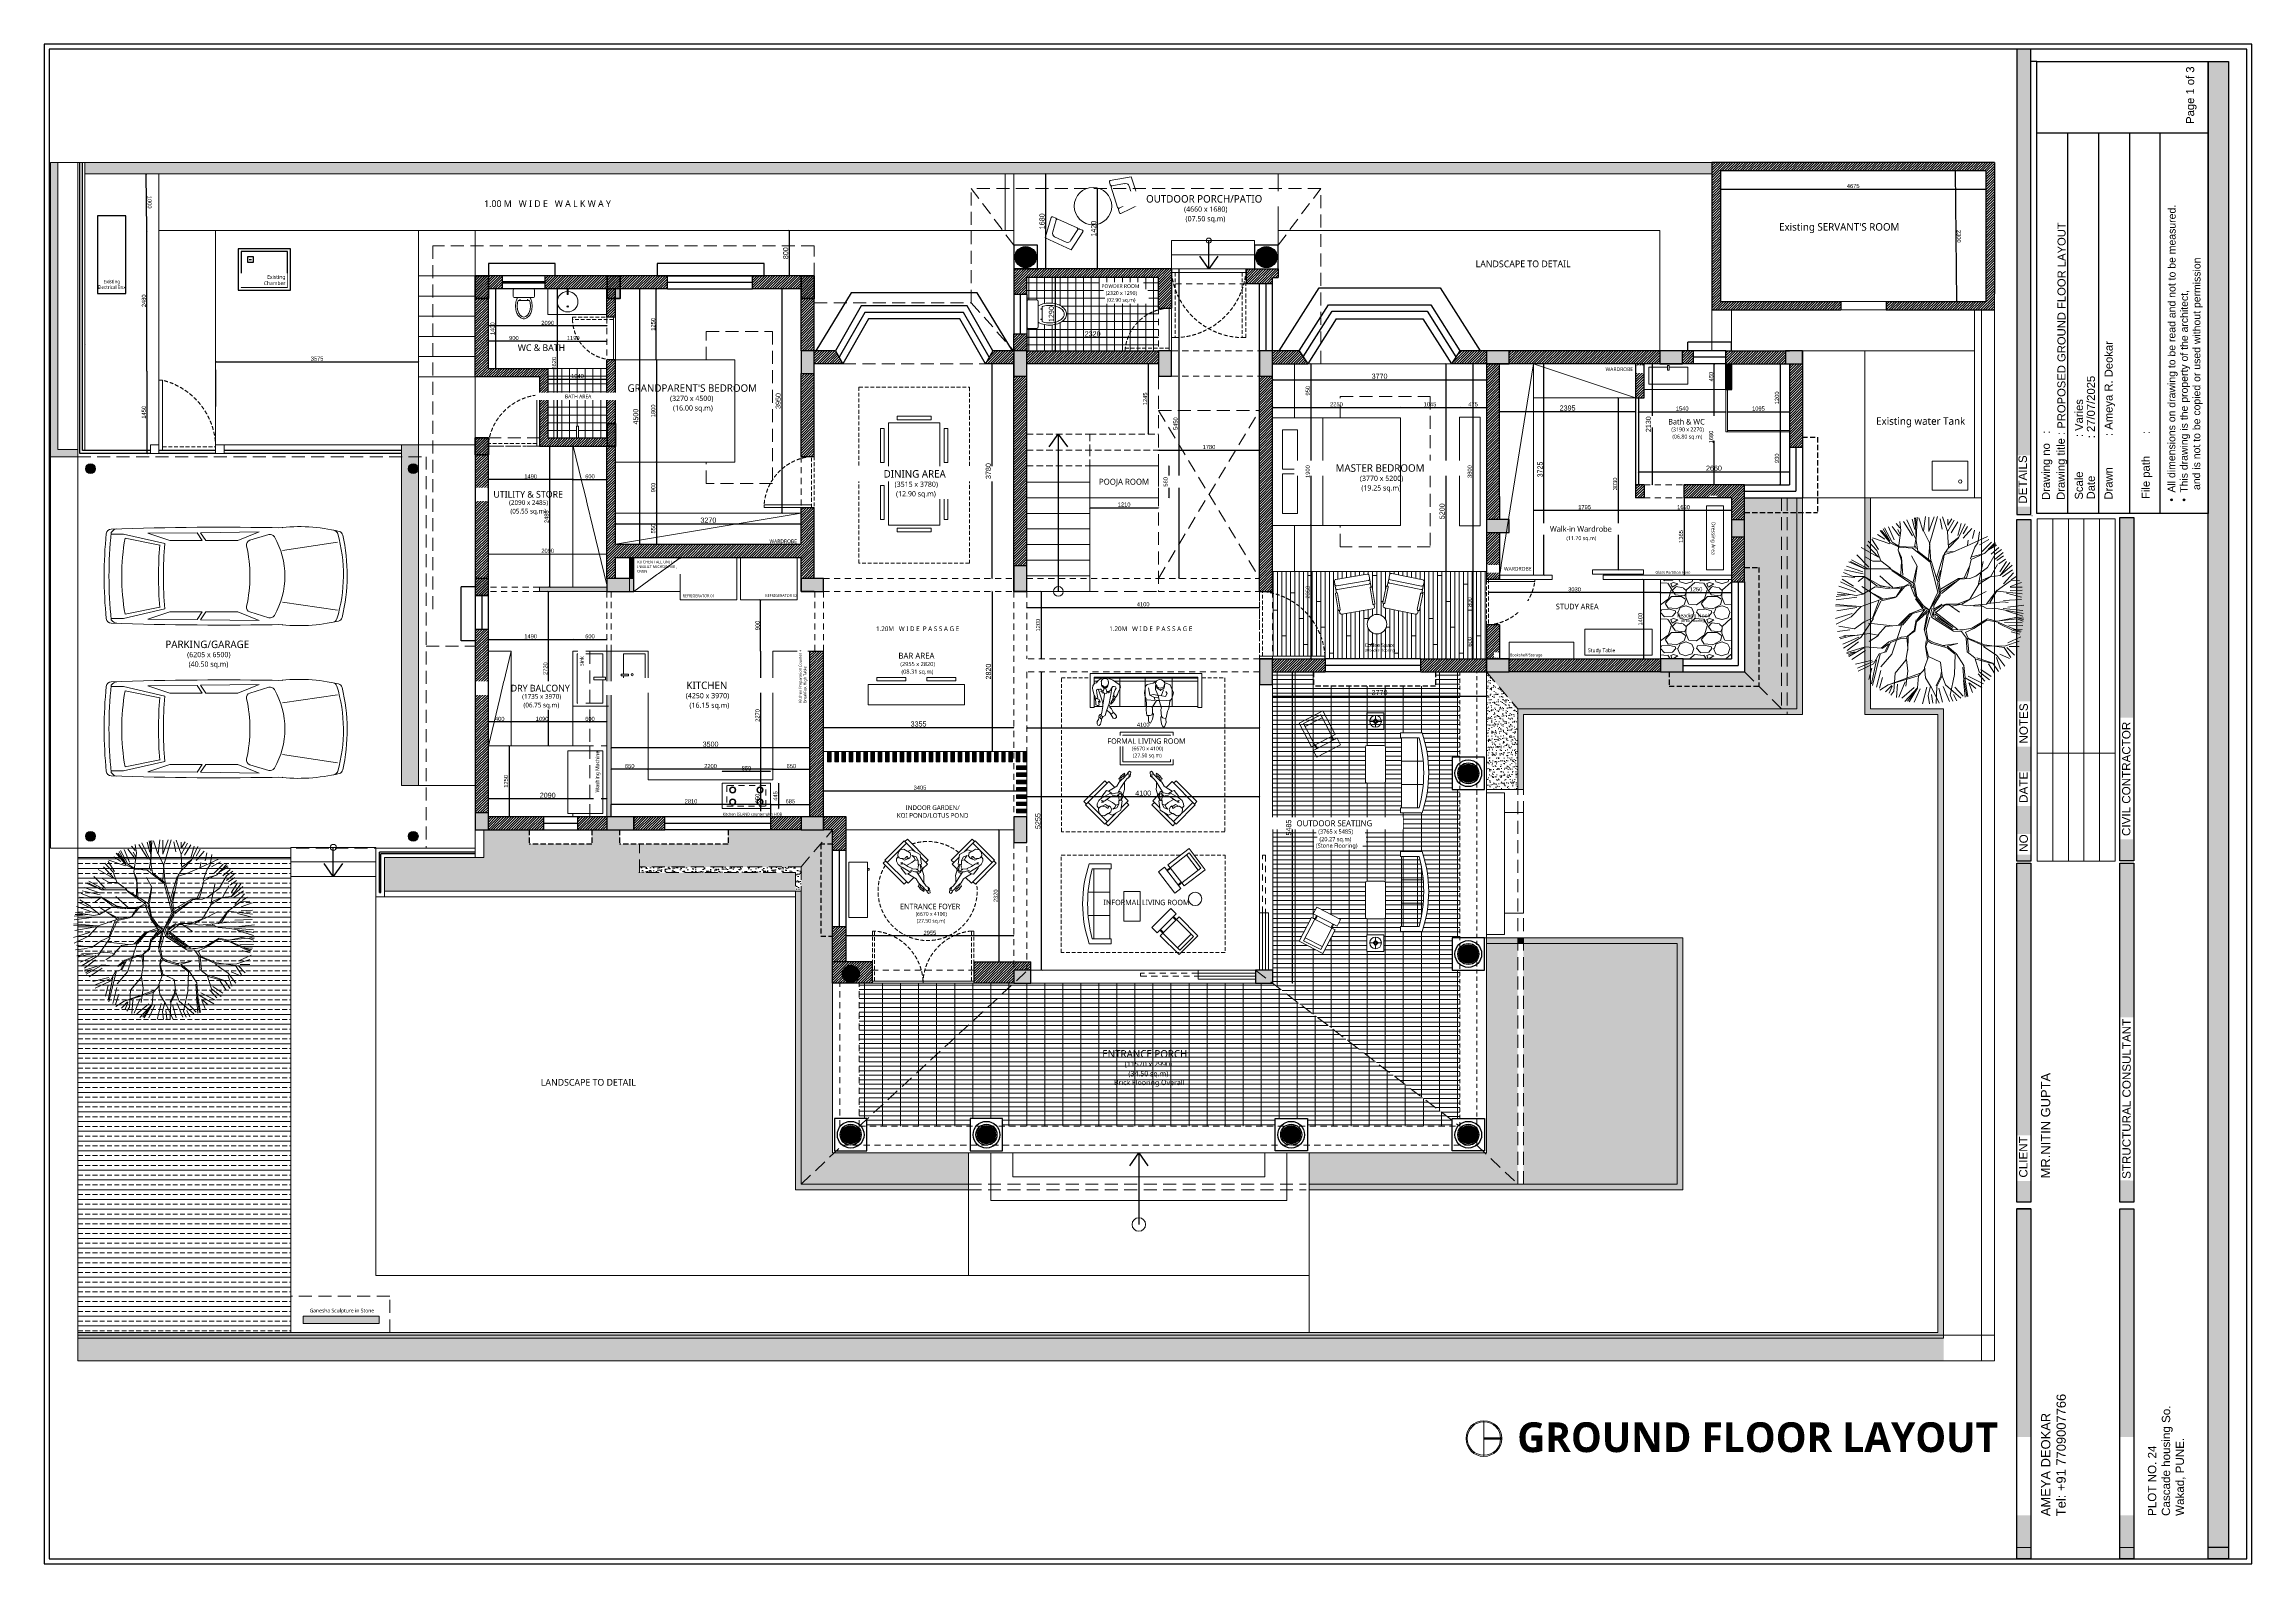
# Model space of a CAD drawing. Header units: millimetres. Extents: x 922141 to 965068, y 34629 to 256118.
# Drawn here: x 924375 to 963262, y 156745 to 183513 of the extents above; entities that cross this region are included whole.
import ezdxf

# ---------------------------------------------------------------- set-up
doc = ezdxf.new("R2010")
doc.units = ezdxf.units.MM
doc.header["$PDMODE"] = 35
for name, pattern in [('DASHED', [19.05, 12.7, -6.35]), ('DASHED2', [0.375, 0.25, -0.125]), ('HIDDEN', [0.35, 0.2, -0.15])]:
    doc.linetypes.add(name, pattern=pattern)
doc.layers.get('0').update_dxf_attribs({"plot": 0})
doc.layers.get('Defpoints').update_dxf_attribs({"color": 6})
for name, color, linetype, lineweight in [('00 NON SECTION LINE', 162, 'Continuous', 9), ('A-HATCH', 251, 'Continuous', 9), ('A-TEXT-TITLES-BOLD', 7, 'Continuous', 13), ('ABA_04_rcc column', 3, 'Continuous', 35), ('HATCH', 8, 'Continuous', 5), ('MCA__ ARREDO', 133, 'Continuous', 5), ('MCA__ FINESTRE', 111, 'Continuous', 5), ('MCA__ LANDSCAPE', 136, 'Continuous', 5), ('MCA__ LAYOUT TESTO', 6, 'Continuous', 5), ('MCA__ MURI ESISTENTI SEZIONATI', 30, 'Continuous', 30), ('MCA__ SCALE', 154, 'Continuous', 18)]:
    doc.layers.add(name, color=color, linetype=linetype, lineweight=lineweight)
for name, color, linetype in [('ABA_09_ hatch rcc', 43, 'Continuous'), ('MCA__ FACCIATA', 140, 'Continuous'), ('MCA__ PISCINA ELEV.', 91, 'Continuous'), ('P-Drain Trench', 11, 'Continuous'), ('TEXT200', 7, 'Continuous')]:
    doc.layers.add(name, color=color, linetype=linetype)
doc.styles.add('FP1', font='arial.ttf')
doc.styles.get("Standard").update_dxf_attribs({"font": 'arial.ttf'})
doc.dimstyles.new('ISO-25', dxfattribs={"dimtxt": 250, "dimasz": 20, "dimexe": 1.25, "dimexo": 0.625, "dimtad": 1, "dimdec": 1, "dimrnd": 5, "dimtxsty": 'Standard', "dimcen": 2.5, "dimadec": 0, "dimazin": 0, "dimtfac": 1, "dimtdec": 1, "dimtmove": 0, "dimatfit": 3, "dimfxl": 1, "dimarcsym": 0})
pattern_1 = [(37.5, (249533.1, -37610.32), (-3.200063, 97.8826475), [0, -77.216, 0, -86.36, 0, -82.55]), (7.5, (249533.1, -37610.32), (89.904657, 143.36502), [0, -41.656, 0, -69.596, 0, -26.67]), (327.5, (249470.614, -37610.32), (158.198474, 0.287437), [0, -25.4, 0, -91.44, 0, -119.38]), (317.5, (249470.61, -37610.32), (152.71129, 44.585865), [0, -12.7, 0, -59.944, 0, -68.58])]
pattern_2 = [(45, (249533.098, -69007.35), (-22.4506403, 22.4506403), [])]
pattern_3 = [(45, (303470.79, 103732.627), (-22.4506403, 22.4506403), [])]
pattern_4 = [(45, (294161.164, -248145.268), (-22.4506403, 22.4506403), [])]
pattern_5 = [(0, (203389.1, -135196.52), (0, 137.16), []), (90, (203389.1, -135196.52), (-137.16, 8e-15), [])]
pattern_6 = [(37.5, (203389.1, -135196.515), (-3.2000626, 97.8826475), [0, -77.216, 0, -86.36, 0, -82.55]), (7.5, (203389.1, -135196.52), (89.904657, 143.36502), [0, -41.656, 0, -69.596, 0, -26.67]), (327.5, (203326.614, -135196.515), (158.198474, 0.287437), [0, -25.4, 0, -91.44, 0, -119.38]), (317.5, (203326.61, -135196.52), (152.71129, 44.585865), [0, -12.7, 0, -59.944, 0, -68.58])]
pattern_7 = [(45, (203389.098, -135196.515), (-22.4506403, 22.4506403), [])]
pattern_8 = [(37.5, (294161.16, -248145.27), (-3.2000626, 97.8826475), [0, -77.216, 0, -86.36, 0, -82.55]), (7.5, (294161.16, -248145.27), (89.904657, 143.36502), [0, -41.656, 0, -69.596, 0, -26.67]), (327.5, (294098.68, -248145.27), (158.198474, 0.287437), [0, -25.4, 0, -91.44, 0, -119.38]), (317.5, (294098.68, -248145.27), (152.71129, 44.585865), [0, -12.7, 0, -59.944, 0, -68.58])]
pattern_9 = [(0, (249533.1, -37610.32), (0, 79.375), []), (90, (249533.1, -37610.32), (-317.5, 2e-14), [])]

# ---------------------------------------------------------------- blocks, each defined once
blk = doc.blocks.new('_ArchTick')
at = {"color": 0, "linetype": 'ByBlock', "const_width": 0.15}
blk.add_lwpolyline([(-0.5, -0.5), (0.5, 0.5)], dxfattribs=at)
blk = doc.blocks.new('*D74')
at = {"layer": 'Defpoints', "color": 0, "transparency": 16777216}
for p in [(946013, 172013), (949781, 172027), (949781, 172013)]:
    blk.add_point(p, dxfattribs=at)
at = {"layer": 'MCA__ FACCIATA', "color": 0, "lineweight": -2, "transparency": 16777216}
blk.add_line((946013, 172027), (949781, 172027), dxfattribs=at)
at = {"layer": 'MCA__ FACCIATA', "color": 0, "lineweight": -2, "transparency": 16777216, "xscale": 27, "yscale": 27, "zscale": 27, "rotation": 180}
blk.add_blockref('_ArchTick', (946013, 172027), dxfattribs=at)
at = {"layer": 'MCA__ FACCIATA', "color": 0, "lineweight": -2, "transparency": 16777216, "xscale": 27, "yscale": 27, "zscale": 27}
blk.add_blockref('_ArchTick', (949781, 172027), dxfattribs=at)
at = {"layer": 'MCA__ FACCIATA', "color": 0, "lineweight": 0, "transparency": 16777216, "insert": (947897, 172091), "char_height": 90, "attachment_point": 5}
blk.add_mtext('3770', dxfattribs=at)
blk = doc.blocks.new('*D75')
at = {"layer": 'Defpoints', "color": 0, "transparency": 16777216}
for p in [(946013, 172455), (946361, 172455), (946013, 166972)]:
    blk.add_point(p, dxfattribs=at)
at = {"layer": 'MCA__ FACCIATA', "color": 0, "lineweight": -2, "transparency": 16777216}
blk.add_line((946361, 166972), (946361, 172455), dxfattribs=at)
at = {"layer": 'MCA__ FACCIATA', "color": 0, "lineweight": -2, "transparency": 16777216, "xscale": 27, "yscale": 27, "zscale": 27}
for p, rotation in [((946361, 172455), 90), ((946361, 166972), 270)]:
    blk.add_blockref('_ArchTick', p, dxfattribs=dict(at, rotation=rotation))
at = {"layer": 'MCA__ FACCIATA', "color": 0, "lineweight": 0, "transparency": 16777216, "insert": (946297, 169713), "char_height": 90, "attachment_point": 5, "rotation": 90}
blk.add_mtext('5485', dxfattribs=at)
blk = doc.blocks.new('RECLIN32')
at = {"linetype": 'Continuous'}
for p, q in [((16, 0), (16, -32)), ((-11.5, -3), (11.5, -3)), ((-11.5, -32), (-11.5, -3)), ((-11.5, -7), (11.5, -7)), ((11.5, -3), (11.5, -32)), ((-11.5, -32), (-11.5, -37)), ((-10.5, -32), (-10.5, -37)), ((10.5, -32), (10.5, -37)), ((11.5, -32), (11.5, -37))]:
    blk.add_line(p, q, dxfattribs=at)
blk.add_lwpolyline([(16, -32), (-16, -32), (-16, 0), (16, 0)], dxfattribs=at)
blk.add_lwpolyline([(-16, -46), (-16, -37), (16, -37), (16, -46)], close=True, dxfattribs=at)
blk = doc.blocks.new('TBLEN16D')
at = {"linetype": 'Continuous'}
blk.add_circle((0, 0), 8, dxfattribs=at)
blk = doc.blocks.new('SOFARND8')
at = {"linetype": 'Continuous'}
for p, q in [((-42, -34.0001), (-42, -11.4697)), ((-41.9998, -13.3819), (41.9998, -13.3819)), ((-14, -32.4421), (-14, -6.5994)), ((14, -32.4421), (14, -6.5994)), ((42, -34.0001), (42, -11.4697)), ((-42, -32.4421), (42, -32.4421))]:
    blk.add_line(p, q, dxfattribs=at)
for points in [[(-42, -34.0001), (-48.00003, -34.0001), (-48.00003, -8.0001)], [(48, -8.0001), (48, -34.0001), (42, -34.0001)]]:
    blk.add_lwpolyline(points, dxfattribs=at)
for centre, radius, start, end in [((0, -148), 148, 71.07536, 108.9247), ((0, -169.975), 163.9749, 75.15911, 104.8409)]:
    blk.add_arc(centre, radius, start, end, dxfattribs=at)
blk = doc.blocks.new('02PFMA09')
at = {"color": 0, "linetype": 'ByBlock'}
blk.add_lwpolyline([(23.483862, -2.678686), (24.700351, -1.983061), (26.090623, -2.156967), (26.787186, -1.502317), (23.83143, 0.277719), (21.746022, 0.625531), (20.655233, 1.186794), (19.834398, 0.277719), (19.660614, -0.939624), (18.096557, -0.243999), (14.273308, 0.451625), (11.666548, 2.190687), (7.669515, 5.147091), (7.495731, 6.886153), (1.239506, 8.625215), (0.196802, 8.277402), (-2.757527, 9.842558), (-5.88564, 10.016464), (-7.797264, 9.320839), (-9.013752, 7.233965), (-9.535105, 7.407871), (-12.315649, 6.016622), (-13.705921, 3.581936), (-13.010785, 0.451625), (-10.230241, -1.461343), (-9.882673, -2.330873), (-10.056457, -5.461184), (-3.452663, -10.504463), (4.367618, -8.591495), (4.367618, -7.721964), (9.059787, -7.89587), (9.233571, -7.374152), (14.099524, -6.852433), (16.358717, -5.808996), (19.486829, -4.591653), (20.35575, -4.417747), (23.310078, -5.287278), (24.352782, -5.982903), (25.180754, -6.545595), (26.438191, -7.02634), (29.740088, -6.156809), (29.913872, -4.76556), (28.570257, -4.202867), (26.959543, -4.069935), (25.569271, -3.37431)], close=True, dxfattribs=at)
for points in [[(-10.230241, -1.809155), (-7.971048, -3.37431), (-5.538072, -3.026498), (-4.147799, -1.287436), (-3.974015, 0.277719), (-5.88564, -0.070093), (-6.233208, 0.625531), (-5.538072, 2.364593), (-6.059424, 4.451467), (-6.580776, 6.016622), (-7.62348, 6.886153), (-8.666184, 7.233965)], [(-6.233208, 5.320998), (-3.974015, 3.40803), (-4.147799, 1.321156), (-4.495367, 0.277719)], [(0.718154, 3.581936), (0.023017, -1.635249), (-1.019687, -4.939466), (-3.105095, -4.939466), (-5.190504, -4.069935), (-2.931311, -6.678527), (0.54437, -7.02634), (3.672482, -5.808996), (4.02005, -7.02634)], [(-3.452663, 7.060059), (-2.583743, 5.66881), (-2.062391, 7.581778), (-1.541039, 5.147091), (2.108426, 2.886311), (5.062755, 0.103813), (5.410323, 0.625531), (6.974379, -4.243841), (7.495731, -4.417747), (7.148163, -3.026498), (9.407355, -4.76556), (9.928708, -4.243841), (8.364651, -0.939624), (6.279243, 1.668968), (6.279243, 3.581936), (0.718154, 7.755684)], [(7.669515, 4.625373), (6.974379, 1.495062)], [(-1.019687, -4.939466), (0.54437, -6.852433)], [(3.846266, -6.156809), (6.105459, -4.76556)], [(10.797628, -3.026498), (10.971412, -3.896029), (10.797628, -5.113372), (9.754923, -5.63509), (8.886003, -5.808996), (9.928708, -6.504621), (9.928708, -6.852433), (8.017083, -6.504621), (4.541402, -7.200246)], [(9.233571, -2.504779), (14.447092, -3.37431), (20.357177, -4.379633)], [(19.660614, -0.939624), (23.483862, -2.678686)], [(20.181966, -0.591812), (22.09359, -0.591812), (24.526567, -1.635249)], [(27.133327, -4.417747), (27.654679, -5.113372), (27.480895, -5.63509), (26.264407, -5.982903), (24.352782, -6.156809)]]:
    blk.add_lwpolyline(points, dxfattribs=at)
blk = doc.blocks.new('UY')
at = {"layer": 'MCA__ ARREDO', "lineweight": 9}
for p, q in [((694968, 238593), (694882, 238507)), ((695092, 238469), (694968, 238593)), ((694996, 238564), (695039, 238607)), ((695039, 238607), (695407, 238239)), ((694615, 238182), (694657, 238225)), ((694982, 237815), (694615, 238182)), ((694731, 238356), (694629, 238253)), ((694629, 238253), (695039, 237843)), ((694996, 237886), (695335, 238226)), ((695039, 237843), (695378, 238183)), ((695378, 238183), (695183, 238378)), ((695407, 238239), (695364, 238197)), ((695025, 237857), (694982, 237815))]:
    blk.add_line(p, q, dxfattribs=at)
at = {"layer": 'MCA__ ARREDO', "lineweight": 9, "xscale": 20.72890869400126, "yscale": 20.72890869399998, "zscale": 20.72890869399999, "rotation": 157.7433089830727}
blk.add_blockref('02PFMA09', (694985, 238288), dxfattribs=at)
blk = doc.blocks.new('*D105')
at = {"layer": 'Defpoints', "color": 0, "transparency": 16777216}
for p in [(944003, 176083), (944003, 175523), (944183, 175523)]:
    blk.add_point(p, dxfattribs=at)
at = {"layer": 'MCA__ FACCIATA', "color": 0, "lineweight": -2, "transparency": 16777216}
blk.add_line((944183, 176083), (944183, 175523), dxfattribs=at)
at = {"layer": 'MCA__ FACCIATA', "color": 0, "lineweight": -2, "transparency": 16777216, "xscale": 27, "yscale": 27, "zscale": 27}
for p, rotation in [((944183, 176083), 90), ((944183, 175523), 270)]:
    blk.add_blockref('_ArchTick', p, dxfattribs=dict(at, rotation=rotation))
at = {"layer": 'MCA__ FACCIATA', "color": 0, "lineweight": 0, "transparency": 16777216, "insert": (944128, 175803), "char_height": 72, "attachment_point": 5, "rotation": 90}
blk.add_mtext('560', dxfattribs=at)
blk = doc.blocks.new('*D106')
at = {"layer": 'Defpoints', "color": 0, "transparency": 16777216}
for p in [(942793, 175523), (944003, 175523), (944003, 175348)]:
    blk.add_point(p, dxfattribs=at)
at = {"layer": 'MCA__ FACCIATA', "color": 0, "lineweight": -2, "transparency": 16777216}
blk.add_line((942793, 175348), (944003, 175348), dxfattribs=at)
at = {"layer": 'MCA__ FACCIATA', "color": 0, "lineweight": -2, "transparency": 16777216, "xscale": 27, "yscale": 27, "zscale": 27, "rotation": 180}
blk.add_blockref('_ArchTick', (942793, 175348), dxfattribs=at)
at = {"layer": 'MCA__ FACCIATA', "color": 0, "lineweight": -2, "transparency": 16777216, "xscale": 27, "yscale": 27, "zscale": 27}
blk.add_blockref('_ArchTick', (944003, 175348), dxfattribs=at)
at = {"layer": 'MCA__ FACCIATA', "color": 0, "lineweight": 0, "transparency": 16777216, "insert": (943398, 175403), "char_height": 72, "attachment_point": 5}
blk.add_mtext('1210', dxfattribs=at)
blk = doc.blocks.new('*D107')
at = {"layer": 'Defpoints', "color": 0, "transparency": 16777216}
for p in [(944003, 177888), (943822, 176643), (944003, 176643)]:
    blk.add_point(p, dxfattribs=at)
at = {"layer": 'MCA__ FACCIATA', "color": 0, "lineweight": -2, "transparency": 16777216}
blk.add_line((943822, 177888), (943822, 176643), dxfattribs=at)
at = {"layer": 'MCA__ FACCIATA', "color": 0, "lineweight": -2, "transparency": 16777216, "xscale": 27, "yscale": 27, "zscale": 27}
for p, rotation in [((943822, 177888), 90), ((943822, 176643), 270)]:
    blk.add_blockref('_ArchTick', p, dxfattribs=dict(at, rotation=rotation))
at = {"layer": 'MCA__ FACCIATA', "color": 0, "lineweight": 0, "transparency": 16777216, "insert": (943768, 177265), "char_height": 72, "attachment_point": 5, "rotation": 90}
blk.add_mtext('1245', dxfattribs=at)
blk = doc.blocks.new('*D60')
at = {"layer": 'Defpoints', "color": 0, "transparency": 16777216}
for p in [(941453, 171474), (938100, 170930), (941453, 170930)]:
    blk.add_point(p, dxfattribs=at)
at = {"layer": 'MCA__ FACCIATA', "color": 0, "lineweight": -2, "transparency": 16777216}
blk.add_line((938100, 171474), (941453, 171474), dxfattribs=at)
at = {"layer": 'MCA__ FACCIATA', "color": 0, "lineweight": -2, "transparency": 16777216, "xscale": 27, "yscale": 27, "zscale": 27, "rotation": 180}
blk.add_blockref('_ArchTick', (938100, 171474), dxfattribs=at)
at = {"layer": 'MCA__ FACCIATA', "color": 0, "lineweight": -2, "transparency": 16777216, "xscale": 27, "yscale": 27, "zscale": 27}
blk.add_blockref('_ArchTick', (941453, 171474), dxfattribs=at)
at = {"layer": 'MCA__ FACCIATA', "color": 0, "lineweight": 0, "transparency": 16777216, "insert": (939777, 171538), "char_height": 90, "attachment_point": 5}
blk.add_mtext('3355', dxfattribs=at)
blk = doc.blocks.new('*D61')
at = {"layer": 'Defpoints', "color": 0, "transparency": 16777216}
for p in [(944359, 179553), (944359, 174103), (944359, 174103)]:
    blk.add_point(p, dxfattribs=at)
at = {"layer": 'MCA__ FACCIATA', "color": 0, "lineweight": -2, "transparency": 16777216}
blk.add_line((944359, 179553), (944359, 174103), dxfattribs=at)
at = {"layer": 'MCA__ FACCIATA', "color": 0, "lineweight": -2, "transparency": 16777216, "xscale": 27, "yscale": 27, "zscale": 27}
for p, rotation in [((944359, 179553), 90), ((944359, 174103), 270)]:
    blk.add_blockref('_ArchTick', p, dxfattribs=dict(at, rotation=rotation))
at = {"layer": 'MCA__ FACCIATA', "color": 0, "lineweight": 0, "transparency": 16777216, "insert": (944304, 176828), "char_height": 72, "attachment_point": 5, "rotation": 90}
blk.add_mtext('5450', dxfattribs=at)
blk = doc.blocks.new('ki')
at = {"layer": 'MCA__ ARREDO', "lineweight": 9}
for p, q in [((655928, 450050), (655928, 449900)), ((656403, 450075), (655953, 450075)), ((656428, 449900), (656428, 450050)), ((655953, 449875), (656403, 449875)), ((656046, 449805), (656311, 449805)), ((656092, 449827), (656082, 449827)), ((656082, 449827), (656082, 449805)), ((656082, 449805), (656092, 449805)), ((656092, 449805), (656092, 449827)), ((656265, 449827), (656274, 449827)), ((656265, 449805), (656265, 449827)), ((656274, 449805), (656265, 449805)), ((656274, 449827), (656274, 449805))]:
    blk.add_line(p, q, dxfattribs=at)
for centre, radius, start, end in [((655953, 450050), 25, 90, 180), ((656403, 450050), 25, 0, 90), ((655953, 449900), 25, 180, 270), ((656442, 449674), 458, 164.9269, 180), ((656442, 449674), 458, 180, 195.0731), ((656312, 449709), 323, 149.0966, 164.9269), ((656312, 449639), 323, 195.0731, 213.0315), ((656442, 449674), 418, 164.9269, 180), ((656442, 449674), 418, 180, 195.0731), ((656312, 449709), 283, 160.176, 164.9269), ((656312, 449639), 283, 195.0731, 213.0315), ((656045, 449639), 283, 326.9685, 344.9269), ((656045, 449709), 283, 15.0731, 19.824), ((656045, 449639), 323, 326.9685, 344.9269), ((655915, 449674), 418, 0, 15.0731), ((655915, 449674), 418, 344.9269, 0), ((656045, 449709), 323, 15.0731, 30.9034), ((655915, 449674), 458, 0, 15.0731), ((655915, 449674), 458, 344.9269, 0), ((656403, 449900), 25, 270, 0), ((656230, 449586), 226, 213.0315, 237.5002), ((656230, 449586), 186, 213.0315, 237.5002), ((656178, 449504), 129, 237.5002, 270), ((656178, 449504), 89.3, 237.5002, 270), ((656178, 449504), 89.3, 270, 302.4998), ((656178, 449504), 129, 270, 302.4998), ((656127, 449586), 186, 302.4998, 326.9685), ((656127, 449586), 226, 302.4998, 326.9685)]:
    blk.add_arc(centre, radius, start, end, dxfattribs=at)
blk = doc.blocks.new('*D108')
at = {"layer": 'Defpoints', "color": 0, "transparency": 16777216}
for p in [(941683, 178345), (941683, 178238), (944003, 178238)]:
    blk.add_point(p, dxfattribs=at)
at = {"layer": 'MCA__ FACCIATA', "color": 0, "lineweight": -2, "transparency": 16777216}
blk.add_line((944003, 178345), (941683, 178345), dxfattribs=at)
at = {"layer": 'MCA__ FACCIATA', "color": 0, "lineweight": -2, "transparency": 16777216, "xscale": 27, "yscale": 27, "zscale": 27, "rotation": 180}
blk.add_blockref('_ArchTick', (941683, 178345), dxfattribs=at)
at = {"layer": 'MCA__ FACCIATA', "color": 0, "lineweight": -2, "transparency": 16777216, "xscale": 27, "yscale": 27, "zscale": 27}
blk.add_blockref('_ArchTick', (944003, 178345), dxfattribs=at)
at = {"layer": 'MCA__ FACCIATA', "color": 0, "lineweight": 0, "transparency": 16777216, "insert": (942843, 178409), "char_height": 90, "attachment_point": 5}
blk.add_mtext('2320', dxfattribs=at)
blk = doc.blocks.new('*D62')
at = {"layer": 'Defpoints', "color": 0, "transparency": 16777216}
for p in [(942173, 179403), (942173, 178113), (942181, 178113)]:
    blk.add_point(p, dxfattribs=at)
at = {"layer": 'MCA__ FACCIATA', "color": 0, "lineweight": -2, "transparency": 16777216}
blk.add_line((942181, 179403), (942181, 178113), dxfattribs=at)
at = {"layer": 'MCA__ FACCIATA', "color": 0, "lineweight": -2, "transparency": 16777216, "xscale": 27, "yscale": 27, "zscale": 27}
for p, rotation in [((942181, 179403), 90), ((942181, 178113), 270)]:
    blk.add_blockref('_ArchTick', p, dxfattribs=dict(at, rotation=rotation))
at = {"layer": 'MCA__ FACCIATA', "color": 0, "lineweight": 0, "transparency": 16777216, "insert": (942117, 178758), "char_height": 90, "attachment_point": 5, "rotation": 90}
blk.add_mtext('1290', dxfattribs=at)
blk = doc.blocks.new('*D63')
at = {"layer": 'Defpoints', "color": 0, "transparency": 16777216}
for p in [(942940, 180973), (942925, 179553), (942940, 179553)]:
    blk.add_point(p, dxfattribs=at)
at = {"layer": 'MCA__ FACCIATA', "color": 0, "lineweight": -2, "transparency": 16777216}
blk.add_line((942925, 180973), (942925, 179553), dxfattribs=at)
at = {"layer": 'MCA__ FACCIATA', "color": 0, "lineweight": -2, "transparency": 16777216, "xscale": 27, "yscale": 27, "zscale": 27}
for p, rotation in [((942925, 180973), 90), ((942925, 179553), 270)]:
    blk.add_blockref('_ArchTick', p, dxfattribs=dict(at, rotation=rotation))
at = {"layer": 'MCA__ FACCIATA', "color": 0, "lineweight": 0, "transparency": 16777216, "insert": (942861, 180263), "char_height": 90, "attachment_point": 5, "rotation": 90}
blk.add_mtext('1420', dxfattribs=at)
blk = doc.blocks.new('*D64')
at = {"layer": 'Defpoints', "color": 0, "transparency": 16777216}
for p in [(942016, 181231), (942016, 181231), (942016, 179553)]:
    blk.add_point(p, dxfattribs=at)
at = {"layer": 'MCA__ FACCIATA', "color": 0, "lineweight": -2, "transparency": 16777216}
blk.add_line((942016, 179553), (942016, 181231), dxfattribs=at)
at = {"layer": 'MCA__ FACCIATA', "color": 0, "lineweight": -2, "transparency": 16777216, "xscale": 27, "yscale": 27, "zscale": 27}
for p, rotation in [((942016, 181231), 90), ((942016, 179553), 270)]:
    blk.add_blockref('_ArchTick', p, dxfattribs=dict(at, rotation=rotation))
at = {"layer": 'MCA__ FACCIATA', "color": 0, "lineweight": 0, "transparency": 16777216, "insert": (941952, 180392), "char_height": 90, "attachment_point": 5, "rotation": 90}
blk.add_mtext('1680', dxfattribs=at)
blk = doc.blocks.new('*D40')
at = {"layer": 'Defpoints', "color": 0, "transparency": 16777216}
for p in [(941683, 171751), (945784, 171751), (945784, 171470)]:
    blk.add_point(p, dxfattribs=at)
at = {"layer": 'MCA__ FACCIATA', "color": 0, "lineweight": -2, "transparency": 16777216}
blk.add_line((941683, 171470), (945784, 171470), dxfattribs=at)
at = {"layer": 'MCA__ FACCIATA', "color": 0, "lineweight": -2, "transparency": 16777216, "xscale": 27, "yscale": 27, "zscale": 27, "rotation": 180}
blk.add_blockref('_ArchTick', (941683, 171470), dxfattribs=at)
at = {"layer": 'MCA__ FACCIATA', "color": 0, "lineweight": -2, "transparency": 16777216, "xscale": 27, "yscale": 27, "zscale": 27}
blk.add_blockref('_ArchTick', (945784, 171470), dxfattribs=at)
at = {"layer": 'MCA__ FACCIATA', "color": 0, "lineweight": 0, "transparency": 16777216, "insert": (943734, 171524), "char_height": 72, "attachment_point": 5}
blk.add_mtext('4100', dxfattribs=at)
blk = doc.blocks.new('*D41')
at = {"layer": 'Defpoints', "color": 0, "transparency": 16777216}
for p in [(941683, 170269), (941683, 170256), (945784, 170269)]:
    blk.add_point(p, dxfattribs=at)
at = {"layer": 'MCA__ FACCIATA', "color": 0, "lineweight": -2, "transparency": 16777216}
blk.add_line((945784, 170256), (941683, 170256), dxfattribs=at)
at = {"layer": 'MCA__ FACCIATA', "color": 0, "lineweight": -2, "transparency": 16777216, "xscale": 27, "yscale": 27, "zscale": 27, "rotation": 180}
blk.add_blockref('_ArchTick', (941683, 170256), dxfattribs=at)
at = {"layer": 'MCA__ FACCIATA', "color": 0, "lineweight": -2, "transparency": 16777216, "xscale": 27, "yscale": 27, "zscale": 27}
blk.add_blockref('_ArchTick', (945784, 170256), dxfattribs=at)
at = {"layer": 'MCA__ FACCIATA', "color": 0, "lineweight": 0, "transparency": 16777216, "insert": (943734, 170320), "char_height": 90, "attachment_point": 5}
blk.add_mtext('4100', dxfattribs=at)
blk = doc.blocks.new('*D76')
at = {"layer": 'Defpoints', "color": 0, "transparency": 16777216}
for p in [(944003, 176363), (945783, 176363), (945783, 176363)]:
    blk.add_point(p, dxfattribs=at)
at = {"layer": 'MCA__ FACCIATA', "color": 0, "lineweight": -2, "transparency": 16777216}
blk.add_line((944003, 176363), (945783, 176363), dxfattribs=at)
at = {"layer": 'MCA__ FACCIATA', "color": 0, "lineweight": -2, "transparency": 16777216, "xscale": 27, "yscale": 27, "zscale": 27, "rotation": 180}
blk.add_blockref('_ArchTick', (944003, 176363), dxfattribs=at)
at = {"layer": 'MCA__ FACCIATA', "color": 0, "lineweight": -2, "transparency": 16777216, "xscale": 27, "yscale": 27, "zscale": 27}
blk.add_blockref('_ArchTick', (945783, 176363), dxfattribs=at)
at = {"layer": 'MCA__ FACCIATA', "color": 0, "lineweight": 0, "transparency": 16777216, "insert": (944893, 176417), "char_height": 72, "attachment_point": 5}
blk.add_mtext('1780', dxfattribs=at)
blk = doc.blocks.new('*D77')
at = {"layer": 'Defpoints', "color": 0, "transparency": 16777216}
for p in [(938499, 167821), (938499, 167804), (941453, 167821)]:
    blk.add_point(p, dxfattribs=at)
at = {"layer": 'MCA__ FACCIATA', "color": 0, "lineweight": -2, "transparency": 16777216}
blk.add_line((941453, 167804), (938499, 167804), dxfattribs=at)
at = {"layer": 'MCA__ FACCIATA', "color": 0, "lineweight": -2, "transparency": 16777216, "xscale": 27, "yscale": 27, "zscale": 27, "rotation": 180}
blk.add_blockref('_ArchTick', (938499, 167804), dxfattribs=at)
at = {"layer": 'MCA__ FACCIATA', "color": 0, "lineweight": -2, "transparency": 16777216, "xscale": 27, "yscale": 27, "zscale": 27}
blk.add_blockref('_ArchTick', (941453, 167804), dxfattribs=at)
at = {"layer": 'MCA__ FACCIATA', "color": 0, "lineweight": 0, "transparency": 16777216, "insert": (939976, 167859), "char_height": 72, "attachment_point": 5}
blk.add_mtext('2955', dxfattribs=at)
blk = doc.blocks.new('*D42')
at = {"layer": 'Defpoints', "color": 0, "transparency": 16777216}
for p in [(936697, 170552), (936697, 169902), (936994, 169902)]:
    blk.add_point(p, dxfattribs=at)
at = {"layer": 'MCA__ FACCIATA', "color": 0, "lineweight": -2, "transparency": 16777216}
blk.add_line((936994, 170552), (936994, 169902), dxfattribs=at)
at = {"layer": 'MCA__ FACCIATA', "color": 0, "lineweight": -2, "transparency": 16777216, "xscale": 27, "yscale": 27, "zscale": 27}
for p, rotation in [((936994, 170552), 90), ((936994, 169902), 270)]:
    blk.add_blockref('_ArchTick', p, dxfattribs=dict(at, rotation=rotation))
at = {"layer": 'MCA__ FACCIATA', "color": 0, "lineweight": 0, "transparency": 16777216, "insert": (936940, 170227), "char_height": 72, "attachment_point": 5, "rotation": 90}
blk.add_mtext('650', dxfattribs=at)
blk = doc.blocks.new('*D43')
at = {"layer": 'Defpoints', "color": 0, "transparency": 16777216}
for p in [(936697, 173723), (936994, 173723), (936697, 172823)]:
    blk.add_point(p, dxfattribs=at)
at = {"layer": 'MCA__ FACCIATA', "color": 0, "lineweight": -2, "transparency": 16777216}
blk.add_line((936994, 172823), (936994, 173723), dxfattribs=at)
at = {"layer": 'MCA__ FACCIATA', "color": 0, "lineweight": -2, "transparency": 16777216, "xscale": 27, "yscale": 27, "zscale": 27}
for p, rotation in [((936994, 173723), 90), ((936994, 172823), 270)]:
    blk.add_blockref('_ArchTick', p, dxfattribs=dict(at, rotation=rotation))
at = {"layer": 'MCA__ FACCIATA', "color": 0, "lineweight": 0, "transparency": 16777216, "insert": (936940, 173273), "char_height": 72, "attachment_point": 5, "rotation": 90}
blk.add_mtext('900', dxfattribs=at)
blk = doc.blocks.new('*D44')
at = {"layer": 'Defpoints', "color": 0, "transparency": 16777216}
for p in [(934364, 171846), (937861, 171846), (934364, 171118)]:
    blk.add_point(p, dxfattribs=at)
at = {"layer": 'MCA__ FACCIATA', "color": 0, "lineweight": -2, "transparency": 16777216}
blk.add_line((937861, 171118), (934364, 171118), dxfattribs=at)
at = {"layer": 'MCA__ FACCIATA', "color": 0, "lineweight": -2, "transparency": 16777216, "xscale": 27, "yscale": 27, "zscale": 27, "rotation": 180}
blk.add_blockref('_ArchTick', (934364, 171118), dxfattribs=at)
at = {"layer": 'MCA__ FACCIATA', "color": 0, "lineweight": -2, "transparency": 16777216, "xscale": 27, "yscale": 27, "zscale": 27}
blk.add_blockref('_ArchTick', (937861, 171118), dxfattribs=at)
at = {"layer": 'MCA__ FACCIATA', "color": 0, "lineweight": 0, "transparency": 16777216, "insert": (936113, 171182), "char_height": 90, "attachment_point": 5}
blk.add_mtext('3500', dxfattribs=at)
blk = doc.blocks.new('*D45')
at = {"layer": 'Defpoints', "color": 0, "transparency": 16777216}
for p in [(937211, 170934), (937861, 170934), (937861, 170742)]:
    blk.add_point(p, dxfattribs=at)
at = {"layer": 'MCA__ FACCIATA', "color": 0, "lineweight": -2, "transparency": 16777216}
blk.add_line((937211, 170742), (937861, 170742), dxfattribs=at)
at = {"layer": 'MCA__ FACCIATA', "color": 0, "lineweight": -2, "transparency": 16777216, "xscale": 27, "yscale": 27, "zscale": 27, "rotation": 180}
blk.add_blockref('_ArchTick', (937211, 170742), dxfattribs=at)
at = {"layer": 'MCA__ FACCIATA', "color": 0, "lineweight": -2, "transparency": 16777216, "xscale": 27, "yscale": 27, "zscale": 27}
blk.add_blockref('_ArchTick', (937861, 170742), dxfattribs=at)
at = {"layer": 'MCA__ FACCIATA', "color": 0, "lineweight": 0, "transparency": 16777216, "insert": (937536, 170796), "char_height": 72, "attachment_point": 5}
blk.add_mtext('650', dxfattribs=at)
blk = doc.blocks.new('*D46')
at = {"layer": 'Defpoints', "color": 0, "transparency": 16777216}
for p in [(934364, 170978), (934364, 170742), (935014, 170978)]:
    blk.add_point(p, dxfattribs=at)
at = {"layer": 'MCA__ FACCIATA', "color": 0, "lineweight": -2, "transparency": 16777216}
blk.add_line((935014, 170742), (934364, 170742), dxfattribs=at)
at = {"layer": 'MCA__ FACCIATA', "color": 0, "lineweight": -2, "transparency": 16777216, "xscale": 27, "yscale": 27, "zscale": 27, "rotation": 180}
blk.add_blockref('_ArchTick', (934364, 170742), dxfattribs=at)
at = {"layer": 'MCA__ FACCIATA', "color": 0, "lineweight": -2, "transparency": 16777216, "xscale": 27, "yscale": 27, "zscale": 27}
blk.add_blockref('_ArchTick', (935014, 170742), dxfattribs=at)
at = {"layer": 'MCA__ FACCIATA', "color": 0, "lineweight": 0, "transparency": 16777216, "insert": (934689, 170796), "char_height": 72, "attachment_point": 5}
blk.add_mtext('650', dxfattribs=at)
blk = doc.blocks.new('*D78')
at = {"layer": 'Defpoints', "color": 0, "transparency": 16777216}
for p in [(935014, 170742), (935014, 170552), (937211, 170552)]:
    blk.add_point(p, dxfattribs=at)
at = {"layer": 'MCA__ FACCIATA', "color": 0, "lineweight": -2, "transparency": 16777216}
blk.add_line((937211, 170742), (935014, 170742), dxfattribs=at)
at = {"layer": 'MCA__ FACCIATA', "color": 0, "lineweight": -2, "transparency": 16777216, "xscale": 27, "yscale": 27, "zscale": 27, "rotation": 180}
blk.add_blockref('_ArchTick', (935014, 170742), dxfattribs=at)
at = {"layer": 'MCA__ FACCIATA', "color": 0, "lineweight": -2, "transparency": 16777216, "xscale": 27, "yscale": 27, "zscale": 27}
blk.add_blockref('_ArchTick', (937211, 170742), dxfattribs=at)
at = {"layer": 'MCA__ FACCIATA', "color": 0, "lineweight": 0, "transparency": 16777216, "insert": (936113, 170796), "char_height": 72, "attachment_point": 5}
blk.add_mtext('2200', dxfattribs=at)
blk = doc.blocks.new('*D47')
at = {"layer": 'Defpoints', "color": 0, "transparency": 16777216}
for p in [(936697, 172823), (936697, 170552), (936994, 170552)]:
    blk.add_point(p, dxfattribs=at)
at = {"layer": 'MCA__ FACCIATA', "color": 0, "lineweight": -2, "transparency": 16777216}
blk.add_line((936994, 172823), (936994, 170552), dxfattribs=at)
at = {"layer": 'MCA__ FACCIATA', "color": 0, "lineweight": -2, "transparency": 16777216, "xscale": 27, "yscale": 27, "zscale": 27}
for p, rotation in [((936994, 172823), 90), ((936994, 170552), 270)]:
    blk.add_blockref('_ArchTick', p, dxfattribs=dict(at, rotation=rotation))
at = {"layer": 'MCA__ FACCIATA', "color": 0, "lineweight": 0, "transparency": 16777216, "insert": (936940, 171688), "char_height": 72, "attachment_point": 5, "rotation": 90}
blk.add_mtext('2270', dxfattribs=at)
blk = doc.blocks.new('*D48')
at = {"layer": 'Defpoints', "color": 0, "transparency": 16777216}
for p in [(934771, 179201), (935157, 179201), (934771, 177953)]:
    blk.add_point(p, dxfattribs=at)
at = {"layer": 'MCA__ FACCIATA', "color": 0, "lineweight": -2, "transparency": 16777216}
blk.add_line((935157, 177953), (935157, 179201), dxfattribs=at)
at = {"layer": 'MCA__ FACCIATA', "color": 0, "lineweight": -2, "transparency": 16777216, "xscale": 27, "yscale": 27, "zscale": 27}
for p, rotation in [((935157, 179201), 90), ((935157, 177953), 270)]:
    blk.add_blockref('_ArchTick', p, dxfattribs=dict(at, rotation=rotation))
at = {"layer": 'MCA__ FACCIATA', "color": 0, "lineweight": 0, "transparency": 16777216, "insert": (935102, 178577), "char_height": 72, "attachment_point": 5, "rotation": 90}
blk.add_mtext('1250', dxfattribs=at)
blk = doc.blocks.new('*D49')
at = {"layer": 'Defpoints', "color": 0, "transparency": 16777216}
for p in [(933100, 178374), (934289, 178374), (934289, 178282)]:
    blk.add_point(p, dxfattribs=at)
at = {"layer": 'MCA__ FACCIATA', "color": 0, "lineweight": -2, "transparency": 16777216}
blk.add_line((933100, 178282), (934289, 178282), dxfattribs=at)
at = {"layer": 'MCA__ FACCIATA', "color": 0, "lineweight": -2, "transparency": 16777216, "xscale": 27, "yscale": 27, "zscale": 27, "rotation": 180}
blk.add_blockref('_ArchTick', (933100, 178282), dxfattribs=at)
at = {"layer": 'MCA__ FACCIATA', "color": 0, "lineweight": -2, "transparency": 16777216, "xscale": 27, "yscale": 27, "zscale": 27}
blk.add_blockref('_ArchTick', (934289, 178282), dxfattribs=at)
at = {"layer": 'MCA__ FACCIATA', "color": 0, "lineweight": 0, "transparency": 16777216, "insert": (933694, 178337), "char_height": 72, "attachment_point": 5}
blk.add_mtext('1190', dxfattribs=at)
blk = doc.blocks.new('*D50')
at = {"layer": 'Defpoints', "color": 0, "transparency": 16777216}
for p in [(932199, 178301), (932199, 178282), (933100, 178301)]:
    blk.add_point(p, dxfattribs=at)
at = {"layer": 'MCA__ FACCIATA', "color": 0, "lineweight": -2, "transparency": 16777216}
blk.add_line((933100, 178282), (932199, 178282), dxfattribs=at)
at = {"layer": 'MCA__ FACCIATA', "color": 0, "lineweight": -2, "transparency": 16777216, "xscale": 27, "yscale": 27, "zscale": 27, "rotation": 180}
blk.add_blockref('_ArchTick', (932199, 178282), dxfattribs=at)
at = {"layer": 'MCA__ FACCIATA', "color": 0, "lineweight": -2, "transparency": 16777216, "xscale": 27, "yscale": 27, "zscale": 27}
blk.add_blockref('_ArchTick', (933100, 178282), dxfattribs=at)
at = {"layer": 'MCA__ FACCIATA', "color": 0, "lineweight": 0, "transparency": 16777216, "insert": (932649, 178337), "char_height": 72, "attachment_point": 5}
blk.add_mtext('900', dxfattribs=at)
blk = doc.blocks.new('*D54')
at = {"layer": 'Defpoints', "color": 0, "transparency": 16777216}
for p in [(935173, 175253), (935158, 174703), (935173, 174703)]:
    blk.add_point(p, dxfattribs=at)
at = {"layer": 'MCA__ FACCIATA', "color": 0, "lineweight": -2, "transparency": 16777216}
blk.add_line((935158, 175253), (935158, 174703), dxfattribs=at)
at = {"layer": 'MCA__ FACCIATA', "color": 0, "lineweight": -2, "transparency": 16777216, "xscale": 27, "yscale": 27, "zscale": 27}
for p, rotation in [((935158, 175253), 90), ((935158, 174703), 270)]:
    blk.add_blockref('_ArchTick', p, dxfattribs=dict(at, rotation=rotation))
at = {"layer": 'MCA__ FACCIATA', "color": 0, "lineweight": 0, "transparency": 16777216, "insert": (935103, 174978), "char_height": 72, "attachment_point": 5, "rotation": 90}
blk.add_mtext('550', dxfattribs=at)
blk = doc.blocks.new('*D55')
at = {"layer": 'Defpoints', "color": 0, "transparency": 16777216}
for p in [(934439, 175551), (937710, 175551), (937710, 175064)]:
    blk.add_point(p, dxfattribs=at)
at = {"layer": 'MCA__ FACCIATA', "color": 0, "lineweight": -2, "transparency": 16777216}
blk.add_line((934439, 175064), (937710, 175064), dxfattribs=at)
at = {"layer": 'MCA__ FACCIATA', "color": 0, "lineweight": -2, "transparency": 16777216, "xscale": 27, "yscale": 27, "zscale": 27, "rotation": 180}
blk.add_blockref('_ArchTick', (934439, 175064), dxfattribs=at)
at = {"layer": 'MCA__ FACCIATA', "color": 0, "lineweight": -2, "transparency": 16777216, "xscale": 27, "yscale": 27, "zscale": 27}
blk.add_blockref('_ArchTick', (937710, 175064), dxfattribs=at)
at = {"layer": 'MCA__ FACCIATA', "color": 0, "lineweight": 0, "transparency": 16777216, "insert": (936075, 175128), "char_height": 90, "attachment_point": 5}
blk.add_mtext('3270', dxfattribs=at)
blk = doc.blocks.new('*D56')
at = {"layer": 'Defpoints', "color": 0, "transparency": 16777216}
for p in [(937362, 179201), (937362, 175253), (937368, 175253)]:
    blk.add_point(p, dxfattribs=at)
at = {"layer": 'MCA__ FACCIATA', "color": 0, "lineweight": -2, "transparency": 16777216}
blk.add_line((937368, 179201), (937368, 175253), dxfattribs=at)
at = {"layer": 'MCA__ FACCIATA', "color": 0, "lineweight": -2, "transparency": 16777216, "xscale": 27, "yscale": 27, "zscale": 27}
for p, rotation in [((937368, 179201), 90), ((937368, 175253), 270)]:
    blk.add_blockref('_ArchTick', p, dxfattribs=dict(at, rotation=rotation))
at = {"layer": 'MCA__ FACCIATA', "color": 0, "lineweight": 0, "transparency": 16777216, "insert": (937305, 177227), "char_height": 90, "attachment_point": 5, "rotation": 90}
blk.add_mtext('3950', dxfattribs=at)
blk = doc.blocks.new('*D57')
at = {"layer": 'Defpoints', "color": 0, "transparency": 16777216}
for p in [(934812, 177953), (934812, 176153), (935158, 176153)]:
    blk.add_point(p, dxfattribs=at)
at = {"layer": 'MCA__ FACCIATA', "color": 0, "lineweight": -2, "transparency": 16777216}
blk.add_line((935158, 177953), (935158, 176153), dxfattribs=at)
at = {"layer": 'MCA__ FACCIATA', "color": 0, "lineweight": -2, "transparency": 16777216, "xscale": 27, "yscale": 27, "zscale": 27}
for p, rotation in [((935158, 177953), 90), ((935158, 176153), 270)]:
    blk.add_blockref('_ArchTick', p, dxfattribs=dict(at, rotation=rotation))
at = {"layer": 'MCA__ FACCIATA', "color": 0, "lineweight": 0, "transparency": 16777216, "insert": (935103, 177053), "char_height": 72, "attachment_point": 5, "rotation": 90}
blk.add_mtext('1800', dxfattribs=at)
blk = doc.blocks.new('*D89')
at = {"layer": 'Defpoints', "color": 0, "transparency": 16777216}
for p in [(940712, 177883), (940712, 174103), (941070, 174103)]:
    blk.add_point(p, dxfattribs=at)
at = {"layer": 'MCA__ FACCIATA', "color": 0, "lineweight": -2, "transparency": 16777216}
blk.add_line((941070, 177883), (941070, 174103), dxfattribs=at)
at = {"layer": 'MCA__ FACCIATA', "color": 0, "lineweight": -2, "transparency": 16777216, "xscale": 27, "yscale": 27, "zscale": 27}
for p, rotation in [((941070, 177883), 90), ((941070, 174103), 270)]:
    blk.add_blockref('_ArchTick', p, dxfattribs=dict(at, rotation=rotation))
at = {"layer": 'MCA__ FACCIATA', "color": 0, "lineweight": 0, "transparency": 16777216, "insert": (941006, 175993), "char_height": 90, "attachment_point": 5, "rotation": 90}
blk.add_mtext('3780', dxfattribs=at)
blk = doc.blocks.new('TREEEEE')
at = {"layer": 'MCA__ LANDSCAPE'}
for p, q in [((660171, 414040), (660215, 414012)), ((660245, 413990), (660186, 414063)), ((660195, 414063), (660243, 414002)), ((660243, 414002), (660205, 414073)), ((660257, 413995), (660212, 414078)), ((660235, 414085), (660268, 414007)), ((660257, 414087), (660299, 414032)), ((660280, 414104), (660302, 414079)), ((660305, 414040), (660290, 414068)), ((660293, 413947), (660309, 414063)), ((660309, 414063), (660302, 414116)), ((660324, 414116), (660377, 414032)), ((660395, 414016), (660343, 414125)), ((660375, 414129), (660391, 414068)), ((660395, 414090), (660388, 414137)), ((660388, 413964), (660398, 414023)), ((660395, 414137), (660400, 414092)), ((660398, 414023), (660395, 414090)), ((660398, 414004), (660404, 414140)), ((660440, 414059), (660414, 414137)), ((660442, 414061), (660452, 414144)), ((660476, 413990), (660442, 414061)), ((660472, 414057), (660503, 414143)), ((660472, 414141), (660472, 414057)), ((660478, 413990), (660523, 414144)), ((660539, 414132), (660551, 414071)), ((660583, 414057), (660552, 414142)), ((660588, 413961), (660583, 414057)), ((660584, 414093), (660607, 414132)), ((660584, 414129), (660584, 414093)), ((660585, 414059), (660621, 414123)), ((660588, 413976), (660647, 414021)), ((660643, 414113), (660604, 414049)), ((660643, 414034), (660662, 414104)), ((660647, 414019), (660685, 414102)), ((660674, 414043), (660699, 414087)), ((660674, 414018), (660724, 414074)), ((660697, 413973), (660816, 414028)), ((660729, 414015), (660741, 414065)), ((660761, 413990), (660770, 414054)), ((660120, 413847), (660050, 413920)), ((660176, 413906), (660076, 413962)), ((660143, 413883), (660095, 413909)), ((660109, 413979), (660176, 413906)), ((660167, 413945), (660117, 414000)), ((660137, 414012), (660176, 413951)), ((660243, 413985), (660141, 414019)), ((660190, 413885), (660167, 413945)), ((660298, 413964), (660245, 413990)), ((660298, 413968), (660257, 413995)), ((660293, 413947), (660312, 413885)), ((660312, 413904), (660293, 413947)), ((660340, 413966), (660298, 413968)), ((660376, 413959), (660298, 413964)), ((660319, 413800), (660312, 413904)), ((660388, 413964), (660340, 413966)), ((660404, 413854), (660371, 413914)), ((660480, 413876), (660376, 413959)), ((660395, 413971), (660398, 413954)), ((660407, 413942), (660398, 414004)), ((660488, 413878), (660407, 413942)), ((660471, 413892), (660478, 413987)), ((660485, 413883), (660476, 413990)), ((660518, 413785), (660559, 413919)), ((660533, 413764), (660564, 413928)), ((660564, 413928), (660588, 413961)), ((660566, 413921), (660618, 413938)), ((660573, 413935), (660621, 413940)), ((660590, 413961), (660647, 414019)), ((660618, 413938), (660697, 413973)), ((660699, 413976), (660704, 414006)), ((660704, 413816), (660721, 413892)), ((660718, 413897), (660742, 413964)), ((660721, 413892), (660801, 413930)), ((660725, 413907), (660799, 413928)), ((660742, 413964), (660761, 413990)), ((660769, 413979), (660824, 414009)), ((660785, 413940), (660841, 413995)), ((660801, 413930), (660861, 413992)), ((660816, 413845), (660861, 413923)), ((660823, 413954), (660866, 413985)), ((660823, 413949), (660870, 413976)), ((660838, 413923), (660883, 413962)), ((660861, 413923), (660899, 413952)), ((660861, 413895), (660908, 413934)), ((660872, 413886), (660911, 413914)), ((660883, 413867), (660922, 413895)), ((660041, 413721), (659953, 413762)), ((660037, 413786), (659961, 413794)), ((660031, 413735), (659964, 413777)), ((660029, 413793), (659972, 413816)), ((660087, 413808), (659978, 413831)), ((660084, 413819), (659989, 413853)), ((660095, 413838), (660003, 413878)), ((660095, 413840), (660012, 413881)), ((660112, 413840), (660019, 413890)), ((660095, 413793), (660029, 413793)), ((660093, 413790), (660058, 413764)), ((660245, 413838), (660095, 413838)), ((660186, 413740), (660095, 413793)), ((660167, 413738), (660096, 413790)), ((660186, 413883), (660143, 413883)), ((660262, 413728), (660184, 413797)), ((660250, 413840), (660190, 413885)), ((660340, 413781), (660245, 413838)), ((660366, 413752), (660255, 413828)), ((660312, 413885), (660309, 413804)), ((660388, 413750), (660340, 413781)), ((660381, 413759), (660402, 413852)), ((660390, 413757), (660404, 413854)), ((660526, 413700), (660480, 413876)), ((660521, 413769), (660488, 413878)), ((660533, 413759), (660521, 413769)), ((660526, 413771), (660540, 413828)), ((660540, 413719), (660647, 413781)), ((660545, 413705), (660630, 413762)), ((660547, 413693), (660652, 413776)), ((660647, 413781), (660694, 413785)), ((660652, 413776), (660713, 413781)), ((660680, 413785), (660709, 413850)), ((660694, 413785), (660704, 413816)), ((660713, 413781), (660749, 413795)), ((660749, 413795), (660816, 413845)), ((660764, 413750), (660792, 413881)), ((660766, 413748), (660833, 413790)), ((660768, 413764), (660835, 413793)), ((660833, 413790), (660892, 413798)), ((660835, 413790), (660875, 413862)), ((660868, 413707), (660951, 413767)), ((660889, 413819), (660928, 413881)), ((660892, 413798), (660949, 413874)), ((660892, 413798), (660961, 413859)), ((660905, 413791), (660964, 413831)), ((660911, 413749), (660970, 413814)), ((660951, 413767), (661004, 413769)), ((660956, 413772), (660989, 413794)), ((660050, 413671), (659928, 413655)), ((660013, 413686), (659929, 413676)), ((659934, 413686), (659982, 413688)), ((660046, 413681), (659936, 413700)), ((660042, 413702), (659944, 413735)), ((660086, 413688), (660041, 413721)), ((660084, 413688), (660046, 413681)), ((660190, 413657), (660076, 413617)), ((660196, 413657), (660079, 413733)), ((660158, 413731), (660084, 413688)), ((660179, 413650), (660141, 413548)), ((660191, 413648), (660146, 413550)), ((660150, 413690), (660205, 413662)), ((660245, 413721), (660158, 413731)), ((660241, 413729), (660167, 413738)), ((660257, 413724), (660186, 413740)), ((660281, 413674), (660190, 413657)), ((660193, 413650), (660276, 413669)), ((660307, 413724), (660253, 413724)), ((660326, 413733), (660257, 413724)), ((660331, 413733), (660281, 413674)), ((660317, 413731), (660281, 413674)), ((660359, 413752), (660326, 413733)), ((660362, 413743), (660331, 413733)), ((660362, 413743), (660390, 413676)), ((660379, 413726), (660366, 413752)), ((660398, 413666), (660381, 413747)), ((660402, 413674), (660388, 413750)), ((660443, 413595), (660395, 413662)), ((660438, 413612), (660398, 413666)), ((660440, 413622), (660402, 413674)), ((660475, 413593), (660526, 413700)), ((660475, 413593), (660535, 413693)), ((660502, 413622), (660540, 413686)), ((660535, 413693), (660523, 413757)), ((660540, 413693), (660533, 413759)), ((660640, 413631), (660714, 413660)), ((660666, 413631), (660716, 413660)), ((660714, 413660), (660766, 413748)), ((660721, 413660), (660809, 413705)), ((660811, 413631), (660868, 413707)), ((660818, 413633), (660906, 413643)), ((660830, 413638), (660873, 413712)), ((660873, 413707), (661020, 413690)), ((660906, 413643), (660939, 413640)), ((660911, 413652), (661017, 413657)), ((660928, 413694), (661017, 413671)), ((660950, 413733), (661017, 413758)), ((660950, 413730), (661020, 413730)), ((660950, 413710), (661020, 413713)), ((659925, 413621), (660062, 413617)), ((660022, 413576), (659925, 413546)), ((660070, 413617), (659927, 413629)), ((660017, 413555), (659929, 413512)), ((660050, 413610), (659933, 413590)), ((660076, 413617), (660017, 413555)), ((660093, 413526), (660036, 413486)), ((660148, 413545), (660074, 413434)), ((660146, 413550), (660093, 413526)), ((660260, 413503), (660119, 413519)), ((660307, 413507), (660219, 413498)), ((660312, 413505), (660255, 413336)), ((660360, 413574), (660295, 413507)), ((660362, 413572), (660307, 413507)), ((660317, 413507), (660374, 413574)), ((660433, 413602), (660360, 413574)), ((660440, 413593), (660362, 413572)), ((660398, 413538), (660386, 413476)), ((660400, 413526), (660390, 413472)), ((660475, 413593), (660400, 413526)), ((660402, 413536), (660450, 413600)), ((660462, 413595), (660402, 413536)), ((660478, 413593), (660438, 413612)), ((660478, 413593), (660440, 413622)), ((660462, 413576), (660445, 413481)), ((660475, 413593), (660447, 413476)), ((660478, 413553), (660457, 413479)), ((660475, 413593), (660490, 413552)), ((660493, 413607), (660488, 413593)), ((660488, 413593), (660497, 413555)), ((660490, 413552), (660618, 413471)), ((660497, 413555), (660502, 413593)), ((660502, 413600), (660550, 413631)), ((660502, 413593), (660502, 413622)), ((660504, 413591), (660540, 413619)), ((660507, 413586), (660645, 413479)), ((660507, 413574), (660614, 413493)), ((660509, 413550), (660507, 413574)), ((660611, 413484), (660509, 413550)), ((660514, 413581), (660569, 413626)), ((660614, 413493), (660521, 413552)), ((660540, 413619), (660573, 413631)), ((660569, 413626), (660592, 413626)), ((660573, 413631), (660647, 413631)), ((660592, 413626), (660652, 413583)), ((660607, 413619), (660657, 413629)), ((660647, 413631), (660695, 413621)), ((660695, 413621), (660811, 413631)), ((660725, 413490), (660816, 413543)), ((660735, 413621), (660785, 413619)), ((660737, 413488), (660813, 413536)), ((660773, 413626), (660809, 413607)), ((660809, 413607), (660880, 413602)), ((660813, 413536), (660877, 413524)), ((660816, 413543), (660870, 413531)), ((660870, 413531), (660991, 413543)), ((660877, 413524), (660975, 413484)), ((660880, 413602), (661027, 413576)), ((660968, 413476), (660880, 413519)), ((660984, 413552), (660885, 413533)), ((660908, 413604), (661025, 413593)), ((660917, 413523), (661020, 413520)), ((660928, 413590), (661025, 413559)), ((660936, 413613), (661031, 413624)), ((660942, 413506), (661025, 413504)), ((661029, 413548), (660984, 413552)), ((660991, 413543), (661027, 413531)), ((661029, 413541), (661001, 413545)), ((660009, 413479), (659936, 413470)), ((660036, 413486), (659944, 413500)), ((659986, 413443), (659946, 413434)), ((660010, 413443), (659951, 413427)), ((660062, 413437), (659967, 413395)), ((660074, 413434), (659972, 413372)), ((660058, 413448), (659974, 413446)), ((660098, 413379), (659991, 413346)), ((660059, 413409), (659992, 413358)), ((660003, 413322), (660091, 413374)), ((660122, 413457), (660010, 413443)), ((660193, 413372), (660098, 413379)), ((660174, 413448), (660122, 413457)), ((660177, 413446), (660122, 413410)), ((660219, 413498), (660174, 413448)), ((660238, 413408), (660193, 413372)), ((660198, 413369), (660238, 413398)), ((660238, 413398), (660215, 413350)), ((660248, 413405), (660222, 413350)), ((660310, 413436), (660238, 413408)), ((660314, 413431), (660248, 413405)), ((660348, 413441), (660310, 413436)), ((660343, 413427), (660314, 413431)), ((660343, 413441), (660350, 413369)), ((660386, 413476), (660348, 413443)), ((660374, 413462), (660348, 413441)), ((660350, 413360), (660352, 413438)), ((660390, 413472), (660374, 413462)), ((660447, 413476), (660462, 413417)), ((660457, 413415), (660452, 413379)), ((660452, 413379), (660464, 413312)), ((660464, 413408), (660455, 413381)), ((660455, 413381), (660471, 413322)), ((660457, 413479), (660466, 413422)), ((660462, 413417), (660490, 413400)), ((660466, 413422), (660500, 413405)), ((660490, 413400), (660581, 413374)), ((660500, 413405), (660569, 413384)), ((660642, 413400), (660554, 413388)), ((660581, 413384), (660630, 413343)), ((660581, 413374), (660628, 413336)), ((660583, 413384), (660642, 413400)), ((660645, 413479), (660611, 413484)), ((660618, 413471), (660664, 413469)), ((660652, 413479), (660675, 413479)), ((660664, 413469), (660694, 413431)), ((660675, 413479), (660725, 413490)), ((660687, 413465), (660704, 413431)), ((660690, 413465), (660737, 413488)), ((660692, 413429), (660697, 413350)), ((660694, 413431), (660801, 413384)), ((660707, 413350), (660699, 413427)), ((660704, 413431), (660799, 413391)), ((660794, 413381), (660871, 413329)), ((660799, 413391), (660915, 413376)), ((660801, 413384), (660923, 413386)), ((660915, 413376), (660953, 413317)), ((660923, 413386), (661003, 413412)), ((660931, 413375), (660975, 413330)), ((660936, 413403), (661012, 413439)), ((660945, 413381), (661003, 413381)), ((660956, 413467), (661006, 413453)), ((661010, 413465), (660968, 413476)), ((661015, 413471), (660970, 413481)), ((660975, 413484), (661020, 413481)), ((660039, 413350), (659991, 413341)), ((659998, 413331), (660039, 413350)), ((660101, 413358), (660020, 413305)), ((660140, 413302), (660042, 413277)), ((660146, 413294), (660053, 413255)), ((660148, 413279), (660058, 413236)), ((660137, 413255), (660120, 413188)), ((660165, 413303), (660136, 413163)), ((660186, 413336), (660141, 413153)), ((660181, 413339), (660148, 413279)), ((660222, 413350), (660181, 413339)), ((660255, 413336), (660191, 413263)), ((660338, 413301), (660274, 413224)), ((660350, 413369), (660338, 413301)), ((660341, 413305), (660350, 413236)), ((660450, 413253), (660412, 413210)), ((660469, 413317), (660447, 413258)), ((660447, 413258), (660452, 413198)), ((660471, 413322), (660540, 413289)), ((660540, 413289), (660550, 413210)), ((660628, 413336), (660623, 413217)), ((660633, 413341), (660678, 413270)), ((660673, 413260), (660678, 413186)), ((660678, 413270), (660685, 413198)), ((660697, 413350), (660742, 413315)), ((660742, 413315), (660768, 413232)), ((660749, 413308), (660844, 413282)), ((660754, 413315), (660849, 413284)), ((660777, 413246), (660838, 413205)), ((660822, 413280), (660858, 413224)), ((660849, 413284), (660882, 413234)), ((660869, 413316), (660894, 413249)), ((660871, 413329), (660918, 413267)), ((660889, 413336), (660947, 413311)), ((660190, 413241), (660165, 413143)), ((660201, 413199), (660182, 413137)), ((660234, 413156), (660184, 413125)), ((660255, 413152), (660218, 413115)), ((660409, 413210), (660234, 413156)), ((660257, 413149), (660240, 413107)), ((660245, 413160), (660424, 413224)), ((660267, 413120), (660250, 413096)), ((660274, 413224), (660267, 413120)), ((660288, 413160), (660282, 413082)), ((660333, 413174), (660296, 413084)), ((660386, 413140), (660313, 413079)), ((660405, 413139), (660331, 413058)), ((660350, 413236), (660338, 413148)), ((660348, 413060), (660393, 413120)), ((660405, 413137), (660357, 413056)), ((660422, 413132), (660386, 413054)), ((660412, 413210), (660405, 413139)), ((660461, 413143), (660436, 413045)), ((660452, 413198), (660483, 413148)), ((660483, 413148), (660469, 413094)), ((660485, 413148), (660533, 413049)), ((660542, 413208), (660516, 413151)), ((660519, 413146), (660516, 413046)), ((660550, 413210), (660519, 413146)), ((660531, 413137), (660553, 413054)), ((660545, 413229), (660542, 413208)), ((660550, 413210), (660571, 413156)), ((660556, 413146), (660593, 413059)), ((660571, 413156), (660661, 413079)), ((660623, 413217), (660597, 413096)), ((660626, 413143), (660674, 413090)), ((660685, 413084), (660676, 413182)), ((660678, 413186), (660695, 413087)), ((660683, 413198), (660702, 413087)), ((660685, 413198), (660783, 413141)), ((660704, 413207), (660794, 413163)), ((660707, 413168), (660729, 413112)), ((660710, 413168), (660749, 413135)), ((660763, 413221), (660802, 413177)), ((660768, 413232), (660828, 413186)), ((660469, 413094), (660476, 413044)), ((660489, 413099), (660495, 413048)), ((660597, 413096), (660614, 413060)), ((660618, 413099), (660637, 413062))]:
    blk.add_line(p, q, dxfattribs=at)
blk = doc.blocks.new('*D90')
at = {"layer": 'Defpoints', "color": 0, "transparency": 16777216}
for p in [(941683, 173723), (945783, 173723), (945783, 173592)]:
    blk.add_point(p, dxfattribs=at)
at = {"layer": 'MCA__ FACCIATA', "color": 0, "lineweight": -2, "transparency": 16777216}
blk.add_line((941683, 173592), (945783, 173592), dxfattribs=at)
at = {"layer": 'MCA__ FACCIATA', "color": 0, "lineweight": -2, "transparency": 16777216, "xscale": 27, "yscale": 27, "zscale": 27, "rotation": 180}
blk.add_blockref('_ArchTick', (941683, 173592), dxfattribs=at)
at = {"layer": 'MCA__ FACCIATA', "color": 0, "lineweight": -2, "transparency": 16777216, "xscale": 27, "yscale": 27, "zscale": 27}
blk.add_blockref('_ArchTick', (945783, 173592), dxfattribs=at)
at = {"layer": 'MCA__ FACCIATA', "color": 0, "lineweight": 0, "transparency": 16777216, "insert": (943733, 173647), "char_height": 72, "attachment_point": 5}
blk.add_mtext('4100', dxfattribs=at)
blk = doc.blocks.new('*D58')
at = {"layer": 'Defpoints', "color": 0, "transparency": 16777216}
for p in [(942005, 173873), (941935, 172685), (942005, 172685)]:
    blk.add_point(p, dxfattribs=at)
at = {"layer": 'MCA__ FACCIATA', "color": 0, "lineweight": -2, "transparency": 16777216}
blk.add_line((941935, 173873), (941935, 172685), dxfattribs=at)
at = {"layer": 'MCA__ FACCIATA', "color": 0, "lineweight": -2, "transparency": 16777216, "xscale": 27, "yscale": 27, "zscale": 27}
for p, rotation in [((941935, 173873), 90), ((941935, 172685), 270)]:
    blk.add_blockref('_ArchTick', p, dxfattribs=dict(at, rotation=rotation))
at = {"layer": 'MCA__ FACCIATA', "color": 0, "lineweight": 0, "transparency": 16777216, "insert": (941881, 173279), "char_height": 72, "attachment_point": 5, "rotation": 90}
blk.add_mtext('1200', dxfattribs=at)
blk = doc.blocks.new('*D91')
at = {"layer": 'Defpoints', "color": 0, "transparency": 16777216}
for p in [(952407, 175523), (954097, 175523), (954097, 175303)]:
    blk.add_point(p, dxfattribs=at)
at = {"layer": 'MCA__ FACCIATA', "color": 0, "lineweight": -2, "transparency": 16777216}
blk.add_line((952407, 175303), (954097, 175303), dxfattribs=at)
at = {"layer": 'MCA__ FACCIATA', "color": 0, "lineweight": -2, "transparency": 16777216, "xscale": 27, "yscale": 27, "zscale": 27, "rotation": 180}
blk.add_blockref('_ArchTick', (952407, 175303), dxfattribs=at)
at = {"layer": 'MCA__ FACCIATA', "color": 0, "lineweight": -2, "transparency": 16777216, "xscale": 27, "yscale": 27, "zscale": 27}
blk.add_blockref('_ArchTick', (954097, 175303), dxfattribs=at)
at = {"layer": 'MCA__ FACCIATA', "color": 0, "lineweight": 0, "transparency": 16777216, "insert": (953252, 175357), "char_height": 72, "attachment_point": 5}
blk.add_mtext('1690', dxfattribs=at)
blk = doc.blocks.new('*D92')
at = {"layer": 'Defpoints', "color": 0, "transparency": 16777216}
for p in [(953257, 175523), (953257, 174160), (953261, 174160)]:
    blk.add_point(p, dxfattribs=at)
at = {"layer": 'MCA__ FACCIATA', "color": 0, "lineweight": -2, "transparency": 16777216}
blk.add_line((953261, 175523), (953261, 174160), dxfattribs=at)
at = {"layer": 'MCA__ FACCIATA', "color": 0, "lineweight": -2, "transparency": 16777216, "xscale": 27, "yscale": 27, "zscale": 27}
for p, rotation in [((953261, 175523), 90), ((953261, 174160), 270)]:
    blk.add_blockref('_ArchTick', p, dxfattribs=dict(at, rotation=rotation))
at = {"layer": 'MCA__ FACCIATA', "color": 0, "lineweight": 0, "transparency": 16777216, "insert": (953206, 174841), "char_height": 72, "attachment_point": 5, "rotation": 90}
blk.add_mtext('1365', dxfattribs=at)
blk = doc.blocks.new('*D93')
at = {"layer": 'Defpoints', "color": 0, "transparency": 16777216}
for p in [(952155, 177283), (952099, 174251), (952155, 174251)]:
    blk.add_point(p, dxfattribs=at)
at = {"layer": 'MCA__ FACCIATA', "color": 0, "lineweight": -2, "transparency": 16777216}
blk.add_line((952099, 177283), (952099, 174251), dxfattribs=at)
at = {"layer": 'MCA__ FACCIATA', "color": 0, "lineweight": -2, "transparency": 16777216, "xscale": 27, "yscale": 27, "zscale": 27}
for p, rotation in [((952099, 177283), 90), ((952099, 174251), 270)]:
    blk.add_blockref('_ArchTick', p, dxfattribs=dict(at, rotation=rotation))
at = {"layer": 'MCA__ FACCIATA', "color": 0, "lineweight": 0, "transparency": 16777216, "insert": (952044, 175767), "char_height": 72, "attachment_point": 5, "rotation": 90}
blk.add_mtext('3030', dxfattribs=at)
blk = doc.blocks.new('*D94')
at = {"layer": 'Defpoints', "color": 0, "transparency": 16777216}
for p in [(955117, 176683), (954951, 175753), (955117, 175753)]:
    blk.add_point(p, dxfattribs=at)
at = {"layer": 'MCA__ FACCIATA', "color": 0, "lineweight": -2, "transparency": 16777216}
blk.add_line((954951, 176683), (954951, 175753), dxfattribs=at)
at = {"layer": 'MCA__ FACCIATA', "color": 0, "lineweight": -2, "transparency": 16777216, "xscale": 27, "yscale": 27, "zscale": 27}
for p, rotation in [((954951, 176683), 90), ((954951, 175753), 270)]:
    blk.add_blockref('_ArchTick', p, dxfattribs=dict(at, rotation=rotation))
at = {"layer": 'MCA__ FACCIATA', "color": 0, "lineweight": 0, "transparency": 16777216, "insert": (954896, 176218), "char_height": 72, "attachment_point": 5, "rotation": 90}
blk.add_mtext('930', dxfattribs=at)
blk = doc.blocks.new('*D59')
at = {"layer": 'Defpoints', "color": 0, "transparency": 16777216}
for p in [(950611, 175415), (952407, 175415), (952407, 175303)]:
    blk.add_point(p, dxfattribs=at)
at = {"layer": 'MCA__ FACCIATA', "color": 0, "lineweight": -2, "transparency": 16777216}
blk.add_line((950611, 175303), (952407, 175303), dxfattribs=at)
at = {"layer": 'MCA__ FACCIATA', "color": 0, "lineweight": -2, "transparency": 16777216, "xscale": 27, "yscale": 27, "zscale": 27, "rotation": 180}
blk.add_blockref('_ArchTick', (950611, 175303), dxfattribs=at)
at = {"layer": 'MCA__ FACCIATA', "color": 0, "lineweight": -2, "transparency": 16777216, "xscale": 27, "yscale": 27, "zscale": 27}
blk.add_blockref('_ArchTick', (952407, 175303), dxfattribs=at)
at = {"layer": 'MCA__ FACCIATA', "color": 0, "lineweight": 0, "transparency": 16777216, "insert": (951509, 175357), "char_height": 72, "attachment_point": 5}
blk.add_mtext('1795', dxfattribs=at)
blk = doc.blocks.new('*D95')
at = {"layer": 'Defpoints', "color": 0, "transparency": 16777216}
for p in [(954963, 177883), (954951, 176683), (954963, 176683)]:
    blk.add_point(p, dxfattribs=at)
at = {"layer": 'MCA__ FACCIATA', "color": 0, "lineweight": -2, "transparency": 16777216}
blk.add_line((954951, 177883), (954951, 176683), dxfattribs=at)
at = {"layer": 'MCA__ FACCIATA', "color": 0, "lineweight": -2, "transparency": 16777216, "xscale": 27, "yscale": 27, "zscale": 27}
for p, rotation in [((954951, 177883), 90), ((954951, 176683), 270)]:
    blk.add_blockref('_ArchTick', p, dxfattribs=dict(at, rotation=rotation))
at = {"layer": 'MCA__ FACCIATA', "color": 0, "lineweight": 0, "transparency": 16777216, "insert": (954896, 177283), "char_height": 72, "attachment_point": 5, "rotation": 90}
blk.add_mtext('1200', dxfattribs=at)
blk = doc.blocks.new('*D96')
at = {"layer": 'Defpoints', "color": 0, "transparency": 16777216}
for p in [(952557, 177883), (952557, 175753), (952697, 175753)]:
    blk.add_point(p, dxfattribs=at)
at = {"layer": 'MCA__ FACCIATA', "color": 0, "lineweight": -2, "transparency": 16777216}
blk.add_line((952697, 177883), (952697, 175753), dxfattribs=at)
at = {"layer": 'MCA__ FACCIATA', "color": 0, "lineweight": -2, "transparency": 16777216, "xscale": 27, "yscale": 27, "zscale": 27}
for p, rotation in [((952697, 177883), 90), ((952697, 175753), 270)]:
    blk.add_blockref('_ArchTick', p, dxfattribs=dict(at, rotation=rotation))
at = {"layer": 'MCA__ FACCIATA', "color": 0, "lineweight": 0, "transparency": 16777216, "insert": (952633, 176818), "char_height": 90, "attachment_point": 5, "rotation": 90}
blk.add_mtext('2130', dxfattribs=at)
blk = doc.blocks.new('*D97')
at = {"layer": 'Defpoints', "color": 0, "transparency": 16777216}
for p in [(952457, 175996), (955117, 175996), (955117, 175979)]:
    blk.add_point(p, dxfattribs=at)
at = {"layer": 'MCA__ FACCIATA', "color": 0, "lineweight": -2, "transparency": 16777216}
blk.add_line((952457, 175979), (955117, 175979), dxfattribs=at)
at = {"layer": 'MCA__ FACCIATA', "color": 0, "lineweight": -2, "transparency": 16777216, "xscale": 27, "yscale": 27, "zscale": 27, "rotation": 180}
blk.add_blockref('_ArchTick', (952457, 175979), dxfattribs=at)
at = {"layer": 'MCA__ FACCIATA', "color": 0, "lineweight": -2, "transparency": 16777216, "xscale": 27, "yscale": 27, "zscale": 27}
blk.add_blockref('_ArchTick', (955117, 175979), dxfattribs=at)
at = {"layer": 'MCA__ FACCIATA', "color": 0, "lineweight": 0, "transparency": 16777216, "insert": (953787, 176043), "char_height": 90, "attachment_point": 5}
blk.add_mtext('2660', dxfattribs=at)
blk = doc.blocks.new('*D98')
at = {"layer": 'Defpoints', "color": 0, "transparency": 16777216}
for p in [(953792, 177883), (953881, 177883), (953881, 177433)]:
    blk.add_point(p, dxfattribs=at)
at = {"layer": 'MCA__ FACCIATA', "color": 0, "lineweight": -2, "transparency": 16777216}
blk.add_line((953792, 177433), (953792, 177883), dxfattribs=at)
at = {"layer": 'MCA__ FACCIATA', "color": 0, "lineweight": -2, "transparency": 16777216, "xscale": 27, "yscale": 27, "zscale": 27}
for p, rotation in [((953792, 177883), 90), ((953792, 177433), 270)]:
    blk.add_blockref('_ArchTick', p, dxfattribs=dict(at, rotation=rotation))
at = {"layer": 'MCA__ FACCIATA', "color": 0, "lineweight": 0, "transparency": 16777216, "insert": (953738, 177658), "char_height": 72, "attachment_point": 5, "rotation": 90}
blk.add_mtext('450', dxfattribs=at)
blk = doc.blocks.new('*D99')
at = {"layer": 'Defpoints', "color": 0, "transparency": 16777216}
for p in [(954024, 177172), (955117, 177172), (955117, 177039)]:
    blk.add_point(p, dxfattribs=at)
at = {"layer": 'MCA__ FACCIATA', "color": 0, "lineweight": -2, "transparency": 16777216}
blk.add_line((954024, 177039), (955117, 177039), dxfattribs=at)
at = {"layer": 'MCA__ FACCIATA', "color": 0, "lineweight": -2, "transparency": 16777216, "xscale": 27, "yscale": 27, "zscale": 27, "rotation": 180}
blk.add_blockref('_ArchTick', (954024, 177039), dxfattribs=at)
at = {"layer": 'MCA__ FACCIATA', "color": 0, "lineweight": -2, "transparency": 16777216, "xscale": 27, "yscale": 27, "zscale": 27}
blk.add_blockref('_ArchTick', (955117, 177039), dxfattribs=at)
at = {"layer": 'MCA__ FACCIATA', "color": 0, "lineweight": 0, "transparency": 16777216, "insert": (954571, 177094), "char_height": 72, "attachment_point": 5}
blk.add_mtext('1095', dxfattribs=at)
blk = doc.blocks.new('*D100')
at = {"layer": 'Defpoints', "color": 0, "transparency": 16777216}
for p in [(952457, 177125), (953999, 177125), (953999, 177039)]:
    blk.add_point(p, dxfattribs=at)
at = {"layer": 'MCA__ FACCIATA', "color": 0, "lineweight": -2, "transparency": 16777216}
blk.add_line((952457, 177039), (953999, 177039), dxfattribs=at)
at = {"layer": 'MCA__ FACCIATA', "color": 0, "lineweight": -2, "transparency": 16777216, "xscale": 27, "yscale": 27, "zscale": 27, "rotation": 180}
blk.add_blockref('_ArchTick', (952457, 177039), dxfattribs=at)
at = {"layer": 'MCA__ FACCIATA', "color": 0, "lineweight": -2, "transparency": 16777216, "xscale": 27, "yscale": 27, "zscale": 27}
blk.add_blockref('_ArchTick', (953999, 177039), dxfattribs=at)
at = {"layer": 'MCA__ FACCIATA', "color": 0, "lineweight": 0, "transparency": 16777216, "insert": (953228, 177094), "char_height": 72, "attachment_point": 5}
blk.add_mtext('1540', dxfattribs=at)
blk = doc.blocks.new('*D101')
at = {"layer": 'Defpoints', "color": 0, "transparency": 16777216}
for p in [(950011, 177039), (950011, 177039), (952407, 177039)]:
    blk.add_point(p, dxfattribs=at)
at = {"layer": 'MCA__ FACCIATA', "color": 0, "lineweight": -2, "transparency": 16777216}
blk.add_line((952407, 177039), (950011, 177039), dxfattribs=at)
at = {"layer": 'MCA__ FACCIATA', "color": 0, "lineweight": -2, "transparency": 16777216, "xscale": 27, "yscale": 27, "zscale": 27, "rotation": 180}
blk.add_blockref('_ArchTick', (950011, 177039), dxfattribs=at)
at = {"layer": 'MCA__ FACCIATA', "color": 0, "lineweight": -2, "transparency": 16777216, "xscale": 27, "yscale": 27, "zscale": 27}
blk.add_blockref('_ArchTick', (952407, 177039), dxfattribs=at)
at = {"layer": 'MCA__ FACCIATA', "color": 0, "lineweight": 0, "transparency": 16777216, "insert": (951209, 177103), "char_height": 90, "attachment_point": 5}
blk.add_mtext('2395', dxfattribs=at)
blk = doc.blocks.new('*D102')
at = {"layer": 'Defpoints', "color": 0, "transparency": 16777216}
for p in [(950782, 177883), (950788, 177883), (950782, 174160)]:
    blk.add_point(p, dxfattribs=at)
at = {"layer": 'MCA__ FACCIATA', "color": 0, "lineweight": -2, "transparency": 16777216}
blk.add_line((950788, 174160), (950788, 177883), dxfattribs=at)
at = {"layer": 'MCA__ FACCIATA', "color": 0, "lineweight": -2, "transparency": 16777216, "xscale": 27, "yscale": 27, "zscale": 27}
for p, rotation in [((950788, 177883), 90), ((950788, 174160), 270)]:
    blk.add_blockref('_ArchTick', p, dxfattribs=dict(at, rotation=rotation))
at = {"layer": 'MCA__ FACCIATA', "color": 0, "lineweight": 0, "transparency": 16777216, "insert": (950724, 176021), "char_height": 90, "attachment_point": 5, "rotation": 90}
blk.add_mtext('3725', dxfattribs=at)
blk = doc.blocks.new('*D103')
at = {"layer": 'Defpoints', "color": 0, "transparency": 16777216}
for p in [(952847, 173976), (954097, 173976), (954097, 173854)]:
    blk.add_point(p, dxfattribs=at)
at = {"layer": 'MCA__ FACCIATA', "color": 0, "lineweight": -2, "transparency": 16777216}
blk.add_line((952847, 173854), (954097, 173854), dxfattribs=at)
at = {"layer": 'MCA__ FACCIATA', "color": 0, "lineweight": -2, "transparency": 16777216, "xscale": 27, "yscale": 27, "zscale": 27, "rotation": 180}
blk.add_blockref('_ArchTick', (952847, 173854), dxfattribs=at)
at = {"layer": 'MCA__ FACCIATA', "color": 0, "lineweight": -2, "transparency": 16777216, "xscale": 27, "yscale": 27, "zscale": 27}
blk.add_blockref('_ArchTick', (954097, 173854), dxfattribs=at)
at = {"layer": 'MCA__ FACCIATA', "color": 0, "lineweight": 0, "transparency": 16777216, "insert": (953472, 173909), "char_height": 72, "attachment_point": 5}
blk.add_mtext('1250', dxfattribs=at)
blk = doc.blocks.new('*D104')
at = {"layer": 'Defpoints', "color": 0, "transparency": 16777216}
for p in [(949818, 173867), (949818, 173854), (952847, 173867)]:
    blk.add_point(p, dxfattribs=at)
at = {"layer": 'MCA__ FACCIATA', "color": 0, "lineweight": -2, "transparency": 16777216}
blk.add_line((952847, 173854), (949818, 173854), dxfattribs=at)
at = {"layer": 'MCA__ FACCIATA', "color": 0, "lineweight": -2, "transparency": 16777216, "xscale": 27, "yscale": 27, "zscale": 27, "rotation": 180}
blk.add_blockref('_ArchTick', (949818, 173854), dxfattribs=at)
at = {"layer": 'MCA__ FACCIATA', "color": 0, "lineweight": -2, "transparency": 16777216, "xscale": 27, "yscale": 27, "zscale": 27}
blk.add_blockref('_ArchTick', (952847, 173854), dxfattribs=at)
at = {"layer": 'MCA__ FACCIATA', "color": 0, "lineweight": 0, "transparency": 16777216, "insert": (951332, 173909), "char_height": 72, "attachment_point": 5}
blk.add_mtext('3030', dxfattribs=at)
blk = doc.blocks.new('*D79')
at = {"layer": 'Defpoints', "color": 0, "transparency": 16777216}
for p in [(952544, 174085), (952544, 172685), (952544, 172685)]:
    blk.add_point(p, dxfattribs=at)
at = {"layer": 'MCA__ FACCIATA', "color": 0, "lineweight": -2, "transparency": 16777216}
blk.add_line((952544, 174085), (952544, 172685), dxfattribs=at)
at = {"layer": 'MCA__ FACCIATA', "color": 0, "lineweight": -2, "transparency": 16777216, "xscale": 27, "yscale": 27, "zscale": 27}
for p, rotation in [((952544, 174085), 90), ((952544, 172685), 270)]:
    blk.add_blockref('_ArchTick', p, dxfattribs=dict(at, rotation=rotation))
at = {"layer": 'MCA__ FACCIATA', "color": 0, "lineweight": 0, "transparency": 16777216, "insert": (952489, 173385), "char_height": 72, "attachment_point": 5, "rotation": 90}
blk.add_mtext('1400', dxfattribs=at)
blk = doc.blocks.new('*D80')
at = {"layer": 'Defpoints', "color": 0, "transparency": 16777216}
for p in [(953792, 177433), (953792, 177433), (953792, 175753)]:
    blk.add_point(p, dxfattribs=at)
at = {"layer": 'MCA__ FACCIATA', "color": 0, "lineweight": -2, "transparency": 16777216}
blk.add_line((953792, 175753), (953792, 177433), dxfattribs=at)
at = {"layer": 'MCA__ FACCIATA', "color": 0, "lineweight": -2, "transparency": 16777216, "xscale": 27, "yscale": 27, "zscale": 27}
for p, rotation in [((953792, 177433), 90), ((953792, 175753), 270)]:
    blk.add_blockref('_ArchTick', p, dxfattribs=dict(at, rotation=rotation))
at = {"layer": 'MCA__ FACCIATA', "color": 0, "lineweight": 0, "transparency": 16777216, "insert": (953738, 176593), "char_height": 72, "attachment_point": 5, "rotation": 90}
blk.add_mtext('1680', dxfattribs=at)
blk = doc.blocks.new('*D81')
at = {"layer": 'Defpoints', "color": 0, "transparency": 16777216}
for p in [(949781, 173285), (949540, 172685), (949781, 172685)]:
    blk.add_point(p, dxfattribs=at)
at = {"layer": 'MCA__ FACCIATA', "color": 0, "lineweight": -2, "transparency": 16777216}
blk.add_line((949540, 173285), (949540, 172685), dxfattribs=at)
at = {"layer": 'MCA__ FACCIATA', "color": 0, "lineweight": -2, "transparency": 16777216, "xscale": 27, "yscale": 27, "zscale": 27}
for p, rotation in [((949540, 173285), 90), ((949540, 172685), 270)]:
    blk.add_blockref('_ArchTick', p, dxfattribs=dict(at, rotation=rotation))
at = {"layer": 'MCA__ FACCIATA', "color": 0, "lineweight": 0, "transparency": 16777216, "insert": (949486, 172985), "char_height": 72, "attachment_point": 5, "rotation": 90}
blk.add_mtext('600', dxfattribs=at)
blk = doc.blocks.new('*D82')
at = {"layer": 'Defpoints', "color": 0, "transparency": 16777216}
for p in [(949781, 174085), (949540, 173285), (949781, 173285)]:
    blk.add_point(p, dxfattribs=at)
at = {"layer": 'MCA__ FACCIATA', "color": 0, "lineweight": -2, "transparency": 16777216}
blk.add_line((949540, 174085), (949540, 173285), dxfattribs=at)
at = {"layer": 'MCA__ FACCIATA', "color": 0, "lineweight": -2, "transparency": 16777216, "xscale": 27, "yscale": 27, "zscale": 27}
for p, rotation in [((949540, 174085), 90), ((949540, 173285), 270)]:
    blk.add_blockref('_ArchTick', p, dxfattribs=dict(at, rotation=rotation))
at = {"layer": 'MCA__ FACCIATA', "color": 0, "lineweight": 0, "transparency": 16777216, "insert": (949486, 173685), "char_height": 72, "attachment_point": 5, "rotation": 90}
blk.add_mtext('800', dxfattribs=at)
blk = doc.blocks.new('*D83')
at = {"layer": 'Defpoints', "color": 0, "transparency": 16777216}
for p in [(949781, 177883), (949540, 174085), (949781, 174085)]:
    blk.add_point(p, dxfattribs=at)
at = {"layer": 'MCA__ FACCIATA', "color": 0, "lineweight": -2, "transparency": 16777216}
blk.add_line((949540, 177883), (949540, 174085), dxfattribs=at)
at = {"layer": 'MCA__ FACCIATA', "color": 0, "lineweight": -2, "transparency": 16777216, "xscale": 27, "yscale": 27, "zscale": 27}
for p, rotation in [((949540, 177883), 90), ((949540, 174085), 270)]:
    blk.add_blockref('_ArchTick', p, dxfattribs=dict(at, rotation=rotation))
at = {"layer": 'MCA__ FACCIATA', "color": 0, "lineweight": 0, "transparency": 16777216, "insert": (949485, 175984), "char_height": 72, "attachment_point": 5, "rotation": 90}
blk.add_mtext('3800', dxfattribs=at)
blk = doc.blocks.new('*D84')
at = {"layer": 'Defpoints', "color": 0, "transparency": 16777216}
for p in [(949487, 177883), (949063, 172685), (949487, 172685)]:
    blk.add_point(p, dxfattribs=at)
at = {"layer": 'MCA__ FACCIATA', "color": 0, "lineweight": -2, "transparency": 16777216}
blk.add_line((949063, 177883), (949063, 172685), dxfattribs=at)
at = {"layer": 'MCA__ FACCIATA', "color": 0, "lineweight": -2, "transparency": 16777216, "xscale": 27, "yscale": 27, "zscale": 27}
for p, rotation in [((949063, 177883), 90), ((949063, 172685), 270)]:
    blk.add_blockref('_ArchTick', p, dxfattribs=dict(at, rotation=rotation))
at = {"layer": 'MCA__ FACCIATA', "color": 0, "lineweight": 0, "transparency": 16777216, "insert": (948999, 175284), "char_height": 90, "attachment_point": 5, "rotation": 90}
blk.add_mtext('5200', dxfattribs=at)
blk = doc.blocks.new('*D85')
at = {"layer": 'Defpoints', "color": 0, "transparency": 16777216}
for p in [(946013, 177663), (949781, 177663), (949781, 177600)]:
    blk.add_point(p, dxfattribs=at)
at = {"layer": 'MCA__ FACCIATA', "color": 0, "lineweight": -2, "transparency": 16777216}
blk.add_line((946013, 177600), (949781, 177600), dxfattribs=at)
at = {"layer": 'MCA__ FACCIATA', "color": 0, "lineweight": -2, "transparency": 16777216, "xscale": 27, "yscale": 27, "zscale": 27, "rotation": 180}
blk.add_blockref('_ArchTick', (946013, 177600), dxfattribs=at)
at = {"layer": 'MCA__ FACCIATA', "color": 0, "lineweight": -2, "transparency": 16777216, "xscale": 27, "yscale": 27, "zscale": 27}
blk.add_blockref('_ArchTick', (949781, 177600), dxfattribs=at)
at = {"layer": 'MCA__ FACCIATA', "color": 0, "lineweight": 0, "transparency": 16777216, "insert": (947897, 177664), "char_height": 90, "attachment_point": 5}
blk.add_mtext('3770', dxfattribs=at)
blk = doc.blocks.new('*D86')
at = {"layer": 'Defpoints', "color": 0, "transparency": 16777216}
for p in [(949308, 176941), (949781, 177114), (949781, 176941)]:
    blk.add_point(p, dxfattribs=at)
at = {"layer": 'MCA__ FACCIATA', "color": 0, "lineweight": -2, "transparency": 16777216}
blk.add_line((949308, 177114), (949781, 177114), dxfattribs=at)
at = {"layer": 'MCA__ FACCIATA', "color": 0, "lineweight": -2, "transparency": 16777216, "xscale": 27, "yscale": 27, "zscale": 27, "rotation": 180}
blk.add_blockref('_ArchTick', (949308, 177114), dxfattribs=at)
at = {"layer": 'MCA__ FACCIATA', "color": 0, "lineweight": -2, "transparency": 16777216, "xscale": 27, "yscale": 27, "zscale": 27}
blk.add_blockref('_ArchTick', (949781, 177114), dxfattribs=at)
at = {"layer": 'MCA__ FACCIATA', "color": 0, "lineweight": 0, "transparency": 16777216, "insert": (949545, 177169), "char_height": 72, "attachment_point": 5}
blk.add_mtext('475', dxfattribs=at)
blk = doc.blocks.new('*D87')
at = {"layer": 'Defpoints', "color": 0, "transparency": 16777216}
for p in [(949308, 177114), (948263, 176934), (949308, 176934)]:
    blk.add_point(p, dxfattribs=at)
at = {"layer": 'MCA__ FACCIATA', "color": 0, "lineweight": -2, "transparency": 16777216}
blk.add_line((948263, 177114), (949308, 177114), dxfattribs=at)
at = {"layer": 'MCA__ FACCIATA', "color": 0, "lineweight": -2, "transparency": 16777216, "xscale": 27, "yscale": 27, "zscale": 27, "rotation": 180}
blk.add_blockref('_ArchTick', (948263, 177114), dxfattribs=at)
at = {"layer": 'MCA__ FACCIATA', "color": 0, "lineweight": -2, "transparency": 16777216, "xscale": 27, "yscale": 27, "zscale": 27}
blk.add_blockref('_ArchTick', (949308, 177114), dxfattribs=at)
at = {"layer": 'MCA__ FACCIATA', "color": 0, "lineweight": 0, "transparency": 16777216, "insert": (948786, 177169), "char_height": 72, "attachment_point": 5}
blk.add_mtext('1045', dxfattribs=at)
blk = doc.blocks.new('*D88')
at = {"layer": 'Defpoints', "color": 0, "transparency": 16777216}
for p in [(948263, 177114), (946013, 176934), (948263, 176934)]:
    blk.add_point(p, dxfattribs=at)
at = {"layer": 'MCA__ FACCIATA', "color": 0, "lineweight": -2, "transparency": 16777216}
blk.add_line((946013, 177114), (948263, 177114), dxfattribs=at)
at = {"layer": 'MCA__ FACCIATA', "color": 0, "lineweight": -2, "transparency": 16777216, "xscale": 27, "yscale": 27, "zscale": 27, "rotation": 180}
blk.add_blockref('_ArchTick', (946013, 177114), dxfattribs=at)
at = {"layer": 'MCA__ FACCIATA', "color": 0, "lineweight": -2, "transparency": 16777216, "xscale": 27, "yscale": 27, "zscale": 27}
blk.add_blockref('_ArchTick', (948263, 177114), dxfattribs=at)
at = {"layer": 'MCA__ FACCIATA', "color": 0, "lineweight": 0, "transparency": 16777216, "insert": (947138, 177169), "char_height": 72, "attachment_point": 5}
blk.add_mtext('2250', dxfattribs=at)
blk = doc.blocks.new('*D51')
at = {"layer": 'Defpoints', "color": 0, "transparency": 16777216}
for p in [(946860, 175034), (946688, 172685), (946860, 172685)]:
    blk.add_point(p, dxfattribs=at)
at = {"layer": 'MCA__ FACCIATA', "color": 0, "lineweight": -2, "transparency": 16777216}
blk.add_line((946688, 175034), (946688, 172685), dxfattribs=at)
at = {"layer": 'MCA__ FACCIATA', "color": 0, "lineweight": -2, "transparency": 16777216, "xscale": 27, "yscale": 27, "zscale": 27}
for p, rotation in [((946688, 175034), 90), ((946688, 172685), 270)]:
    blk.add_blockref('_ArchTick', p, dxfattribs=dict(at, rotation=rotation))
at = {"layer": 'MCA__ FACCIATA', "color": 0, "lineweight": 0, "transparency": 16777216, "insert": (946633, 173859), "char_height": 72, "attachment_point": 5, "rotation": 90}
blk.add_mtext('2350', dxfattribs=at)
blk = doc.blocks.new('*D52')
at = {"layer": 'Defpoints', "color": 0, "transparency": 16777216}
for p in [(946703, 177883), (946688, 176934), (946703, 176934)]:
    blk.add_point(p, dxfattribs=at)
at = {"layer": 'MCA__ FACCIATA', "color": 0, "lineweight": -2, "transparency": 16777216}
blk.add_line((946688, 177883), (946688, 176934), dxfattribs=at)
at = {"layer": 'MCA__ FACCIATA', "color": 0, "lineweight": -2, "transparency": 16777216, "xscale": 27, "yscale": 27, "zscale": 27}
for p, rotation in [((946688, 177883), 90), ((946688, 176934), 270)]:
    blk.add_blockref('_ArchTick', p, dxfattribs=dict(at, rotation=rotation))
at = {"layer": 'MCA__ FACCIATA', "color": 0, "lineweight": 0, "transparency": 16777216, "insert": (946633, 177408), "char_height": 72, "attachment_point": 5, "rotation": 90}
blk.add_mtext('950', dxfattribs=at)
blk = doc.blocks.new('*D53')
at = {"layer": 'Defpoints', "color": 0, "transparency": 16777216}
for p in [(946860, 176934), (946688, 175034), (946860, 175034)]:
    blk.add_point(p, dxfattribs=at)
at = {"layer": 'MCA__ FACCIATA', "color": 0, "lineweight": -2, "transparency": 16777216}
blk.add_line((946688, 176934), (946688, 175034), dxfattribs=at)
at = {"layer": 'MCA__ FACCIATA', "color": 0, "lineweight": -2, "transparency": 16777216, "xscale": 27, "yscale": 27, "zscale": 27}
for p, rotation in [((946688, 176934), 90), ((946688, 175034), 270)]:
    blk.add_blockref('_ArchTick', p, dxfattribs=dict(at, rotation=rotation))
at = {"layer": 'MCA__ FACCIATA', "color": 0, "lineweight": 0, "transparency": 16777216, "insert": (946633, 175984), "char_height": 72, "attachment_point": 5, "rotation": 90}
blk.add_mtext('1900', dxfattribs=at)
blk = doc.blocks.new('SEATCONF')
for p, q in [((-11.5, 0), (-14, -17)), ((-11.5, 0), (11.5, 0)), ((11.5, 0), (14, -17)), ((-9.5, -17), (-8.02878, -6.99577)), ((-5, -4), (5, -4)), ((9.5, -17), (8.0288, -6.99577)), ((-13, -18), (-10.5, -18)), ((-8.5, -18), (8.5, -18)), ((13, -18), (10.5, -18))]:
    blk.add_line(p, q)
for centre, radius, start, end in [((-13, -17), 1, 180, 270), ((-10.5, -17), 1, 270, 0), ((-8.5, -17), 1, 180, 270), ((-5, -7), 3, 90, 180), ((5, -7), 3, 0, 90), ((8.5, -17), 1, 270, 0), ((10.5, -17), 1, 180, 270), ((13, -17), 1, 270, 0)]:
    blk.add_arc(centre, radius, start, end)
blk = doc.blocks.new('TBLEN20D')
at = {"linetype": 'Continuous'}
blk.add_circle((0, 0), 10, dxfattribs=at)
blk = doc.blocks.new('*D65')
at = {"layer": 'Defpoints', "color": 0, "transparency": 16777216}
for p in [(932199, 173142), (933689, 173142), (933689, 173027)]:
    blk.add_point(p, dxfattribs=at)
at = {"layer": 'MCA__ FACCIATA', "color": 0, "lineweight": -2, "transparency": 16777216}
blk.add_line((932199, 173027), (933689, 173027), dxfattribs=at)
at = {"layer": 'MCA__ FACCIATA', "color": 0, "lineweight": -2, "transparency": 16777216, "xscale": 27, "yscale": 27, "zscale": 27, "rotation": 180}
blk.add_blockref('_ArchTick', (932199, 173027), dxfattribs=at)
at = {"layer": 'MCA__ FACCIATA', "color": 0, "lineweight": -2, "transparency": 16777216, "xscale": 27, "yscale": 27, "zscale": 27}
blk.add_blockref('_ArchTick', (933689, 173027), dxfattribs=at)
at = {"layer": 'MCA__ FACCIATA', "color": 0, "lineweight": 0, "transparency": 16777216, "insert": (932944, 173082), "char_height": 72, "attachment_point": 5}
blk.add_mtext('1490', dxfattribs=at)
blk = doc.blocks.new('*D66')
at = {"layer": 'Defpoints', "color": 0, "transparency": 16777216}
for p in [(933259, 173873), (933531, 173873), (933531, 171153)]:
    blk.add_point(p, dxfattribs=at)
at = {"layer": 'MCA__ FACCIATA', "color": 0, "lineweight": -2, "transparency": 16777216}
blk.add_line((933259, 171153), (933259, 173873), dxfattribs=at)
at = {"layer": 'MCA__ FACCIATA', "color": 0, "lineweight": -2, "transparency": 16777216, "xscale": 27, "yscale": 27, "zscale": 27}
for p, rotation in [((933259, 173873), 90), ((933259, 171153), 270)]:
    blk.add_blockref('_ArchTick', p, dxfattribs=dict(at, rotation=rotation))
at = {"layer": 'MCA__ FACCIATA', "color": 0, "lineweight": 0, "transparency": 16777216, "insert": (933204, 172513), "char_height": 72, "attachment_point": 5, "rotation": 90}
blk.add_mtext('2720', dxfattribs=at)
blk = doc.blocks.new('*D67')
at = {"layer": 'Defpoints', "color": 0, "transparency": 16777216}
for p in [(932571, 171153), (932564, 169902), (932571, 169902)]:
    blk.add_point(p, dxfattribs=at)
at = {"layer": 'MCA__ FACCIATA', "color": 0, "lineweight": -2, "transparency": 16777216}
blk.add_line((932564, 171153), (932564, 169902), dxfattribs=at)
at = {"layer": 'MCA__ FACCIATA', "color": 0, "lineweight": -2, "transparency": 16777216, "xscale": 27, "yscale": 27, "zscale": 27}
for p, rotation in [((932564, 171153), 90), ((932564, 169902), 270)]:
    blk.add_blockref('_ArchTick', p, dxfattribs=dict(at, rotation=rotation))
at = {"layer": 'MCA__ FACCIATA', "color": 0, "lineweight": 0, "transparency": 16777216, "insert": (932509, 170527), "char_height": 72, "attachment_point": 5, "rotation": 90}
blk.add_mtext('1250', dxfattribs=at)
blk = doc.blocks.new('*D68')
at = {"layer": 'Defpoints', "color": 0, "transparency": 16777216}
for p in [(933689, 171578), (933689, 171574), (934289, 171578)]:
    blk.add_point(p, dxfattribs=at)
at = {"layer": 'MCA__ FACCIATA', "color": 0, "lineweight": -2, "transparency": 16777216}
blk.add_line((934289, 171574), (933689, 171574), dxfattribs=at)
at = {"layer": 'MCA__ FACCIATA', "color": 0, "lineweight": -2, "transparency": 16777216, "xscale": 27, "yscale": 27, "zscale": 27, "rotation": 180}
blk.add_blockref('_ArchTick', (933689, 171574), dxfattribs=at)
at = {"layer": 'MCA__ FACCIATA', "color": 0, "lineweight": -2, "transparency": 16777216, "xscale": 27, "yscale": 27, "zscale": 27}
blk.add_blockref('_ArchTick', (934289, 171574), dxfattribs=at)
at = {"layer": 'MCA__ FACCIATA', "color": 0, "lineweight": 0, "transparency": 16777216, "insert": (933989, 171628), "char_height": 72, "attachment_point": 5}
blk.add_mtext('600', dxfattribs=at)
blk = doc.blocks.new('*D109')
at = {"layer": 'Defpoints', "color": 0, "transparency": 16777216}
for p in [(941943, 172455), (942056, 172455), (942056, 167202)]:
    blk.add_point(p, dxfattribs=at)
at = {"layer": 'MCA__ FACCIATA', "color": 0, "lineweight": -2, "transparency": 16777216}
blk.add_line((941943, 167202), (941943, 172455), dxfattribs=at)
at = {"layer": 'MCA__ FACCIATA', "color": 0, "lineweight": -2, "transparency": 16777216, "xscale": 27, "yscale": 27, "zscale": 27}
for p, rotation in [((941943, 172455), 90), ((941943, 167202), 270)]:
    blk.add_blockref('_ArchTick', p, dxfattribs=dict(at, rotation=rotation))
at = {"layer": 'MCA__ FACCIATA', "color": 0, "lineweight": 0, "transparency": 16777216, "insert": (941879, 169828), "char_height": 90, "attachment_point": 5, "rotation": 90}
blk.add_mtext('5255', dxfattribs=at)
blk = doc.blocks.new('*D110')
at = {"layer": 'Defpoints', "color": 0, "transparency": 16777216}
for p in [(932199, 170325), (932199, 170218), (934289, 170325)]:
    blk.add_point(p, dxfattribs=at)
at = {"layer": 'MCA__ FACCIATA', "color": 0, "lineweight": -2, "transparency": 16777216}
blk.add_line((934289, 170218), (932199, 170218), dxfattribs=at)
at = {"layer": 'MCA__ FACCIATA', "color": 0, "lineweight": -2, "transparency": 16777216, "xscale": 27, "yscale": 27, "zscale": 27, "rotation": 180}
blk.add_blockref('_ArchTick', (932199, 170218), dxfattribs=at)
at = {"layer": 'MCA__ FACCIATA', "color": 0, "lineweight": -2, "transparency": 16777216, "xscale": 27, "yscale": 27, "zscale": 27}
blk.add_blockref('_ArchTick', (934289, 170218), dxfattribs=at)
at = {"layer": 'MCA__ FACCIATA', "color": 0, "lineweight": 0, "transparency": 16777216, "insert": (933244, 170282), "char_height": 90, "attachment_point": 5}
blk.add_mtext('2090', dxfattribs=at)
blk = doc.blocks.new('01PSNA13')
at = {"layer": '00 NON SECTION LINE', "color": 0, "linetype": 'ByBlock'}
blk.add_line((0, 0.5), (0, -0.5), dxfattribs=at)
blk.add_lwpolyline([(-0.5, 0, 0, 0, 0), (0, 0, 0.0625, 0.0625, 0), (0.5, 0, 0.0625, 0.0625, 0)], format="xyseb", dxfattribs=at)
for radius in [0.5, 0.469]:
    blk.add_circle((0, 0), radius, dxfattribs=at)
blk = doc.blocks.new('yu')
at = {"layer": 'MCA__ LANDSCAPE'}
for p, q in [((625083, 431371), (624883, 431371)), ((625811, 431203), (625083, 431371)), ((625114, 431299), (625724, 431178)), ((625514, 431388), (626384, 431394)), ((625904, 431258), (625514, 431388)), ((626473, 431258), (626384, 431394)), ((626444, 431395), (627475, 431408)), ((626534, 431258), (626444, 431395)), ((627475, 431408), (627098, 431258)), ((627646, 431362), (627312, 431261)), ((626473, 431258), (625904, 431258)), ((627098, 431258), (626534, 431258)), ((628855, 431226), (627884, 431084)), ((628855, 430028), (627884, 430171)), ((625083, 429885), (624883, 429885)), ((625812, 430053), (625083, 429885)), ((625114, 429960), (625724, 430081)), ((625904, 430000), (625514, 429871)), ((625514, 429871), (626384, 429864)), ((626473, 430000), (625904, 430000)), ((626473, 430000), (626384, 429864)), ((626534, 430000), (626444, 429863)), ((626444, 429863), (627475, 429851)), ((627098, 430000), (626534, 430000)), ((627475, 429851), (627098, 430000)), ((627646, 429898), (627312, 429999))]:
    blk.add_line(p, q, dxfattribs=at)
for centre, radius, start, end in [((632195, 430630), 7450, 174.2342, 185.7658), ((624872, 431368), 89.6, 92.1119, 173.4899), ((632224, 430630), 7394, 174.0142, 185.9858), ((626819, 375925), 55567, 88.8902, 92.0123), ((624981, 431331), 131, 94.3987, 147.5288), ((628799, 430630), 3745, 169.6897, 190.3103), ((627337, 431179), 85.7, 106.7984, 193.6631), ((627670, 431280), 85.7, 31.1455, 106.7984), ((626537, 430630), 1392, 330.0774, 29.9226), ((628169, 428407), 3095, 76.6607, 96.5655), ((628773, 431351), 89.6, 17.8179, 78.3942), ((626299, 430653), 2661, 343.0347, 15.8141), ((628862, 431331), 89.6, 14.3452, 76.6607), ((625833, 430653), 3193, 346.3976, 12.667), ((633199, 430630), 7496, 175.7971, 184.2029), ((633248, 430630), 7458, 175.5919, 184.4407), ((624949, 430630), 2365, 347.0683, 12.9317), ((627337, 430081), 85.7, 166.3369, 253.2016), ((624872, 429892), 89.6, 186.5101, 267.8881), ((626819, 485335), 55567, 267.9877, 271.1098), ((624981, 429930), 131, 212.4712, 265.6013), ((627670, 429980), 85.7, 253.2016, 328.8545), ((628169, 432853), 3095, 263.4345, 283.1156), ((628759, 429906), 89.6, 281.3249, 340.8826), ((628851, 429926), 89.6, 283.1156, 344.5941)]:
    blk.add_arc(centre, radius, start, end, dxfattribs=at)
blk = doc.blocks.new('*D69')
at = {"layer": 'Defpoints', "color": 0, "transparency": 16777216}
for p in [(941072, 173873), (941072, 171052), (941072, 171052)]:
    blk.add_point(p, dxfattribs=at)
at = {"layer": 'MCA__ FACCIATA', "color": 0, "lineweight": -2, "transparency": 16777216}
blk.add_line((941072, 173873), (941072, 171052), dxfattribs=at)
at = {"layer": 'MCA__ FACCIATA', "color": 0, "lineweight": -2, "transparency": 16777216, "xscale": 27, "yscale": 27, "zscale": 27}
for p, rotation in [((941072, 173873), 90), ((941072, 171052), 270)]:
    blk.add_blockref('_ArchTick', p, dxfattribs=dict(at, rotation=rotation))
at = {"layer": 'MCA__ FACCIATA', "color": 0, "lineweight": 0, "transparency": 16777216, "insert": (941008, 172462), "char_height": 90, "attachment_point": 5, "rotation": 90}
blk.add_mtext('2820', dxfattribs=at)
blk = doc.blocks.new('*D70')
at = {"layer": 'Defpoints', "color": 0, "transparency": 16777216}
for p in [(935325, 176153), (935158, 175253), (935325, 175253)]:
    blk.add_point(p, dxfattribs=at)
at = {"layer": 'MCA__ FACCIATA', "color": 0, "lineweight": -2, "transparency": 16777216}
blk.add_line((935158, 176153), (935158, 175253), dxfattribs=at)
at = {"layer": 'MCA__ FACCIATA', "color": 0, "lineweight": -2, "transparency": 16777216, "xscale": 27, "yscale": 27, "zscale": 27}
for p, rotation in [((935158, 176153), 90), ((935158, 175253), 270)]:
    blk.add_blockref('_ArchTick', p, dxfattribs=dict(at, rotation=rotation))
at = {"layer": 'MCA__ FACCIATA', "color": 0, "lineweight": 0, "transparency": 16777216, "insert": (935103, 175703), "char_height": 72, "attachment_point": 5, "rotation": 90}
blk.add_mtext('900', dxfattribs=at)
blk = doc.blocks.new('*D111')
at = {"layer": 'Defpoints', "color": 0, "transparency": 16777216}
for p in [(941184, 169672), (941184, 167352), (941191, 167352)]:
    blk.add_point(p, dxfattribs=at)
at = {"layer": 'MCA__ FACCIATA', "color": 0, "lineweight": -2, "transparency": 16777216}
blk.add_line((941191, 169672), (941191, 167352), dxfattribs=at)
at = {"layer": 'MCA__ FACCIATA', "color": 0, "lineweight": -2, "transparency": 16777216, "xscale": 27, "yscale": 27, "zscale": 27}
for p, rotation in [((941191, 169672), 90), ((941191, 167352), 270)]:
    blk.add_blockref('_ArchTick', p, dxfattribs=dict(at, rotation=rotation))
at = {"layer": 'MCA__ FACCIATA', "color": 0, "lineweight": 0, "transparency": 16777216, "insert": (941137, 168512), "char_height": 72, "attachment_point": 5, "rotation": 90}
blk.add_mtext('2320', dxfattribs=at)
blk = doc.blocks.new('TBLCOFFE')
at = {"linetype": 'Continuous'}
for p, q in [((-20.49995, 0), (20.49995, 0)), ((-22.49995, -22), (-22.49995, -2)), ((20.49995, -24), (-20.49995, -24)), ((22.49995, -2), (22.49995, -22))]:
    blk.add_line(p, q, dxfattribs=at)
for centre, start, end in [((-20.49995, -2), 90, 180), ((20.49995, -2), 0, 90), ((-20.49995, -22), 180, 270), ((20.49995, -22), 270, 0)]:
    blk.add_arc(centre, 2, start, end, dxfattribs=at)
blk = doc.blocks.new('TBLEN20S')
at = {"linetype": 'Continuous'}
blk.add_lwpolyline([(-10, -10), (-10, 10), (10, 10), (10, -10)], close=True, dxfattribs=at)
blk = doc.blocks.new('LAMP')
at = {"linetype": 'Continuous'}
for p, q in [((-1, 0), (-7, 0)), ((0, 3), (-3, 0)), ((-3, 0), (0, -3)), ((0, 7), (0, 1)), ((3, 0), (0, 3)), ((0, -3), (3, 0)), ((1, 0), (7, 0)), ((0, -1), (0, -7))]:
    blk.add_line(p, q, dxfattribs=at)
for radius in [7, 1]:
    blk.add_circle((0, 0), radius, dxfattribs=at)
blk = doc.blocks.new('*D112')
at = {"layer": 'Defpoints', "color": 0, "transparency": 16777216}
for p in [(938100, 170363), (941503, 170362), (941503, 170362)]:
    blk.add_point(p, dxfattribs=at)
at = {"layer": 'MCA__ FACCIATA', "color": 0, "lineweight": -2, "transparency": 16777216}
blk.add_line((938100, 170363), (941503, 170362), dxfattribs=at)
at = {"layer": 'MCA__ FACCIATA', "color": 0, "lineweight": -2, "transparency": 16777216, "xscale": 27, "yscale": 27, "zscale": 27}
for p, rotation in [((938100, 170363), 179.9723110701343), ((941503, 170362), 359.9723110701343)]:
    blk.add_blockref('_ArchTick', p, dxfattribs=dict(at, rotation=rotation))
at = {"layer": 'MCA__ FACCIATA', "color": 0, "lineweight": 0, "transparency": 16777216, "insert": (939802, 170417), "char_height": 72, "attachment_point": 5, "rotation": 359.9723}
blk.add_mtext('3405', dxfattribs=at)
blk = doc.blocks.new('*D113')
at = {"layer": 'Defpoints', "color": 0, "transparency": 16777216}
for p in [(932324, 179201), (932324, 177803), (932327, 177803)]:
    blk.add_point(p, dxfattribs=at)
at = {"layer": 'MCA__ FACCIATA', "color": 0, "lineweight": -2, "transparency": 16777216}
blk.add_line((932327, 179201), (932327, 177803), dxfattribs=at)
at = {"layer": 'MCA__ FACCIATA', "color": 0, "lineweight": -2, "transparency": 16777216, "xscale": 27, "yscale": 27, "zscale": 27}
for p, rotation in [((932327, 179201), 90), ((932327, 177803), 270)]:
    blk.add_blockref('_ArchTick', p, dxfattribs=dict(at, rotation=rotation))
at = {"layer": 'MCA__ FACCIATA', "color": 0, "lineweight": 0, "transparency": 16777216, "insert": (932273, 178502), "char_height": 72, "attachment_point": 5, "rotation": 90}
blk.add_mtext('1400', dxfattribs=at)
blk = doc.blocks.new('*D114')
at = {"layer": 'Defpoints', "color": 0, "transparency": 16777216}
for p in [(933412, 179201), (933412, 176581), (933412, 176581)]:
    blk.add_point(p, dxfattribs=at)
at = {"layer": 'MCA__ FACCIATA', "color": 0, "lineweight": -2, "transparency": 16777216}
blk.add_line((933412, 179201), (933412, 176581), dxfattribs=at)
at = {"layer": 'MCA__ FACCIATA', "color": 0, "lineweight": -2, "transparency": 16777216, "xscale": 27, "yscale": 27, "zscale": 27}
for p, rotation in [((933412, 179201), 90), ((933412, 176581), 270)]:
    blk.add_blockref('_ArchTick', p, dxfattribs=dict(at, rotation=rotation))
at = {"layer": 'MCA__ FACCIATA', "color": 0, "lineweight": 0, "transparency": 16777216, "insert": (933357, 177891), "char_height": 72, "attachment_point": 5, "rotation": 90}
blk.add_mtext('2620', dxfattribs=at)
blk = doc.blocks.new('*D115')
at = {"layer": 'Defpoints', "color": 0, "transparency": 16777216}
for p in [(932599, 171574), (932599, 171346), (933689, 171346)]:
    blk.add_point(p, dxfattribs=at)
at = {"layer": 'MCA__ FACCIATA', "color": 0, "lineweight": -2, "transparency": 16777216}
blk.add_line((933689, 171574), (932599, 171574), dxfattribs=at)
at = {"layer": 'MCA__ FACCIATA', "color": 0, "lineweight": -2, "transparency": 16777216, "xscale": 27, "yscale": 27, "zscale": 27, "rotation": 180}
blk.add_blockref('_ArchTick', (932599, 171574), dxfattribs=at)
at = {"layer": 'MCA__ FACCIATA', "color": 0, "lineweight": -2, "transparency": 16777216, "xscale": 27, "yscale": 27, "zscale": 27}
blk.add_blockref('_ArchTick', (933689, 171574), dxfattribs=at)
at = {"layer": 'MCA__ FACCIATA', "color": 0, "lineweight": 0, "transparency": 16777216, "insert": (933144, 171628), "char_height": 72, "attachment_point": 5}
blk.add_mtext('1090', dxfattribs=at)
blk = doc.blocks.new('*D116')
at = {"layer": 'Defpoints', "color": 0, "transparency": 16777216}
for p in [(933249, 177611), (934289, 177611), (934289, 177611)]:
    blk.add_point(p, dxfattribs=at)
at = {"layer": 'MCA__ FACCIATA', "color": 0, "lineweight": -2, "transparency": 16777216}
blk.add_line((933249, 177611), (934289, 177611), dxfattribs=at)
at = {"layer": 'MCA__ FACCIATA', "color": 0, "lineweight": -2, "transparency": 16777216, "xscale": 27, "yscale": 27, "zscale": 27, "rotation": 180}
blk.add_blockref('_ArchTick', (933249, 177611), dxfattribs=at)
at = {"layer": 'MCA__ FACCIATA', "color": 0, "lineweight": -2, "transparency": 16777216, "xscale": 27, "yscale": 27, "zscale": 27}
blk.add_blockref('_ArchTick', (934289, 177611), dxfattribs=at)
at = {"layer": 'MCA__ FACCIATA', "color": 0, "lineweight": 0, "transparency": 16777216, "insert": (933769, 177665), "char_height": 72, "attachment_point": 5}
blk.add_mtext('1040', dxfattribs=at)
blk = doc.blocks.new('*D117')
at = {"layer": 'Defpoints', "color": 0, "transparency": 16777216}
for p in [(933689, 172823), (934289, 173027), (934289, 172823)]:
    blk.add_point(p, dxfattribs=at)
at = {"layer": 'MCA__ FACCIATA', "color": 0, "lineweight": -2, "transparency": 16777216}
blk.add_line((933689, 173027), (934289, 173027), dxfattribs=at)
at = {"layer": 'MCA__ FACCIATA', "color": 0, "lineweight": -2, "transparency": 16777216, "xscale": 27, "yscale": 27, "zscale": 27, "rotation": 180}
blk.add_blockref('_ArchTick', (933689, 173027), dxfattribs=at)
at = {"layer": 'MCA__ FACCIATA', "color": 0, "lineweight": -2, "transparency": 16777216, "xscale": 27, "yscale": 27, "zscale": 27}
blk.add_blockref('_ArchTick', (934289, 173027), dxfattribs=at)
at = {"layer": 'MCA__ FACCIATA', "color": 0, "lineweight": 0, "transparency": 16777216, "insert": (933989, 173082), "char_height": 72, "attachment_point": 5}
blk.add_mtext('600', dxfattribs=at)
blk = doc.blocks.new('*D118')
at = {"layer": 'Defpoints', "color": 0, "transparency": 16777216}
for p in [(932199, 171574), (932199, 171469), (932599, 171469)]:
    blk.add_point(p, dxfattribs=at)
at = {"layer": 'MCA__ FACCIATA', "color": 0, "lineweight": -2, "transparency": 16777216}
blk.add_line((932599, 171574), (932199, 171574), dxfattribs=at)
at = {"layer": 'MCA__ FACCIATA', "color": 0, "lineweight": -2, "transparency": 16777216, "xscale": 27, "yscale": 27, "zscale": 27, "rotation": 180}
blk.add_blockref('_ArchTick', (932199, 171574), dxfattribs=at)
at = {"layer": 'MCA__ FACCIATA', "color": 0, "lineweight": -2, "transparency": 16777216, "xscale": 27, "yscale": 27, "zscale": 27}
blk.add_blockref('_ArchTick', (932599, 171574), dxfattribs=at)
at = {"layer": 'MCA__ FACCIATA', "color": 0, "lineweight": 0, "transparency": 16777216, "insert": (932399, 171628), "char_height": 72, "attachment_point": 5}
blk.add_mtext('400', dxfattribs=at)
blk = doc.blocks.new('*D71')
at = {"layer": 'Defpoints', "color": 0, "transparency": 16777216}
for p in [(933353, 176431), (933279, 173948), (933353, 173948)]:
    blk.add_point(p, dxfattribs=at)
at = {"layer": 'MCA__ FACCIATA', "color": 0, "lineweight": -2, "transparency": 16777216}
blk.add_line((933279, 176431), (933279, 173948), dxfattribs=at)
at = {"layer": 'MCA__ FACCIATA', "color": 0, "lineweight": -2, "transparency": 16777216, "xscale": 27, "yscale": 27, "zscale": 27}
for p, rotation in [((933279, 176431), 90), ((933279, 173948), 270)]:
    blk.add_blockref('_ArchTick', p, dxfattribs=dict(at, rotation=rotation))
at = {"layer": 'MCA__ FACCIATA', "color": 0, "lineweight": 0, "transparency": 16777216, "insert": (933224, 175189), "char_height": 72, "attachment_point": 5, "rotation": 90}
blk.add_mtext('2485', dxfattribs=at)
blk = doc.blocks.new('*D119')
at = {"layer": 'Defpoints', "color": 0, "transparency": 16777216}
for p in [(933689, 176008), (934289, 176008), (934289, 175844)]:
    blk.add_point(p, dxfattribs=at)
at = {"layer": 'MCA__ FACCIATA', "color": 0, "lineweight": -2, "transparency": 16777216}
blk.add_line((933689, 175844), (934289, 175844), dxfattribs=at)
at = {"layer": 'MCA__ FACCIATA', "color": 0, "lineweight": -2, "transparency": 16777216, "xscale": 27, "yscale": 27, "zscale": 27, "rotation": 180}
blk.add_blockref('_ArchTick', (933689, 175844), dxfattribs=at)
at = {"layer": 'MCA__ FACCIATA', "color": 0, "lineweight": -2, "transparency": 16777216, "xscale": 27, "yscale": 27, "zscale": 27}
blk.add_blockref('_ArchTick', (934289, 175844), dxfattribs=at)
at = {"layer": 'MCA__ FACCIATA', "color": 0, "lineweight": 0, "transparency": 16777216, "insert": (933989, 175899), "char_height": 72, "attachment_point": 5}
blk.add_mtext('600', dxfattribs=at)
blk = doc.blocks.new('*D120')
at = {"layer": 'Defpoints', "color": 0, "transparency": 16777216}
for p in [(932199, 174532), (934289, 174536), (934289, 174536)]:
    blk.add_point(p, dxfattribs=at)
at = {"layer": 'MCA__ FACCIATA', "color": 0, "lineweight": -2, "transparency": 16777216}
blk.add_line((932199, 174532), (934289, 174536), dxfattribs=at)
at = {"layer": 'MCA__ FACCIATA', "color": 0, "lineweight": -2, "transparency": 16777216, "xscale": 27, "yscale": 27, "zscale": 27}
for p, rotation in [((932199, 174532), 180.1028966313054), ((934289, 174536), 0.1028966313054308)]:
    blk.add_blockref('_ArchTick', p, dxfattribs=dict(at, rotation=rotation))
at = {"layer": 'MCA__ FACCIATA', "color": 0, "lineweight": 0, "transparency": 16777216, "insert": (933244, 174589), "char_height": 72, "attachment_point": 5, "rotation": 0.1029}
blk.add_mtext('2090', dxfattribs=at)
blk = doc.blocks.new('*D121')
at = {"layer": 'Defpoints', "color": 0, "transparency": 16777216}
for p in [(937474, 180231), (937474, 179431), (937500, 179431)]:
    blk.add_point(p, dxfattribs=at)
at = {"layer": 'MCA__ FACCIATA', "color": 0, "lineweight": -2, "transparency": 16777216}
blk.add_line((937500, 180231), (937500, 179431), dxfattribs=at)
at = {"layer": 'MCA__ FACCIATA', "color": 0, "lineweight": -2, "transparency": 16777216, "xscale": 27, "yscale": 27, "zscale": 27}
for p, rotation in [((937500, 180231), 90), ((937500, 179431), 270)]:
    blk.add_blockref('_ArchTick', p, dxfattribs=dict(at, rotation=rotation))
at = {"layer": 'MCA__ FACCIATA', "color": 0, "lineweight": 0, "transparency": 16777216, "insert": (937436, 179831), "char_height": 90, "attachment_point": 5, "rotation": 90}
blk.add_mtext('800', dxfattribs=at)
blk = doc.blocks.new('*D122')
at = {"layer": 'Defpoints', "color": 0, "transparency": 16777216}
for p in [(932199, 178549), (932199, 178542), (934289, 178542)]:
    blk.add_point(p, dxfattribs=at)
at = {"layer": 'MCA__ FACCIATA', "color": 0, "lineweight": -2, "transparency": 16777216}
blk.add_line((934289, 178549), (932199, 178549), dxfattribs=at)
at = {"layer": 'MCA__ FACCIATA', "color": 0, "lineweight": -2, "transparency": 16777216, "xscale": 27, "yscale": 27, "zscale": 27, "rotation": 180}
blk.add_blockref('_ArchTick', (932199, 178549), dxfattribs=at)
at = {"layer": 'MCA__ FACCIATA', "color": 0, "lineweight": -2, "transparency": 16777216, "xscale": 27, "yscale": 27, "zscale": 27}
blk.add_blockref('_ArchTick', (934289, 178549), dxfattribs=at)
at = {"layer": 'MCA__ FACCIATA', "color": 0, "lineweight": 0, "transparency": 16777216, "insert": (933244, 178603), "char_height": 72, "attachment_point": 5}
blk.add_mtext('2090', dxfattribs=at)
blk = doc.blocks.new('*D123')
at = {"layer": 'Defpoints', "color": 0, "transparency": 16777216}
for p in [(953902, 180954), (958577, 180959), (958577, 180954)]:
    blk.add_point(p, dxfattribs=at)
at = {"layer": 'MCA__ FACCIATA', "color": 0, "lineweight": -2, "transparency": 16777216}
blk.add_line((953902, 180959), (958577, 180959), dxfattribs=at)
at = {"layer": 'MCA__ FACCIATA', "color": 0, "lineweight": -2, "transparency": 16777216, "xscale": 27, "yscale": 27, "zscale": 27, "rotation": 180}
blk.add_blockref('_ArchTick', (953902, 180959), dxfattribs=at)
at = {"layer": 'MCA__ FACCIATA', "color": 0, "lineweight": -2, "transparency": 16777216, "xscale": 27, "yscale": 27, "zscale": 27}
blk.add_blockref('_ArchTick', (958577, 180959), dxfattribs=at)
at = {"layer": 'MCA__ FACCIATA', "color": 0, "lineweight": 0, "transparency": 16777216, "insert": (956240, 181013), "char_height": 72, "attachment_point": 5}
blk.add_mtext('4675', dxfattribs=at)
blk = doc.blocks.new('*D124')
at = {"layer": 'Defpoints', "color": 0, "transparency": 16777216}
for p in [(934860, 179201), (934860, 174703), (934860, 174703)]:
    blk.add_point(p, dxfattribs=at)
at = {"layer": 'MCA__ FACCIATA', "color": 0, "lineweight": -2, "transparency": 16777216}
blk.add_line((934860, 179201), (934860, 174703), dxfattribs=at)
at = {"layer": 'MCA__ FACCIATA', "color": 0, "lineweight": -2, "transparency": 16777216, "xscale": 27, "yscale": 27, "zscale": 27}
for p, rotation in [((934860, 179201), 90), ((934860, 174703), 270)]:
    blk.add_blockref('_ArchTick', p, dxfattribs=dict(at, rotation=rotation))
at = {"layer": 'MCA__ FACCIATA', "color": 0, "lineweight": 0, "transparency": 16777216, "insert": (934796, 176952), "char_height": 90, "attachment_point": 5, "rotation": 90}
blk.add_mtext('4500', dxfattribs=at)
blk = doc.blocks.new('*D125')
at = {"layer": 'Defpoints', "color": 0, "transparency": 16777216}
for p in [(932199, 176008), (932199, 175844), (933689, 176008)]:
    blk.add_point(p, dxfattribs=at)
at = {"layer": 'MCA__ FACCIATA', "color": 0, "lineweight": -2, "transparency": 16777216}
blk.add_line((933689, 175844), (932199, 175844), dxfattribs=at)
at = {"layer": 'MCA__ FACCIATA', "color": 0, "lineweight": -2, "transparency": 16777216, "xscale": 27, "yscale": 27, "zscale": 27, "rotation": 180}
blk.add_blockref('_ArchTick', (932199, 175844), dxfattribs=at)
at = {"layer": 'MCA__ FACCIATA', "color": 0, "lineweight": -2, "transparency": 16777216, "xscale": 27, "yscale": 27, "zscale": 27}
blk.add_blockref('_ArchTick', (933689, 175844), dxfattribs=at)
at = {"layer": 'MCA__ FACCIATA', "color": 0, "lineweight": 0, "transparency": 16777216, "insert": (932944, 175899), "char_height": 72, "attachment_point": 5}
blk.add_mtext('1490', dxfattribs=at)
blk = doc.blocks.new('*D126')
at = {"layer": 'Defpoints', "color": 0, "transparency": 16777216}
for p in [(958304, 181281), (958057, 178979), (958325, 178981)]:
    blk.add_point(p, dxfattribs=at)
at = {"layer": 'MCA__ FACCIATA', "color": 0, "lineweight": -2, "transparency": 16777216}
blk.add_line((958036, 181279), (958057, 178979), dxfattribs=at)
at = {"layer": 'MCA__ FACCIATA', "color": 0, "lineweight": -2, "transparency": 16777216, "xscale": 27, "yscale": 27, "zscale": 27}
for p, rotation in [((958036, 181279), 90.53179048214322), ((958057, 178979), 270.5317904821432)]:
    blk.add_blockref('_ArchTick', p, dxfattribs=dict(at, rotation=rotation))
at = {"layer": 'MCA__ FACCIATA', "color": 0, "lineweight": 0, "transparency": 16777216, "insert": (958101, 180129), "char_height": 72, "attachment_point": 5, "rotation": 270.5318}
blk.add_mtext('2300', dxfattribs=at)
blk = doc.blocks.new('*D72')
at = {"layer": 'Defpoints', "color": 0, "transparency": 16777216}
for p in [(927396, 177753), (930969, 177919), (930969, 177753)]:
    blk.add_point(p, dxfattribs=at)
at = {"layer": 'MCA__ FACCIATA', "color": 0, "lineweight": -2, "transparency": 16777216}
blk.add_line((927396, 177919), (930969, 177919), dxfattribs=at)
at = {"layer": 'MCA__ FACCIATA', "color": 0, "lineweight": -2, "transparency": 16777216, "xscale": 27, "yscale": 27, "zscale": 27}
for p, rotation in [((927396, 177919), 179.9986666182885), ((930969, 177919), 359.9986666182885)]:
    blk.add_blockref('_ArchTick', p, dxfattribs=dict(at, rotation=rotation))
at = {"layer": 'MCA__ FACCIATA', "color": 0, "lineweight": 0, "transparency": 16777216, "insert": (929182, 177973), "char_height": 72, "attachment_point": 5, "rotation": 359.9987}
blk.add_mtext('3575', dxfattribs=at)
blk = doc.blocks.new('*D127')
at = {"layer": 'Defpoints', "color": 0, "transparency": 16777216}
for p in [(926185, 180231), (926397, 180231), (926397, 177753)]:
    blk.add_point(p, dxfattribs=at)
at = {"layer": 'MCA__ FACCIATA', "color": 0, "lineweight": -2, "transparency": 16777216}
blk.add_line((926185, 177753), (926185, 180231), dxfattribs=at)
at = {"layer": 'MCA__ FACCIATA', "color": 0, "lineweight": -2, "transparency": 16777216, "xscale": 27, "yscale": 27, "zscale": 27}
for p, rotation in [((926185, 180231), 90), ((926185, 177753), 270)]:
    blk.add_blockref('_ArchTick', p, dxfattribs=dict(at, rotation=rotation))
at = {"layer": 'MCA__ FACCIATA', "color": 0, "lineweight": 0, "transparency": 16777216, "insert": (926131, 178992), "char_height": 72, "attachment_point": 5, "rotation": 90}
blk.add_mtext('2480', dxfattribs=at)
blk = doc.blocks.new('*D128')
at = {"layer": 'Defpoints', "color": 0, "transparency": 16777216}
for p in [(926169, 181228), (926380, 181231), (926397, 180231)]:
    blk.add_point(p, dxfattribs=at)
at = {"layer": 'MCA__ FACCIATA', "color": 0, "lineweight": -2, "transparency": 16777216}
blk.add_line((926185, 180228), (926169, 181228), dxfattribs=at)
at = {"layer": 'MCA__ FACCIATA', "color": 0, "lineweight": -2, "transparency": 16777216, "xscale": 27, "yscale": 27, "zscale": 27}
for p, rotation in [((926169, 181228), 90.94095515462898), ((926185, 180228), 270.940955154629)]:
    blk.add_blockref('_ArchTick', p, dxfattribs=dict(at, rotation=rotation))
at = {"layer": 'MCA__ FACCIATA', "color": 0, "lineweight": 0, "transparency": 16777216, "insert": (926232, 180729), "char_height": 72, "attachment_point": 5, "rotation": 270.941}
blk.add_mtext('1000', dxfattribs=at)
blk = doc.blocks.new('*D129')
at = {"layer": 'Defpoints', "color": 0, "transparency": 16777216}
for p in [(926397, 177753), (926185, 176303), (926397, 176303)]:
    blk.add_point(p, dxfattribs=at)
at = {"layer": 'MCA__ FACCIATA', "color": 0, "lineweight": -2, "transparency": 16777216}
blk.add_line((926185, 177753), (926185, 176303), dxfattribs=at)
at = {"layer": 'MCA__ FACCIATA', "color": 0, "lineweight": -2, "transparency": 16777216, "xscale": 27, "yscale": 27, "zscale": 27}
for p, rotation in [((926185, 177753), 90), ((926185, 176303), 270)]:
    blk.add_blockref('_ArchTick', p, dxfattribs=dict(at, rotation=rotation))
at = {"layer": 'MCA__ FACCIATA', "color": 0, "lineweight": 0, "transparency": 16777216, "insert": (926131, 177028), "char_height": 72, "attachment_point": 5, "rotation": 90}
blk.add_mtext('1450', dxfattribs=at)
blk = doc.blocks.new('*D130')
at = {"layer": 'Defpoints', "color": 0, "transparency": 16777216}
for p in [(936319, 170704), (936319, 170493), (937170, 170493)]:
    blk.add_point(p, dxfattribs=at)
at = {"layer": 'MCA__ FACCIATA', "color": 0, "lineweight": -2, "transparency": 16777216}
blk.add_line((937170, 170704), (936319, 170704), dxfattribs=at)
at = {"layer": 'MCA__ FACCIATA', "color": 0, "lineweight": -2, "transparency": 16777216, "xscale": 27, "yscale": 27, "zscale": 27, "rotation": 180}
blk.add_blockref('_ArchTick', (936319, 170704), dxfattribs=at)
at = {"layer": 'MCA__ FACCIATA', "color": 0, "lineweight": -2, "transparency": 16777216, "xscale": 27, "yscale": 27, "zscale": 27}
blk.add_blockref('_ArchTick', (937170, 170704), dxfattribs=at)
at = {"layer": 'MCA__ FACCIATA', "color": 0, "lineweight": 0, "transparency": 16777216, "insert": (936745, 170759), "char_height": 72, "attachment_point": 5}
blk.add_mtext('850', dxfattribs=at)
blk = doc.blocks.new('*D131')
at = {"layer": 'Defpoints', "color": 0, "transparency": 16777216}
for p in [(937170, 170493), (937170, 170047), (937309, 170047)]:
    blk.add_point(p, dxfattribs=at)
at = {"layer": 'MCA__ FACCIATA', "color": 0, "lineweight": -2, "transparency": 16777216}
blk.add_line((937309, 170493), (937309, 170047), dxfattribs=at)
at = {"layer": 'MCA__ FACCIATA', "color": 0, "lineweight": -2, "transparency": 16777216, "xscale": 27, "yscale": 27, "zscale": 27}
for p, rotation in [((937309, 170493), 90), ((937309, 170047), 270)]:
    blk.add_blockref('_ArchTick', p, dxfattribs=dict(at, rotation=rotation))
at = {"layer": 'MCA__ FACCIATA', "color": 0, "lineweight": 0, "transparency": 16777216, "insert": (937255, 170270), "char_height": 72, "attachment_point": 5, "rotation": 90}
blk.add_mtext('445', dxfattribs=at)
blk = doc.blocks.new('*D73')
at = {"layer": 'Defpoints', "color": 0, "transparency": 16777216}
for p in [(934364, 170121), (934364, 169902), (937174, 169902)]:
    blk.add_point(p, dxfattribs=at)
at = {"layer": 'MCA__ FACCIATA', "color": 0, "lineweight": -2, "transparency": 16777216}
for p, q in [((934364, 169902), (934364, 170122)), ((937174, 170121), (934364, 170121)), ((937174, 169902), (937174, 170122))]:
    blk.add_line(p, q, dxfattribs=at)
at = {"layer": 'MCA__ FACCIATA', "color": 0, "lineweight": -2, "transparency": 16777216, "xscale": 27, "yscale": 27, "zscale": 27, "rotation": 180}
blk.add_blockref('_ArchTick', (934364, 170121), dxfattribs=at)
at = {"layer": 'MCA__ FACCIATA', "color": 0, "lineweight": -2, "transparency": 16777216, "xscale": 27, "yscale": 27, "zscale": 27}
blk.add_blockref('_ArchTick', (937174, 170121), dxfattribs=at)
at = {"layer": 'MCA__ FACCIATA', "color": 0, "lineweight": 0, "transparency": 16777216, "insert": (935769, 170176), "char_height": 72, "attachment_point": 5}
blk.add_mtext('2810', dxfattribs=at)
blk = doc.blocks.new('*D132')
at = {"layer": 'Defpoints', "color": 0, "transparency": 16777216}
for p in [(937861, 170121), (937174, 169902), (937861, 169902)]:
    blk.add_point(p, dxfattribs=at)
at = {"layer": 'MCA__ FACCIATA', "color": 0, "lineweight": -2, "transparency": 16777216}
for p, q in [((937174, 169902), (937174, 170122)), ((937174, 170121), (937861, 170121)), ((937861, 169902), (937861, 170122))]:
    blk.add_line(p, q, dxfattribs=at)
at = {"layer": 'MCA__ FACCIATA', "color": 0, "lineweight": -2, "transparency": 16777216, "xscale": 27, "yscale": 27, "zscale": 27, "rotation": 180}
blk.add_blockref('_ArchTick', (937174, 170121), dxfattribs=at)
at = {"layer": 'MCA__ FACCIATA', "color": 0, "lineweight": -2, "transparency": 16777216, "xscale": 27, "yscale": 27, "zscale": 27}
blk.add_blockref('_ArchTick', (937861, 170121), dxfattribs=at)
at = {"layer": 'MCA__ FACCIATA', "color": 0, "lineweight": 0, "transparency": 16777216, "insert": (937518, 170176), "char_height": 72, "attachment_point": 5}
blk.add_mtext('685', dxfattribs=at)
blk = doc.blocks.new('dvdd')
at = {"layer": 'ABA_09_ hatch rcc'}
h = blk.add_hatch(color=256, dxfattribs=at)
h.dxf.hatch_style = 1
h.paths.add_polyline_path([(577022, 326286), (577252, 326286), (577252, 326586), (577022, 326586)])
h.paths.add_polyline_path([(579342, 326436), (579492, 326436), (579492, 326836), (579342, 326836)])
h.paths.add_polyline_path([(577252, 329436), (577022, 329436), (577022, 329036), (577252, 329036)])
h.paths.add_polyline_path([(579342, 329036), (579572, 329036), (579572, 329436), (579342, 329436)])
h.paths.add_polyline_path([(582992, 329436), (582762, 329436), (582762, 329036), (582992, 329036)])
at = {"layer": 'ABA_04_rcc column'}
for points in [[(577252, 329436), (577022, 329436), (577022, 329036), (577252, 329036)], [(579572, 329436), (579342, 329436), (579342, 329036), (579572, 329036)], [(582992, 329436), (582762, 329436), (582762, 329036), (582992, 329036)], [(579492, 326836), (579342, 326836), (579342, 326436), (579492, 326436)], [(577022, 326586), (577252, 326586), (577252, 326286), (577022, 326286)]]:
    blk.add_lwpolyline(points, close=True, dxfattribs=at)

msp = doc.modelspace()

# ---------------------------------------------------------------- hatches: boundary and pattern name
at = {"layer": 'A-HATCH'}
msp.add_hatch(color=256, dxfattribs=at).paths.add_polyline_path([(962491.32, 156833.63), (962491.32, 183209.96), (962852.98, 183209.96), (962852.98, 156833.63)])
at = {"layer": 'A-HATCH', "ltscale": 600, "true_color": 0xc7c8ca}
h = msp.add_hatch(dxfattribs=at)
h.set_pattern_fill('CTYSQ6ST', color=9, scale=0.9)
h.set_pattern_definition(pattern_5)
h.paths.add_polyline_path([(941683.39, 178112.69), (941683.39, 178412.69), (941683.39, 178532.67, 0.41421356), (941708.39, 178507.67), (941858.39, 178507.67, 0.41421356), (941883.39, 178532.67), (941883.39, 178613.91, 0.06918272), (941965.4, 178579.11, 0.06586396), (942084.52, 178563.35, 0.06586396), (942203.64, 178579.11, 0.07851911), (942295.85, 178620.27, 0.10717226), (942363.13, 178688.17, 0.14276527), (942383.39, 178757.67, 0.14276527), (942363.13, 178827.17, 0.10717226), (942295.85, 178895.08, 0.07851911), (942203.64, 178936.23, 0.06586396), (942084.52, 178951.99, 0.06586396), (941965.4, 178936.23, 0.06918272), (941883.39, 178901.44), (941883.39, 178982.67, 0.41421356), (941858.39, 179007.67), (941708.39, 179007.67, 0.41421356), (941683.39, 178982.67), (941683.39, 179102.65), (941683.39, 179402.65), (944003.39, 179402.65), (944003.39, 178862.69), (944003.39, 178112.69)])
h.paths.add_polyline_path([(942681.71, 178479.54), (942681.71, 178341.59), (942997.69, 178341.59), (942997.69, 178479.54)], flags=24)
h.paths.add_polyline_path([(942971.84, 179303.43), (942971.84, 179200.36), (943664.21, 179200.36), (943664.21, 179303.43)], flags=24)
h.paths.add_polyline_path([(943062.47, 179085.27), (943062.47, 178951.2), (943578.48, 178951.2), (943578.48, 179085.27)], flags=24)
h.paths.add_polyline_path([(943045.67, 179198.2), (943045.67, 179073.65), (943594.79, 179073.65), (943594.79, 179198.2)], flags=24)
at = {"layer": 'A-HATCH'}
h = msp.add_hatch(color=256, dxfattribs=at)
h.paths.add_polyline_path([(959122.11, 169120.05), (959122.11, 175137.11), (959369.04, 175137.11), (959369.04, 169120.05)])
h.paths.add_polyline_path([(959116.45, 170091.28), (959116.45, 170703.51), (959364.38, 170703.51), (959364.38, 170091.28)])
h.paths.add_polyline_path([(959116.45, 171136.93), (959116.45, 171939.06), (959364.38, 171939.06), (959364.38, 171136.93)])
h.paths.add_polyline_path([(959122.89, 169236.9), (959122.89, 169597.8), (959364.38, 169597.8), (959364.38, 169236.9)], flags=16)
h = msp.add_hatch(color=256, dxfattribs=at)
h.paths.add_polyline_path([(960935.72, 169506.68), (960935.72, 171647.57), (961170.54, 171647.57), (961170.54, 169506.68)], flags=16)
h.paths.add_polyline_path([(960935.72, 169124.86), (960935.72, 175173.4), (961180.67, 175173.4), (961180.67, 169124.86)])
at = {"layer": 'A-HATCH', "ltscale": 600, "true_color": 0xc7c8ca}
h = msp.add_hatch(dxfattribs=at)
h.set_pattern_fill('GRATE', color=9, scale=100)
h.set_pattern_definition([(0, (303473.1, 24921.44), (0, 79.375), []), (90, (303473.1, 24921.44), (-317.5, 2e-14), [])])
h.paths.add_polyline_path([(948263.3, 171295.75), (948286.22, 171295.75), (948286.22, 170883.79), (948286.22, 170471.83), (948286.22, 170059.87), (948263.3, 170059.87), (948263.3, 169971.59), (948645.83, 169971.59, 0.1666669), (948645.83, 171384.02), (948263.3, 171384.02)], flags=16)
h.paths.add_polyline_path([(948263.3, 167970.12), (948286.22, 167970.12), (948594.78, 167970.13, 0.13024024), (948594.78, 169206), (948286.22, 169206), (948263.3, 169206), (948263.3, 169294.28), (948645.83, 169294.28, -0.1666669), (948645.83, 167881.85), (948263.3, 167881.85)], flags=16)
h.paths.add_polyline_path([(946480.45, 167711.65), (946898.74, 167495.57), (947114.83, 167913.86), (947056, 167944.25), (947089.77, 168009.61), (947148.59, 167979.22), (947209.36, 168096.87), (946791.07, 168312.95), (946730.3, 168195.3), (946789.12, 168164.92), (946755.36, 168099.56), (946696.53, 168129.95)], flags=16)
h.paths.add_polyline_path([(946480.45, 171554.22), (946696.53, 171135.93), (946755.36, 171166.31), (946789.12, 171100.95), (946730.3, 171070.57), (946791.07, 170952.92), (947209.36, 171169.01), (947148.59, 171286.65), (947089.77, 171256.26), (947056, 171321.62), (947114.83, 171352.01), (946898.74, 171770.3)], flags=16)
h.paths.add_polyline_path([(947648.62, 168136.04, 0.41421356), (947678.04, 168106.62), (947972.3, 168106.62, 0.41421356), (948001.72, 168136.04), (948001.72, 168739.27, 0.41421356), (947972.3, 168768.69), (947678.04, 168768.69, 0.41421356), (947648.62, 168739.27)], flags=16)
h.paths.add_polyline_path([(947648.62, 170526.61, 0.41421356), (947678.04, 170497.18), (947972.3, 170497.18, 0.41421356), (948001.72, 170526.61), (948001.72, 171129.83, 0.41421356), (947972.3, 171159.25), (947678.04, 171159.25, 0.41421356), (947648.62, 171129.83)], flags=16)
h.paths.add_polyline_path([(947675.33, 171441.2), (947675.33, 171735.46), (947969.58, 171735.46), (947969.58, 171441.2)], flags=16)
h.paths.add_polyline_path([(947826.56, 171481.24, 0.41421356), (947929.55, 171584.23, 0.41421356), (947826.56, 171687.22, 1)], flags=0)
h.paths.add_polyline_path([(947675.33, 167530.41), (947675.33, 167824.67), (947969.58, 167824.67), (947969.58, 167530.41)], flags=16)
h.paths.add_polyline_path([(947826.56, 167578.65, 0.41421356), (947929.55, 167681.64, 0.41421356), (947826.56, 167784.63, 1)], flags=0)
h.paths.add_polyline_path([(946743.03, 169483.94), (946743.03, 169329.72), (947480.77, 169329.72), (947480.77, 169483.94)], flags=24)
h.paths.add_polyline_path([(946805.61, 169595.32), (946805.61, 169446.35), (947377.26, 169446.35), (947377.26, 169595.32)], flags=24)
h.paths.add_polyline_path([(946404.06, 169871.24), (946404.06, 169707.64), (947782.76, 169707.64), (947782.76, 169871.24)], flags=24)
h.paths.add_polyline_path([(946787.05, 169720.69), (946787.05, 169582.92), (947413.66, 169582.92), (947413.66, 169720.69)], flags=24)
h.paths.add_polyline_path([(946015.7, 172234.69), (946015.7, 172454.69), (946735.27, 172454.69), (946735.27, 172204.69), (948885.27, 172204.69), (948885.27, 172454.69), (949312.7, 172454.69), (949312.7, 170954.69), (949177.7, 170954.69), (949177.7, 170384.69), (949312.7, 170384.69), (949312.7, 167771.69), (949177.7, 167771.69), (949177.7, 167201.69), (949312.7, 167201.69), (949312.7, 164588.69), (949177.7, 164588.69), (949177.7, 164556.79), (946015.7, 166971.69), (946016.86, 166971.69), (946016.86, 167201.69)])
h.paths.add_polyline_path([(947209.36, 171169.01), (947148.59, 171286.65), (947089.77, 171256.26), (947056, 171321.62), (947114.83, 171352.01), (946898.74, 171770.3), (946480.45, 171554.22), (946696.53, 171135.93), (946755.36, 171166.31), (946789.12, 171100.95), (946730.3, 171070.57), (946791.07, 170952.92)])
h.paths.add_polyline_path([(947969.58, 171735.46), (947969.58, 171441.2), (947675.33, 171441.2), (947675.33, 171735.46)])
h = msp.add_hatch(dxfattribs=at)
h.set_pattern_fill('AR-SAND', color=9, scale=2)
h.set_pattern_definition(pattern_1)
h.paths.add_polyline_path([(949781.39, 170384.69), (950331.39, 170384.69), (950331.39, 171804.69), (949781.39, 172454.69)])
h = msp.add_hatch(dxfattribs=at)
h.set_pattern_fill('AR-SAND', color=9, scale=2)
h.set_pattern_definition(pattern_1)
h.paths.add_polyline_path([(953138.13, 163432.69), (953138.13, 167671.69), (950431.39, 167671.69), (950431.39, 163432.69)])
h.paths.add_polyline_path([(937610.39, 168593.42), (937610.39, 168921.69), (934860.39, 168921.69), (934860.39, 169671.69), (934019.59, 169671.69), (934019.59, 169421.69), (932919.59, 169421.69), (932919.59, 169671.69), (932118.75, 169671.69), (932118.75, 169188.42), (931968.75, 169188.42), (930367.14, 169188.42), (930367.14, 168593.42)])
h.paths.add_polyline_path([(937710.39, 168593.42), (937710.39, 169021.69), (938260.39, 169671.69), (938260.39, 169422.66), (938055.78, 169422.66), (938055.78, 167800.23), (938260.39, 167800.23), (938260.39, 167636.69), (938260.39, 166971.69), (938260.39, 163982.69), (938288.45, 163982.69), (937710.39, 163432.69)])
h.paths.add_polyline_path([(934860.39, 169021.69), (937710.39, 169021.69), (938260.39, 169671.69), (938110.39, 169671.69), (937710.39, 169671.69), (936420.42, 169671.69), (936420.42, 169421.69), (934510.39, 169421.69), (934510.39, 169671.69), (934860.39, 169671.69)])
h.paths.add_polyline_path([(946655.39, 163432.69), (950331.39, 163432.69), (949753.33, 163982.69), (946655.39, 163982.69)])
h.paths.add_polyline_path([(937710.39, 163432.69), (938288.45, 163982.69), (940657.39, 163982.69), (940657.39, 163432.69)])
h.paths.add_polyline_path([(938055.78, 169422.66), (938055.78, 167800.23), (938260.39, 167800.23), (938260.39, 167970.95), (938260.39, 169316.92), (938260.39, 169422.66)], flags=17)
h.paths.add_polyline_path([(950331.39, 163432.69), (950331.39, 167671.69), (949781.39, 167671.69), (949781.39, 163982.69), (949753.33, 163982.69)])
h = msp.add_hatch(dxfattribs=at)
h.set_pattern_fill('AR-SAND', color=9, scale=2)
h.set_pattern_definition(pattern_6)
h.paths.add_polyline_path([(937610.39, 168921.69), (937610.39, 168593.42), (937710.39, 168593.42), (937710.39, 169021.69), (934860.39, 169021.69), (934860.39, 168921.69)])
at = {"layer": 'A-HATCH'}
h = msp.add_hatch(color=256, dxfattribs=at)
h.paths.add_polyline_path([(959122.11, 163117.42), (959122.11, 169086.33), (959367.07, 169086.33), (959367.07, 163117.42)])
h.paths.add_polyline_path([(959122.11, 163487.12), (959122.11, 164295.05), (959366.12, 164295.05), (959366.12, 163487.12)], flags=16)
h.paths.add_polyline_path([(960935.72, 163116.02), (960935.72, 169084.93), (961180.67, 169084.93), (961180.67, 163116.02)])
h.paths.add_polyline_path([(960935.72, 163499.24), (960935.72, 166369.1), (961179, 166369.1), (961179, 163496.26)], flags=16)
at = {"layer": 'A-HATCH', "ltscale": 600, "true_color": 0xc7c8ca}
h = msp.add_hatch(dxfattribs=at)
h.set_pattern_fill('GRATE', color=9, scale=100)
h.set_pattern_definition(pattern_9)
h.paths.add_polyline_path([(938731.39, 166971.69), (938956.89, 166971.69), (938956.89, 167201.69), (938964.3, 167201.69), (938964.3, 167009.65), (938964.3, 166971.69), (939856.01, 166971.69), (940747.72, 166971.69), (940747.72, 167009.65), (940747.72, 167201.69), (940756.89, 167201.69), (940756.89, 166971.69), (941453.39, 166971.69), (938866.39, 164578.57), (938866.39, 164588.69), (938731.39, 164588.69)])
at = {"layer": 'A-HATCH'}
h = msp.add_hatch(color=256, dxfattribs=at)
h.paths.add_polyline_path([(959122.13, 156833.63), (959122.13, 163000.08), (959367.09, 163000.08), (959367.09, 156833.63)])
h.paths.add_polyline_path([(959122.13, 157598.99), (959122.13, 158978.49), (959365.49, 158978.49), (959365.49, 157598.99)])
h.paths.add_polyline_path([(960942.6, 157598.99), (960942.6, 158978.49), (961185.96, 158978.49), (961185.96, 157598.99)])
h.paths.add_polyline_path([(960935.72, 156833.63), (960935.72, 162997.86), (961180.67, 162997.86), (961180.67, 156833.63)])
at = {"layer": 'A-HATCH', "ltscale": 600, "true_color": 0xc7c8ca}
h = msp.add_hatch(dxfattribs=at)
h.set_pattern_fill('AR-SAND', color=9, scale=2)
h.set_pattern_definition(pattern_6)
h.paths.add_polyline_path([(940861.83, 160321.2), (957833.22, 160321.2), (957833.22, 160721.2), (940861.83, 160721.2)])
h.paths.add_polyline_path([(924965.41, 160321.2), (940861.83, 160321.2), (940861.83, 160721.2), (924965.41, 160721.2)])
at = {"layer": 'MCA__ LANDSCAPE'}
h = msp.add_hatch(color=256, dxfattribs=at)
h.dxf.hatch_style = 1
h.paths.add_polyline_path([(924965.41, 176246.41), (924489.07, 176246.41), (924489.07, 181431.2), (924614.07, 181431.2), (924614.07, 176371.41), (924965.41, 176371.41)])
h = msp.add_hatch(color=256, dxfattribs=at)
h.dxf.hatch_style = 1
h.paths.add_polyline_path([(935724.83, 181231.2), (953752.43, 181231.2), (953752.43, 181431.2), (935724.83, 181431.2)])
h.paths.add_polyline_path([(925090.41, 181231.2), (935724.83, 181231.2), (935724.83, 181431.2), (925090.41, 181431.2)])
h = msp.add_hatch(color=256, dxfattribs=at)
h.dxf.hatch_style = 1
h.paths.add_polyline_path([(941848.39, 179762.65, 1), (941478.39, 179762.65, 1)])
h = msp.add_hatch(color=256, dxfattribs=at)
h.dxf.hatch_style = 1
h.paths.add_polyline_path([(946088.39, 179762.65, 1), (945718.39, 179762.65, 1)])
h = msp.add_hatch(color=256, dxfattribs=at)
h.dxf.hatch_style = 1
h.paths.add_polyline_path([(953999.45, 177432.69), (953999.45, 177882.69), (954099.45, 177882.69), (954099.45, 177432.69)])
h = msp.add_hatch(color=256, dxfattribs=at)
h.dxf.hatch_style = 1
h.paths.add_polyline_path([(925276.09, 176035.16, 1), (925106.09, 176035.16, 1)])
h = msp.add_hatch(color=256, dxfattribs=at)
h.dxf.hatch_style = 1
h.paths.add_polyline_path([(930960.46, 176035.16, 1), (930790.46, 176035.16, 1)])
h = msp.add_hatch(color=256, dxfattribs=at)
h.dxf.hatch_style = 1
h.paths.add_polyline_path([(946655.39, 163432.69), (950431.39, 163432.69), (953138.13, 163432.69), (953138.13, 167671.69), (950431.39, 167671.69), (950431.39, 167771.69), (953238.13, 167771.69), (953238.13, 163332.69), (946655.39, 163332.69)])
h.paths.add_polyline_path([(955077.43, 171804.69), (955247.43, 171804.69), (955247.43, 175262.69), (955347.43, 175262.69), (955347.43, 171704.69), (955077.43, 171704.69)])
h.paths.add_polyline_path([(955247.43, 175262.69), (955347.43, 175262.69), (955347.43, 175522.69), (955247.43, 175522.69)])
h = msp.add_hatch(color=256, dxfattribs=at)
h.dxf.hatch_style = 1
h.paths.add_polyline_path([(957833.22, 162121.2), (957833.22, 171804.69), (956547.43, 171804.69), (956547.43, 175522.69), (956447.43, 175522.69), (956447.43, 171704.69), (957733.22, 171704.69), (957733.22, 162121.2)])
h = msp.add_hatch(color=256, dxfattribs=at)
h.dxf.hatch_style = 1
h.paths.add_polyline_path([(933098.75, 173947.69), (933098.75, 173872.69), (934288.75, 173872.69), (934288.75, 173947.69)])
h = msp.add_hatch(color=256, dxfattribs=at)
h.dxf.hatch_style = 1
h.paths.add_polyline_path([(934363.75, 169901.69), (934363.75, 172823.45), (934288.75, 172823.45), (934288.75, 169901.69)])
h = msp.add_hatch(color=256, dxfattribs=at)
h.dxf.hatch_style = 1
h.paths.add_polyline_path([(950331.39, 171804.69), (950331.39, 170384.69), (950431.39, 170384.69), (950431.39, 171704.69), (955077.43, 171704.69), (955077.43, 171804.69)])
h = msp.add_hatch(color=256, dxfattribs=at)
h.dxf.hatch_style = 1
h.paths.add_polyline_path([(938171.66, 170871.73), (938236.01, 170871.73), (938236.01, 171051.69), (938171.66, 171051.69)])
h = msp.add_hatch(color=256, dxfattribs=at)
h.dxf.hatch_style = 1
h.paths.add_polyline_path([(938299.54, 170871.73), (938363.89, 170871.73), (938363.89, 171051.69), (938299.54, 171051.69)])
h = msp.add_hatch(color=256, dxfattribs=at)
h.dxf.hatch_style = 1
h.paths.add_polyline_path([(938427.42, 170871.73), (938491.77, 170871.73), (938491.77, 171051.69), (938427.42, 171051.69)])
h = msp.add_hatch(color=256, dxfattribs=at)
h.dxf.hatch_style = 1
h.paths.add_polyline_path([(938555.3, 170871.73), (938619.65, 170871.73), (938619.65, 171051.69), (938555.3, 171051.69)])
h = msp.add_hatch(color=256, dxfattribs=at)
h.dxf.hatch_style = 1
h.paths.add_polyline_path([(938683.18, 170871.73), (938747.53, 170871.73), (938747.53, 171051.69), (938683.18, 171051.69)])
h = msp.add_hatch(color=256, dxfattribs=at)
h.dxf.hatch_style = 1
h.paths.add_polyline_path([(938811.06, 170871.73), (938875.41, 170871.73), (938875.41, 171051.69), (938811.06, 171051.69)])
h = msp.add_hatch(color=256, dxfattribs=at)
h.dxf.hatch_style = 1
h.paths.add_polyline_path([(938938.94, 170871.73), (939003.3, 170871.73), (939003.3, 171051.69), (938938.94, 171051.69)])
h = msp.add_hatch(color=256, dxfattribs=at)
h.dxf.hatch_style = 1
h.paths.add_polyline_path([(939066.82, 170871.73), (939131.18, 170871.73), (939131.18, 171051.69), (939066.82, 171051.69)])
h = msp.add_hatch(color=256, dxfattribs=at)
h.dxf.hatch_style = 1
h.paths.add_polyline_path([(939194.71, 170871.73), (939259.06, 170871.73), (939259.06, 171051.69), (939194.71, 171051.69)])
h = msp.add_hatch(color=256, dxfattribs=at)
h.dxf.hatch_style = 1
h.paths.add_polyline_path([(939322.59, 170871.73), (939386.94, 170871.73), (939386.94, 171051.69), (939322.59, 171051.69)])
h = msp.add_hatch(color=256, dxfattribs=at)
h.dxf.hatch_style = 1
h.paths.add_polyline_path([(939450.47, 170871.73), (939514.82, 170871.73), (939514.82, 171051.69), (939450.47, 171051.69)])
h = msp.add_hatch(color=256, dxfattribs=at)
h.dxf.hatch_style = 1
h.paths.add_polyline_path([(939578.35, 170871.73), (939642.7, 170871.73), (939642.7, 171051.69), (939578.35, 171051.69)])
h = msp.add_hatch(color=256, dxfattribs=at)
h.dxf.hatch_style = 1
h.paths.add_polyline_path([(939706.23, 170871.73), (939770.58, 170871.73), (939770.58, 171051.69), (939706.23, 171051.69)])
h = msp.add_hatch(color=256, dxfattribs=at)
h.dxf.hatch_style = 1
h.paths.add_polyline_path([(939834.11, 170871.73), (939898.46, 170871.73), (939898.46, 171051.69), (939834.11, 171051.69)])
h = msp.add_hatch(color=256, dxfattribs=at)
h.dxf.hatch_style = 1
h.paths.add_polyline_path([(939961.99, 170871.73), (940026.34, 170871.73), (940026.34, 171051.69), (939961.99, 171051.69)])
h = msp.add_hatch(color=256, dxfattribs=at)
h.dxf.hatch_style = 1
h.paths.add_polyline_path([(940089.87, 170871.73), (940154.23, 170871.73), (940154.23, 171051.69), (940089.87, 171051.69)])
h = msp.add_hatch(color=256, dxfattribs=at)
h.dxf.hatch_style = 1
h.paths.add_polyline_path([(940217.75, 170871.73), (940282.11, 170871.73), (940282.11, 171051.69), (940217.75, 171051.69)])
h = msp.add_hatch(color=256, dxfattribs=at)
h.dxf.hatch_style = 1
h.paths.add_polyline_path([(940345.63, 170871.73), (940409.99, 170871.73), (940409.99, 171051.69), (940345.63, 171051.69)])
h = msp.add_hatch(color=256, dxfattribs=at)
h.dxf.hatch_style = 1
h.paths.add_polyline_path([(940473.52, 170871.73), (940537.87, 170871.73), (940537.87, 171051.69), (940473.52, 171051.69)])
h = msp.add_hatch(color=256, dxfattribs=at)
h.dxf.hatch_style = 1
h.paths.add_polyline_path([(940601.4, 170871.73), (940665.75, 170871.73), (940665.75, 171051.69), (940601.4, 171051.69)])
h = msp.add_hatch(color=256, dxfattribs=at)
h.dxf.hatch_style = 1
h.paths.add_polyline_path([(940729.28, 170871.73), (940793.63, 170871.73), (940793.63, 171051.69), (940729.28, 171051.69)])
h = msp.add_hatch(color=256, dxfattribs=at)
h.dxf.hatch_style = 1
h.paths.add_polyline_path([(940857.16, 170871.73), (940921.51, 170871.73), (940921.51, 171051.69), (940857.16, 171051.69)])
h = msp.add_hatch(color=256, dxfattribs=at)
h.dxf.hatch_style = 1
h.paths.add_polyline_path([(940985.04, 170871.73), (941049.39, 170871.73), (941049.39, 171051.69), (940985.04, 171051.69)])
h = msp.add_hatch(color=256, dxfattribs=at)
h.dxf.hatch_style = 1
h.paths.add_polyline_path([(941112.92, 170871.73), (941177.27, 170871.73), (941177.27, 171051.69), (941112.92, 171051.69)])
h = msp.add_hatch(color=256, dxfattribs=at)
h.dxf.hatch_style = 1
h.paths.add_polyline_path([(941240.8, 170871.73), (941305.15, 170871.73), (941305.15, 171051.69), (941240.8, 171051.69)])
h = msp.add_hatch(color=256, dxfattribs=at)
h.dxf.hatch_style = 1
h.paths.add_polyline_path([(941368.68, 170871.73), (941433.04, 170871.73), (941433.04, 171051.69), (941368.68, 171051.69)])
h = msp.add_hatch(color=256, dxfattribs=at)
h.dxf.hatch_style = 1
h.paths.add_polyline_path([(941496.56, 170871.73), (941560.92, 170871.73), (941560.92, 171051.69), (941496.56, 171051.69)])
h = msp.add_hatch(color=256, dxfattribs=at)
h.dxf.hatch_style = 1
h.paths.add_polyline_path([(941503.43, 170803.38), (941503.43, 170739.03), (941683.39, 170739.03), (941683.39, 170803.38)])
h = msp.add_hatch(color=256, dxfattribs=at)
h.dxf.hatch_style = 1
h.paths.add_polyline_path([(941619.03, 170871.73), (941683.39, 170871.73), (941683.39, 171051.69), (941619.03, 171051.69)])
h = msp.add_hatch(color=256, dxfattribs=at)
h.dxf.hatch_style = 1
h.paths.add_polyline_path([(949610.39, 170669.69, 1), (949310.39, 170669.69, 1)])
h = msp.add_hatch(color=256, dxfattribs=at)
h.dxf.hatch_style = 1
h.paths.add_polyline_path([(941503.43, 170675.5), (941503.43, 170611.14), (941683.39, 170611.14), (941683.39, 170675.5)])
h = msp.add_hatch(color=256, dxfattribs=at)
h.dxf.hatch_style = 1
h.paths.add_polyline_path([(941503.43, 170547.62), (941503.43, 170483.26), (941683.39, 170483.26), (941683.39, 170547.62)])
h = msp.add_hatch(color=256, dxfattribs=at)
h.dxf.hatch_style = 1
h.paths.add_polyline_path([(941503.43, 170419.74), (941503.43, 170355.38), (941683.39, 170355.38), (941683.39, 170419.74)])
h = msp.add_hatch(color=256, dxfattribs=at)
h.dxf.hatch_style = 1
h.paths.add_polyline_path([(941503.43, 170291.85), (941503.43, 170227.5), (941683.39, 170227.5), (941683.39, 170291.85)])
h = msp.add_hatch(color=256, dxfattribs=at)
h.dxf.hatch_style = 1
h.paths.add_polyline_path([(941503.43, 170163.97), (941503.43, 170099.62), (941683.39, 170099.62), (941683.39, 170163.97)])
h = msp.add_hatch(color=256, dxfattribs=at)
h.dxf.hatch_style = 1
h.paths.add_polyline_path([(941503.43, 170036.09), (941503.43, 169971.74), (941683.39, 169971.74), (941683.39, 170036.09)])
h = msp.add_hatch(color=256, dxfattribs=at)
h.dxf.hatch_style = 1
h.paths.add_polyline_path([(925276.09, 169559.67, 1), (925106.09, 169559.67, 1)])
h = msp.add_hatch(color=256, dxfattribs=at)
h.dxf.hatch_style = 1
h.paths.add_polyline_path([(930960.46, 169559.67, 1), (930790.46, 169559.67, 1)])
h = msp.add_hatch(color=256, dxfattribs=at)
h.dxf.hatch_style = 1
h.paths.add_polyline_path([(940657.39, 163332.69), (940657.39, 163432.69), (937710.39, 163432.69), (937710.39, 168593.42), (937610.39, 168593.42), (937610.39, 163332.69)])
h = msp.add_hatch(color=256, dxfattribs=at)
h.dxf.hatch_style = 1
h.paths.add_polyline_path([(949610.39, 167486.69, 1), (949310.39, 167486.69, 1)])
h = msp.add_hatch(color=256, dxfattribs=at)
h.dxf.hatch_style = 1
h.paths.add_polyline_path([(949781.39, 167671.69), (950331.39, 167671.69), (950331.39, 167771.69), (949781.39, 167771.69)])
h = msp.add_hatch(color=256, dxfattribs=at)
h.dxf.hatch_style = 1
h.paths.add_polyline_path([(950331.39, 167671.69), (950431.39, 167671.69), (950431.39, 167771.69), (950331.39, 167771.69)])
h = msp.add_hatch(color=256, dxfattribs=at)
h.dxf.hatch_style = 1
h.paths.add_polyline_path([(938731.39, 164303.69, 1), (938431.39, 164303.69, 1)])
h = msp.add_hatch(color=256, dxfattribs=at)
h.dxf.hatch_style = 1
h.paths.add_polyline_path([(941122.39, 164303.69, 1), (940822.39, 164303.69, 1)])
h = msp.add_hatch(color=256, dxfattribs=at)
h.dxf.hatch_style = 1
h.paths.add_polyline_path([(946490.39, 164303.69, 1), (946190.39, 164303.69, 1)])
h = msp.add_hatch(color=256, dxfattribs=at)
h.dxf.hatch_style = 1
h.paths.add_polyline_path([(949610.39, 164303.69, 1), (949310.39, 164303.69, 1)])
h = msp.add_hatch(color=256, dxfattribs=at)
h.dxf.hatch_style = 1
h.paths.add_polyline_path([(957733.22, 160721.2), (957733.22, 162121.2), (957833.22, 162121.2), (957833.22, 160721.2)])
h = msp.add_hatch(color=256, dxfattribs=at)
h.dxf.hatch_style = 1
h.paths.add_polyline_path([(928939.95, 161107.85), (928939.95, 160979.49), (930277.56, 160979.49), (930277.56, 161107.85)])
h = msp.add_hatch(color=256, dxfattribs=at)
h.dxf.hatch_style = 1
h.paths.add_polyline_path([(940861.83, 160721.2), (957733.22, 160721.2), (957733.22, 160821.2), (940861.83, 160821.2)])
h.paths.add_polyline_path([(924965.41, 160721.2), (940861.83, 160721.2), (940861.83, 160821.2), (924965.41, 160821.2)])
at = {"layer": 'MCA__ MURI ESISTENTI SEZIONATI'}
h = msp.add_hatch(color=256, dxfattribs=at)
h.dxf.hatch_style = 1
h.paths.add_polyline_path([(938731.39, 167137.07, 1), (938431.39, 167137.07, 1)])
at = {"layer": 'MCA__ SCALE'}
h = msp.add_hatch(dxfattribs=at)
h.set_pattern_fill('ANSI31', color=256, scale=10)
h.set_pattern_definition(pattern_7)
h.paths.add_polyline_path([(953752.43, 181431.2), (953752.43, 178831.2), (956022.43, 178831.2), (956022.43, 178981.2), (953902.43, 178981.2), (953902.43, 181281.2), (958577.43, 181281.2), (958577.43, 178981.2), (956822.43, 178981.2), (956822.43, 178831.2), (958727.43, 178831.2), (958727.43, 181431.2)])
h = msp.add_hatch(dxfattribs=at)
h.set_pattern_fill('ANSI31', color=256, scale=10)
h.set_pattern_definition(pattern_3)
h.paths.add_polyline_path([(941453.39, 179402.65), (941453.39, 179552.65), (941873.39, 179552.65), (944233.39, 179552.65), (944233.39, 179488.01), (944233.39, 179212.69), (944233.39, 178862.69), (944003.39, 178862.69), (944003.39, 179402.65), (942831.99, 179402.65), (942381.99, 179402.65), (941683.39, 179402.65), (941564.09, 179402.65)])
h.paths.add_polyline_path([(941683.39, 177887.69), (944003.39, 177887.69), (944003.39, 178112.69), (941683.39, 178112.69)])
h = msp.add_hatch(dxfattribs=at)
h.set_pattern_fill('ANSI31', color=256, scale=10)
h.set_pattern_definition(pattern_3)
h.paths.add_polyline_path([(941453.39, 179402.65), (941453.39, 179102.65), (941564.09, 179102.65), (941683.39, 179102.65), (941683.39, 179402.65)])
h.paths.add_polyline_path([(941683.39, 178112.69), (941683.39, 178412.69), (941564.09, 178412.69), (941453.39, 178412.69), (941453.39, 178112.69)])
h = msp.add_hatch(dxfattribs=at)
h.set_pattern_fill('ANSI31', color=256, scale=10)
h.set_pattern_definition(pattern_3)
h.paths.add_polyline_path([(945553.39, 179292.69), (946013.39, 179292.69), (946013.39, 179402.65), (946113.39, 179402.65), (946113.39, 179552.65), (945693.39, 179552.65), (945553.39, 179552.65)])
h = msp.add_hatch(dxfattribs=at)
h.set_pattern_fill('ANSI31', color=256, scale=10)
h.set_pattern_definition(pattern_7)
h.paths.add_polyline_path([(934288.75, 178751.2), (934288.75, 178702.65), (934438.75, 178702.65), (934438.75, 179201.2), (934288.75, 179201.2)])
h = msp.add_hatch(dxfattribs=at)
h.set_pattern_fill('ANSI31', color=256, scale=10)
h.set_pattern_definition(pattern_2)
h.paths.add_polyline_path([(941683.39, 174322.69), (941683.39, 174422.69), (941683.39, 174697.69), (941683.39, 174972.69), (941683.39, 175247.69), (941683.39, 175522.69), (941683.39, 175797.69), (941683.39, 175962.69), (941683.39, 176082.69), (941683.39, 176362.69), (941683.39, 176642.69), (941683.39, 177662.69), (941453.39, 177662.69), (941453.39, 174322.69)])
h.paths.add_polyline_path([(940953.39, 177882.69), (941453.39, 177882.69), (941453.39, 178112.69), (941432.42, 178112.69), (941086.73, 178112.69), (941020.06, 177997.69)])
h.paths.add_polyline_path([(937940.39, 177882.69), (938444.66, 177882.69), (938377.99, 177997.69), (938311.31, 178112.69), (937965.62, 178112.69), (937940.39, 178112.69)])
h.paths.add_polyline_path([(945783.39, 177662.69), (946013.39, 177662.69), (946013.39, 176933.69), (946013.39, 175033.69), (946013.39, 174226.9), (946013.39, 173872.69), (945832.4, 173872.69), (945783.39, 173872.69), (945783.39, 173939.4), (945783.39, 173987.45), (945783.39, 174102.69), (945783.39, 174628.58), (945783.39, 174872.69), (945783.39, 175072.69)])
h = msp.add_hatch(dxfattribs=at)
h.set_pattern_fill('ANSI31', color=256, scale=10)
h.set_pattern_definition(pattern_2)
h.paths.add_polyline_path([(949161.39, 177882.69), (949311.63, 178112.69), (949781.39, 178112.69), (949781.39, 177882.69)])
h.paths.add_polyline_path([(946013.39, 177882.69), (946633.39, 177882.69), (946483.15, 178112.69), (946013.39, 178112.69)])
h = msp.add_hatch(dxfattribs=at)
h.set_pattern_fill('ANSI31', color=256, scale=10)
h.set_pattern_definition([(45, (303470.79, 24921.443), (-22.4506403, 22.4506403), [])])
h.paths.add_polyline_path([(951209.41, 178112.69), (950181.39, 178112.69), (950181.39, 177882.69), (950899.63, 177882.69), (952833.39, 177882.69), (952833.39, 178112.69)])
h = msp.add_hatch(dxfattribs=at)
h.set_pattern_fill('ANSI31', color=256, scale=10)
h.set_pattern_definition(pattern_4)
h.paths.add_polyline_path([(953257.43, 175522.69), (953257.43, 175752.69), (954097.43, 175752.69), (954327.43, 175752.69), (954327.43, 175132.88), (954097.43, 175132.88), (954097.43, 175522.69)])
h.paths.add_polyline_path([(955117.43, 177882.69), (955347.43, 177882.69), (955347.43, 176412.69), (955117.43, 176412.69)])
h.paths.add_polyline_path([(952407.43, 177282.69), (952557.43, 177282.69), (952557.43, 177882.69), (952407.43, 177882.69)])
h.paths.add_polyline_path([(952407.43, 175752.69), (952407.43, 175522.69), (952557.43, 175522.69), (952557.43, 175752.69)])
h.paths.add_polyline_path([(953233.39, 178112.69), (953427.66, 178112.69), (953427.66, 177882.69), (953233.39, 177882.69)])
h.paths.add_polyline_path([(953999.45, 177882.69), (953999.45, 178112.69), (955047.43, 178112.69), (955047.43, 177882.69), (954950.78, 177882.69)])
h = msp.add_hatch(dxfattribs=at)
h.set_pattern_fill('ANSI31', color=256, scale=10)
h.set_pattern_definition(pattern_4)
h.paths.add_polyline_path([(949781.39, 177882.69), (949781.39, 175139.99), (950011.39, 175139.99), (950011.39, 175547.39), (950011.39, 177882.69)])
h.paths.add_polyline_path([(949781.39, 174909.99), (949781.39, 174084.69), (950011.39, 174084.69), (950011.39, 174909.99)])
h.paths.add_polyline_path([(950011.39, 172684.69), (950011.39, 173284.69), (949781.39, 173284.69), (949781.39, 172684.69)])
at = {"layer": 'MCA__ SCALE', "true_color": 0xc7c8ca}
h = msp.add_hatch(dxfattribs=at)
h.set_pattern_fill('AR-SAND', color=9, scale=2.8)
h.set_pattern_definition([(37.5, (351573.65, -135196.52), (-4.480088, 137.035706), [0, -108.1024, 0, -120.904, 0, -115.57]), (7.5, (351573.65, -135196.52), (125.86652, 200.71103), [0, -58.3184, 0, -97.4344, 0, -37.338]), (327.5, (351486.17, -135196.52), (221.477864, 0.402412), [0, -35.56, 0, -128.016, 0, -167.132]), (317.5, (351486.17, -135196.52), (213.795807, 62.42021), [0, -17.78, 0, -83.9216, 0, -96.012])])
h.paths.add_polyline_path([(930960.46, 176035.16, -1), (930790.46, 176035.16, -1), (930960.46, 176035.16), (930964.66, 176246.41), (930668.75, 176246.41), (930668.75, 170452.69), (930968.75, 170452.69)])
h.paths.add_polyline_path([(930968.75, 176452.69), (930668.75, 176452.69), (930668.75, 176246.41), (930968.75, 176246.41)])
at = {"layer": 'MCA__ SCALE'}
h = msp.add_hatch(dxfattribs=at)
h.set_pattern_fill('ANSI31', color=256, scale=10)
h.set_pattern_definition([(45, (294161.164, -214369.82), (-22.4506403, 22.4506403), [])])
h.paths.add_polyline_path([(952847.43, 172454.69), (952847.43, 172684.69), (950181.39, 172684.69), (950181.39, 172454.69)])
h.paths.add_polyline_path([(954097.43, 174044.69), (954327.43, 174044.69), (954327.43, 174169.69), (954327.43, 174832.88), (954097.43, 174832.88)])
h = msp.add_hatch(dxfattribs=at)
h.set_pattern_fill('ANSI31', color=256, scale=10)
h.set_pattern_definition(pattern_2)
h.paths.add_polyline_path([(931968.75, 173202.69), (931968.75, 169971.69), (932198.75, 169971.69), (932198.75, 171101.69), (932198.75, 173202.69)])
h.paths.add_polyline_path([(933169.59, 169671.69), (933169.59, 169901.69), (932198.75, 169901.69), (932198.75, 169671.69)])
h.paths.add_polyline_path([(933769.59, 169901.69), (933769.59, 169671.69), (934288.75, 169671.69), (934288.75, 169901.69)])
h = msp.add_hatch(dxfattribs=at)
h.set_pattern_fill('ANSI31', color=256, scale=10)
h.set_pattern_definition([(45, (249533.098, -37610.32), (-22.4506403, 22.4506403), [])])
h.paths.add_polyline_path([(937174.26, 169671.69), (937174.26, 169901.69), (937710.39, 169901.69), (937710.39, 169671.69)])
h.paths.add_polyline_path([(937861.39, 169901.69), (937861.39, 170741.56), (937861.39, 171118.31), (937861.39, 172823.45), (938100.39, 172823.45), (938100.39, 170363.33), (938100.39, 169901.69)])
h = msp.add_hatch(dxfattribs=at)
h.set_pattern_fill('ANSI31', color=256, scale=10)
h.paths.add_polyline_path([(935308.11, 169901.69), (934760.39, 169901.69), (934760.39, 169671.69), (935308.11, 169671.69)])
h = msp.add_hatch(dxfattribs=at)
h.set_pattern_fill('ANSI31', color=256, scale=10)
h.set_pattern_definition(pattern_3)
h.paths.add_polyline_path([(938260.39, 169316.92), (938499.39, 169316.92), (938499.39, 169901.69), (938110.39, 169901.69), (938110.39, 169671.69), (938260.39, 169671.69)])
h = msp.add_hatch(dxfattribs=at)
h.set_pattern_fill('ANSI31', color=256, scale=10)
h.set_pattern_definition(pattern_3)
h.paths.add_polyline_path([(938260.39, 166971.69), (938391.39, 166971.69), (938731.39, 166971.69), (938956.89, 166971.69), (938956.89, 167201.69), (938956.89, 167351.57), (938499.39, 167351.57), (938260.39, 167351.57)])
h.paths.add_polyline_path([(938731.39, 167137.07, 1), (938431.39, 167137.07, 1)], flags=16)
h.paths.add_polyline_path([(938260.39, 167351.57), (938499.39, 167351.57), (938499.39, 167970.95), (938260.39, 167970.95)])
h = msp.add_hatch(dxfattribs=at)
h.set_pattern_fill('ANSI31', color=256, scale=10)
h.set_pattern_definition(pattern_3)
h.paths.add_polyline_path([(940756.89, 167351.57), (940756.89, 166971.69), (941453.39, 166971.69), (941453.39, 167201.69), (941453.39, 167351.57)])
h.paths.add_polyline_path([(941683.39, 167201.69), (941683.39, 167351.57), (941453.39, 167351.57), (941453.39, 167201.69)])
h.paths.add_polyline_path([(941753.39, 167351.57), (941683.39, 167351.57), (941683.39, 167201.69), (941753.39, 167201.69)])

# ---------------------------------------------------------------- linework, layer by layer
at = {"layer": 'A-HATCH', "color": 9, "ltscale": 600, "true_color": 0xc7c8ca}
for p, q in [((956022.43, 178981.2), (956822.43, 178981.2)), ((956822.43, 178831.2), (956022.43, 178831.2))]:
    msp.add_line(p, q, dxfattribs=at)
at = {"layer": 'A-TEXT-TITLES-BOLD'}
for p, q in [((959755.77, 169122.04), (959755.77, 175152.28)), ((960030.37, 169122.04), (960030.37, 175152.28)), ((960304.97, 169122.04), (960304.97, 175152.28)), ((960579.58, 169122.04), (960579.58, 175152.28)), ((960030.37, 169122.04), (960030.37, 172252.43)), ((959481.16, 171022.06), (960854.18, 171022.06))]:
    msp.add_line(p, q, dxfattribs=at)
msp.add_lwpolyline([(959481.16, 169122.04), (959481.16, 175152.28), (960854.18, 175152.28), (960854.18, 169122.04)], close=True, dxfattribs=at)
at = {"layer": 'HATCH'}
for p, q in [((962491.56, 169168.2), (962491.56, 181201.1)), ((962491.58, 157052.59), (962491.58, 170422.48))]:
    msp.add_line(p, q, dxfattribs=at)
at = {"layer": 'HATCH', "linetype": 'HIDDEN', "lineweight": 9, "ltscale": 540}
for p, q in [((945542.09, 179292.69), (944233.39, 179292.69)), ((944003.39, 178862.69), (944003.39, 178112.69)), ((944233.39, 178862.69), (944233.39, 178112.69)), ((944233.39, 178112.69), (945783.39, 178112.69)), ((944233.39, 177662.69), (945783.39, 177662.69)), ((937710.39, 176250.56), (937710.39, 175350.56)), ((952557.43, 175752.69), (953257.43, 175752.69)), ((952557.43, 175522.69), (953257.43, 175522.69)), ((933098.75, 173947.69), (932198.75, 173947.69)), ((933098.75, 173872.69), (932198.75, 173872.69)), ((934288.75, 172823.45), (934288.75, 173872.69)), ((934363.75, 172823.45), (934363.75, 173872.69)), ((938100.39, 174102.69), (941453.39, 174102.69)), ((941453.39, 173872.69), (941453.39, 169901.69)), ((941683.39, 174102.69), (944003.39, 174102.69)), ((941683.39, 173872.69), (941683.39, 172684.69)), ((944003.39, 174102.69), (945783.39, 174102.69)), ((944003.39, 173872.69), (945783.39, 173872.69)), ((945783.39, 173872.69), (945783.39, 172684.69)), ((946013.39, 173872.69), (946013.39, 172684.69)), ((945783.39, 172684.69), (941683.39, 172684.69)), ((945783.39, 172454.69), (941683.39, 172454.69)), ((941683.39, 172454.69), (941683.39, 169901.69)), ((941453.39, 169451.69), (941453.39, 167201.69)), ((941683.39, 167201.69), (941683.39, 169451.69)), ((938956.89, 167201.69), (940756.89, 167201.69))]:
    msp.add_line(p, q, dxfattribs=at)
at = {"layer": 'HATCH'}
for points in [[(959122.11, 169121.46), (959122.11, 175138.52), (959369.04, 175138.52), (959369.04, 169121.46)], [(960935.72, 175173.4), (960935.72, 169124.86), (961180.67, 169124.86), (961180.67, 175173.4)], [(960935.72, 163117.42), (960935.72, 169086.33), (961180.67, 169086.33), (961180.67, 163117.42)], [(959122.13, 163001.48), (959122.13, 157032.57), (959367.09, 157032.57), (959367.09, 163001.48)], [(960935.72, 162999.26), (960935.72, 157030.35), (961180.67, 157030.35), (961180.67, 162999.26)]]:
    msp.add_lwpolyline(points, close=True, dxfattribs=at)
at = {"layer": 'HATCH', "linetype": 'HIDDEN', "lineweight": 9, "ltscale": 540}
for points in [[(945887.99, 168214.11), (945835.69, 168214.11), (945835.69, 169226.54), (945887.99, 169226.54)], [(944699.81, 167097.09), (944699.81, 167149.39), (943687.38, 167149.39), (943687.38, 167097.09)]]:
    msp.add_lwpolyline(points, close=True, dxfattribs=at)
at = {"layer": 'MCA__ ARREDO', "lineweight": 9}
for p, q in [((933248.75, 178751.2), (933248.75, 179201.2)), ((934288.75, 178751.2), (933248.75, 178751.2)), ((946400.9, 177882.69), (946400.9, 176933.69)), ((946633.39, 177882.69), (949161.39, 177882.69)), ((952407.43, 177282.69), (950611.39, 177282.69)), ((939247.52, 175041.9), (939247.52, 176841.9)), ((939247.52, 176841.9), (940150.52, 176841.9)), ((940150.52, 176841.9), (940150.52, 175041.9)), ((946900.54, 176933.69), (946900.54, 175033.69)), ((934438.75, 175252.69), (937710.39, 175252.69)), ((939247.52, 175041.9), (940150.52, 175041.9)), ((946400.9, 175033.69), (946400.9, 174226.9)), ((946013.39, 174226.9), (946400.9, 174226.9)), ((947101.94, 174049.21), (947111.03, 173995.78)), ((947136.47, 173846.17), (947111.03, 173995.78)), ((947119.33, 173831.48), (947167.36, 173549.08)), ((947676.81, 174178.37), (947127.28, 174084.93)), ((947144.1, 173847.47), (947128.84, 173844.87)), ((947696.28, 174063.89), (947146.75, 173970.44)), ((947706.66, 174002.83), (947157.13, 173909.38)), ((947205.52, 173555.57), (947157.5, 173837.97)), ((947712.53, 174153.04), (947721.62, 174099.61)), ((947747.06, 173950), (947721.62, 174099.61)), ((947777.95, 173652.91), (947729.92, 173935.31)), ((947739.43, 173948.7), (947754.69, 173951.3)), ((947768.09, 173941.8), (947816.11, 173659.4)), ((948012.34, 173957.52), (947954.73, 173676.92)), ((947992.64, 173669.13), (948050.26, 173949.73)), ((948041.22, 173963.44), (948026.05, 173966.56)), ((948033.63, 173965), (948064.15, 174113.66)), ((948075.05, 174166.74), (948064.15, 174113.66)), ((948621.83, 173904.31), (948075.8, 174016.42)), ((948634.29, 173964.98), (948088.26, 174077.09)), ((948657.65, 174078.74), (948111.62, 174190.85)), ((948561.42, 173552.35), (948619.04, 173832.95)), ((948632.75, 173841.99), (948647.92, 173838.88)), ((948640.33, 173840.43), (948670.85, 173989.09)), ((948681.75, 174042.18), (948670.85, 173989.09)), ((947180.75, 173539.58), (947196.02, 173542.17)), ((947195.39, 173499.67), (947188.38, 173540.87)), ((947780.64, 173567.78), (947231.11, 173474.34)), ((947806.61, 173646), (947791.34, 173643.41)), ((947805.98, 173603.51), (947798.97, 173644.71)), ((947962.94, 173620.71), (947971.35, 173661.65)), ((947963.77, 173663.21), (947978.93, 173660.09)), ((948533.08, 173472.04), (947987.05, 173584.15)), ((948569.64, 173496.15), (948578.05, 173537.09)), ((948585.63, 173535.53), (948570.46, 173538.64)), ((948656.96, 173825.17), (948599.34, 173544.57)), ((932598.75, 172823.45), (932198.75, 172823.45)), ((934288.75, 172823.45), (933688.75, 172823.45)), ((935013.75, 172823.45), (934363.75, 172823.45)), ((935013.75, 172823.45), (935013.75, 170551.69)), ((937211.39, 172823.45), (937861.39, 172823.45)), ((937211.39, 170551.69), (937211.39, 172823.45)), ((942798.49, 172363.28), (942798.49, 171827.57)), ((942869.92, 172363.28), (942869.92, 172244.72)), ((944697.92, 172345.43), (942869.92, 172345.43)), ((942932.69, 172291.86), (942869.92, 172291.86)), ((942909.72, 172265.42), (942941.92, 172302.49)), ((942941.92, 172302.49), (942975.74, 172329.89)), ((942975.74, 172329.89), (943009.56, 172344.39)), ((942993.45, 172284.76), (942998.29, 172289.59)), ((942998.29, 172262.2), (942993.45, 172284.76)), ((942998.29, 172289.59), (943001.51, 172304.1)), ((943001.51, 172304.1), (943011.17, 172323.44)), ((943009.56, 172344.39), (943073.97, 172347.62)), ((943011.17, 172323.44), (943033.71, 172336.33)), ((943033.71, 172336.33), (943059.48, 172341.17)), ((943059.48, 172341.17), (943088.46, 172336.33)), ((943073.97, 172347.62), (943112.62, 172342.78)), ((943088.46, 172336.33), (943109.4, 172323.44)), ((943109.4, 172323.44), (943117.45, 172297.65)), ((943112.62, 172342.78), (943156.1, 172329.89)), ((943117.45, 172297.65), (943119.06, 172287.98)), ((943119.06, 172287.98), (943122.28, 172287.98)), ((943122.28, 172287.98), (943120.67, 172263.81)), ((943156.1, 172329.89), (943201.19, 172310.55)), ((943201.19, 172310.55), (943254.33, 172276.7)), ((943966.78, 172291.86), (943230.53, 172291.86)), ((943254.33, 172276.7), (943312.3, 172234.8)), ((943322.3, 172345.43), (943322.3, 171845.43)), ((943766.63, 172345.43), (943766.63, 171845.43)), ((943937.8, 172272.67), (943907.69, 172257.62)), ((943937.8, 172272.67), (943959.18, 172278.53)), ((944227.06, 172291.86), (944094.52, 172291.86)), ((944697.92, 172291.86), (944094.52, 172291.86)), ((944245.54, 172345.43), (944245.54, 171845.43)), ((944697.92, 171827.57), (944697.92, 172363.28)), ((944769.35, 171827.57), (944769.35, 172363.28)), ((942842.08, 172170.33), (942846.91, 172210.62)), ((942846.91, 172133.26), (942842.08, 172170.33)), ((942846.91, 172210.62), (942867.85, 172242.86)), ((942872.68, 172043), (942846.91, 172133.26)), ((942867.85, 172242.86), (942883.95, 172257.36)), ((942869.92, 172052.68), (942869.92, 171827.57)), ((942887.17, 172013.99), (942872.68, 172043)), ((942883.95, 172257.36), (942909.72, 172265.42)), ((942887.17, 171972.09), (942887.17, 172013.99)), ((942895.22, 171968.86), (942887.17, 171972.09)), ((942914.56, 171992.28), (942891.2, 171976.92)), ((942896.83, 171917.29), (942895.22, 171968.86)), ((942900.05, 171875.39), (942896.83, 171917.29)), ((942932.26, 172149.38), (942912.94, 172141.32)), ((942912.94, 172141.32), (942919.38, 172078.46)), ((942929.05, 171989.05), (942914.56, 171992.28)), ((942919.38, 172078.46), (942935.48, 171991.43)), ((942946.75, 172139.71), (942932.26, 172149.38)), ((942935.48, 171991.43), (942932.26, 171976.92)), ((942932.26, 171976.92), (942956.42, 171968.86)), ((942945.14, 171938.24), (942956.42, 171870.55)), ((942951.59, 171938.24), (942945.14, 171938.24)), ((943012.78, 171944.69), (942946.75, 172139.71)), ((942948.36, 172144.54), (942970.91, 172150.99)), ((942969.3, 171920.51), (942951.59, 171938.24)), ((942956.42, 171968.86), (942974.13, 171931.8)), ((942974.13, 171922.13), (942969.3, 171920.51)), ((942970.91, 172150.99), (942985.4, 172154.21)), ((942974.13, 171931.8), (942974.13, 171922.13)), ((942985.4, 172154.21), (942999.9, 172136.48)), ((943001.51, 172104.25), (942988.62, 172115.53)), ((943001.03, 172220.57), (942998.29, 172262.2)), ((942999.9, 172136.48), (943022.44, 172123.59)), ((943014.39, 172192.89), (943001.03, 172220.57)), ((943016, 172099.41), (943001.51, 172104.25)), ((943006.07, 172212.01), (943019.67, 172202.48)), ((943025.66, 171897.95), (943012.78, 171944.69)), ((943032.1, 172181.61), (943014.39, 172192.89)), ((943036.93, 172086.52), (943016, 172080.07)), ((943019.67, 172202.48), (943025.11, 172224.26)), ((943022.44, 172112.31), (943020.83, 172096.19)), ((943020.83, 172096.19), (943051.43, 172075.24)), ((943030.49, 172117.14), (943022.44, 172112.31)), ((943025.11, 172224.26), (943029.18, 172202.48)), ((943025.66, 171847.99), (943025.66, 171897.95)), ((943026.06, 172189.01), (943046.73, 172183.56)), ((943096.13, 172184.71), (943027.23, 172184.71)), ((943027.27, 171894.73), (943035.32, 171949.52)), ((943029.18, 172202.48), (943041.42, 172194.32)), ((943038.54, 172146.15), (943030.49, 172117.14)), ((943049.72, 172178.19), (943032.1, 172181.61)), ((943035.32, 171949.52), (943044.98, 172017.22)), ((943041.76, 172176.78), (943038.54, 172146.15)), ((943041.42, 172194.32), (943057.74, 172191.59)), ((943044.98, 172017.22), (943049.82, 172072.01)), ((943056.26, 172163.88), (943049.72, 172178.19)), ((943051.43, 172075.24), (943093.29, 172081.68)), ((943064.03, 172162.84), (943056.26, 172163.88)), ((943057.74, 172191.59), (943080.86, 172195.68)), ((943072.36, 172176.48), (943064.03, 172162.84)), ((943090.07, 172180), (943072.36, 172176.48)), ((943094.9, 172097.8), (943073.97, 172168.72)), ((943080.45, 172182.48), (943093.51, 172189.01)), ((943080.86, 172195.68), (943099.9, 172207.93)), ((943104.57, 172191.28), (943090.07, 172180)), ((943093.29, 172081.68), (943094.9, 172097.8)), ((943094.9, 172110.7), (943127.11, 172110.7)), ((943099.74, 172094.58), (943117.45, 172088.13)), ((943099.9, 172207.93), (943110.78, 172220.18)), ((943112.62, 172209.01), (943104.57, 172191.28)), ((943135.16, 171901.17), (943109.4, 171833.48)), ((943119.06, 172236.41), (943112.62, 172209.01)), ((943117.45, 172088.13), (943146.44, 172102.64)), ((943120.67, 172263.81), (943119.06, 172236.41)), ((943127.11, 172110.7), (943152.88, 172130.04)), ((943168.98, 172084.91), (943135.16, 171901.17)), ((943152.88, 172130.04), (943168.98, 172147.76)), ((943157.71, 171893.11), (943168.98, 171907.62)), ((943162.54, 171888.28), (943157.71, 171893.11)), ((943160.93, 171906.01), (943172.2, 171922.13)), ((943168.98, 171907.62), (943160.93, 171906.01)), ((943201.19, 171922.13), (943162.54, 171888.28)), ((943173.81, 172167.1), (943165.76, 172160.66)), ((943165.76, 172160.66), (943178.64, 172157.43)), ((943168.98, 172147.76), (943167.37, 172154.21)), ((943177.03, 172131.65), (943168.98, 172084.91)), ((943172.2, 171922.13), (943189.91, 171954.36)), ((943197.97, 172199.34), (943173.81, 172167.1)), ((943178.64, 172157.43), (943177.03, 172131.65)), ((943189.91, 171954.36), (943196.36, 171972.09)), ((943196.36, 171972.09), (943197.97, 171981.76)), ((943197.58, 171969.84), (943202.48, 171965.75)), ((943220.51, 172200.95), (943197.97, 172199.34)), ((943197.97, 171981.76), (943204.41, 171997.88)), ((943201.19, 172015.6), (943207.63, 172030.11)), ((943210.85, 172009.16), (943201.19, 172015.6)), ((943231.78, 171967.25), (943201.19, 171922.13)), ((943202.48, 171965.75), (943208.2, 171971.47)), ((943204.41, 171997.88), (943210.85, 172009.16)), ((943207.63, 172030.11), (943217.29, 172043)), ((943208.2, 171971.47), (943215.55, 171982.92)), ((943223.73, 172025.27), (943209.24, 172020.44)), ((943214.07, 172054.29), (943218.9, 172083.3)), ((943217.29, 172043), (943214.07, 172054.29)), ((943215.55, 171982.92), (943226.17, 171987)), ((943218.9, 172083.3), (943241.44, 172139.71)), ((943243.06, 172192.89), (943220.51, 172200.95)), ((943236.61, 172018.83), (943223.73, 172025.27)), ((943239.83, 172002.71), (943231.78, 171967.25)), ((943241.44, 172005.93), (943236.61, 172018.83)), ((943247.89, 172004.32), (943239.83, 172002.71)), ((943241.44, 172139.71), (943257.55, 172170.33)), ((943257.55, 172170.33), (943243.06, 172192.89)), ((943260.77, 172028.5), (943247.89, 172004.32)), ((943278.48, 172055.9), (943260.77, 172028.5)), ((943299.42, 172112.31), (943278.48, 172055.9)), ((943331.62, 172180), (943299.42, 172112.31)), ((943312.3, 172234.8), (943330.01, 172213.84)), ((943330.01, 172213.84), (943331.62, 172180)), ((943775.93, 172204.95), (943757.1, 172088.33)), ((943757.1, 172088.33), (943768.4, 172009.33)), ((943768.4, 172009.33), (943787.22, 171979.24)), ((943806.04, 172235.05), (943775.93, 172204.95)), ((943787.22, 171979.24), (943794.75, 171870.14)), ((943907.69, 172257.62), (943806.04, 172235.05)), ((943806.04, 171964.19), (943937.8, 171952.9)), ((943851.22, 172043.19), (943828.63, 172174.86)), ((943934.04, 172005.57), (943851.22, 172043.19)), ((943858.75, 172043.19), (943922.75, 172058.24)), ((943892.63, 171828.76), (943967.92, 171952.9)), ((943922.75, 172058.24), (943995.86, 172037.27)), ((943937.8, 171952.9), (943934.04, 172005.57)), ((943941.57, 172001.81), (943994.27, 171998.05)), ((943952.86, 172148.52), (943948.09, 172217.41)), ((943995.86, 172037.27), (943952.86, 172148.52)), ((943973.31, 172201.03), (943965.34, 172196.5)), ((943967.92, 171952.9), (944013.1, 171952.9)), ((943980.95, 172192.84), (943969.66, 172234.22)), ((943969.66, 172234.22), (943973.31, 172201.03)), ((944003.54, 172177.79), (943980.95, 172192.84)), ((943996.48, 172046.08), (944016.86, 171956.67)), ((944126.03, 172024.38), (943996.48, 172046.08)), ((944044.95, 172166.51), (944003.54, 172177.79)), ((944013.1, 171952.9), (944054.51, 171817.47)), ((944016.86, 171956.67), (944148.62, 171949.14)), ((944097.66, 172192.84), (944044.95, 172166.51)), ((944091.06, 172139.31), (944057.67, 172045.63)), ((944108.95, 172237.99), (944097.66, 172192.84)), ((944208.85, 172227.53), (944111.15, 172269.89)), ((944156.15, 172077.05), (944126.03, 172024.38)), ((944133.56, 172110.91), (944156.15, 172077.05)), ((944148.62, 171949.14), (944201.32, 171956.67)), ((944186.27, 171813.71), (944201.32, 171941.62)), ((944201.32, 171941.62), (944235.21, 171986.76)), ((944265.32, 172088.33), (944208.85, 172227.53)), ((944227.06, 172184.71), (944226.22, 172184.71)), ((944235.21, 171986.76), (944265.32, 172088.33)), ((942869.92, 171827.57), (942798.49, 171827.57)), ((942869.92, 171845.43), (943025.13, 171845.43)), ((942914.55, 171872.16), (942900.05, 171875.39)), ((942919.38, 171867.33), (942914.55, 171872.16)), ((942929.04, 171865.72), (942919.38, 171867.33)), ((942922.6, 171540.15), (942925.82, 171583.67)), ((942932.26, 171515.98), (942922.6, 171540.15)), ((942925.82, 171583.67), (942946.75, 171614.29)), ((942937.09, 171857.66), (942929.04, 171865.72)), ((942958.03, 171514.36), (942932.26, 171515.98)), ((942941.92, 171854.43), (942937.09, 171857.66)), ((942946.75, 171870.55), (942941.92, 171854.43)), ((942956.42, 171870.55), (942946.75, 171870.55)), ((942946.75, 171614.29), (942956.42, 171649.75)), ((942949.98, 171656.19), (942959.64, 171685.2)), ((942956.42, 171649.75), (942949.98, 171656.19)), ((942981.25, 171532.21), (942958.03, 171514.36)), ((942959.64, 171685.2), (942975.74, 171702.93)), ((942975.74, 171702.93), (942991.84, 171702.93)), ((942977.35, 171656.19), (942978.96, 171670.7)), ((942983.79, 171636.85), (942977.35, 171656.19)), ((942978.96, 171670.7), (942987.01, 171681.98)), ((942998.29, 171607.84), (942981.25, 171532.21)), ((942999.9, 171622.35), (942983.79, 171636.85)), ((942991.84, 171702.93), (943003.12, 171740)), ((942999.9, 171683.59), (942995.06, 171698.1)), ((943001.51, 171630.41), (942998.29, 171607.84)), ((943014.39, 171669.09), (942999.9, 171683.59)), ((943025.66, 171665.86), (943001.51, 171630.41)), ((943003.12, 171740), (943025.66, 171847.99)), ((943061.09, 171690.04), (943025.66, 171665.86)), ((943085.24, 171772.24), (943061.09, 171690.04)), ((943109.4, 171833.48), (943085.24, 171772.24)), ((943093.29, 171780.3), (943148.05, 171736.78)), ((943148.05, 171847.99), (943135.16, 171877)), ((943146.44, 171831.87), (943148.05, 171847.99)), ((943177.03, 171804.47), (943146.44, 171831.87)), ((943147.79, 171845.43), (944697.92, 171845.43)), ((943148.05, 171736.78), (943173.81, 171717.44)), ((943152.88, 171727.11), (943202.8, 171643.3)), ((943173.81, 171717.44), (943191.52, 171723.89)), ((943201.19, 171760.95), (943177.03, 171804.47)), ((943191.52, 171723.89), (943201.19, 171733.56)), ((943201.19, 171733.56), (943201.19, 171760.95)), ((943215.68, 171731.94), (943202.8, 171748.06)), ((943202.8, 171643.3), (943236.61, 171633.63)), ((943246.28, 171702.93), (943215.68, 171731.94)), ((943236.61, 171633.63), (943260.77, 171649.75)), ((943265.6, 171675.53), (943246.28, 171702.93)), ((943260.77, 171649.75), (943265.6, 171675.53)), ((943794.75, 171870.14), (943787.22, 171783.62)), ((943787.22, 171783.62), (943798.51, 171689.57)), ((943798.51, 171689.57), (943821.1, 171685.81)), ((943821.1, 171685.81), (943828.63, 171648.19)), ((943824.87, 171685.81), (943854.98, 171685.81)), ((943828.63, 171648.19), (943828.63, 171591.76)), ((943828.63, 171591.76), (943836.16, 171561.66)), ((943836.16, 171561.66), (943862.51, 171554.14)), ((943854.98, 171685.81), (943888.86, 171700.85)), ((943862.51, 171554.14), (943896.39, 171625.62)), ((943888.86, 171700.85), (943900.16, 171746)), ((943900.16, 171802.43), (943892.63, 171828.76)), ((943896.39, 171727.19), (943900.16, 171802.43)), ((943915.22, 171712.14), (943896.39, 171727.19)), ((943896.39, 171625.62), (943915.22, 171712.14)), ((943902.74, 171845.43), (944045.96, 171845.43)), ((944054.51, 171817.47), (944046.98, 171794.9)), ((944046.98, 171794.9), (944054.51, 171670.76)), ((944054.51, 171670.76), (944046.98, 171659.47)), ((944046.98, 171659.47), (944046.98, 171614.33)), ((944046.98, 171614.33), (944058.27, 171539.09)), ((944058.27, 171539.09), (944080.86, 171490.19)), ((944059.11, 171663.12), (944078.58, 171643.64)), ((944078.58, 171643.64), (944107.79, 171635.52)), ((944110.97, 171490.19), (944137.33, 171565.43)), ((944126.03, 171636.9), (944141.09, 171648.19)), ((944133.56, 171625.62), (944126.03, 171636.9)), ((944137.33, 171565.43), (944133.56, 171625.62)), ((944141.09, 171648.19), (944163.68, 171761.05)), ((944163.68, 171761.05), (944186.27, 171813.71)), ((944190, 171845.43), (944227.06, 171845.43)), ((944697.92, 171827.57), (944769.35, 171827.57)), ((932798.75, 171152.96), (932198.75, 171152.96)), ((932798.75, 171152.96), (934288.75, 171152.96)), ((944080.86, 171490.19), (944110.97, 171490.19)), ((937211.39, 170551.69), (935013.75, 170551.69)), ((933688.75, 169962.27), (933688.75, 169901.69))]:
    msp.add_line(p, q, dxfattribs=at)
at = {"layer": 'MCA__ ARREDO', "linetype": 'HIDDEN', "lineweight": 9, "ltscale": 360}
for p, q in [((949310.39, 164453.69), (949310.39, 172454.69)), ((949610.39, 164118.69), (949610.39, 172454.69))]:
    msp.add_line(p, q, dxfattribs=at)
at = {"layer": 'MCA__ ARREDO', "linetype": 'HIDDEN', "lineweight": 9, "ltscale": 540}
for p, q in [((938391.39, 164453.69), (938391.39, 166971.69)), ((938731.39, 164453.69), (938731.39, 166971.69)), ((938431.39, 164118.69), (949610.39, 164118.69)), ((938731.39, 164453.69), (949310.39, 164453.69))]:
    msp.add_line(p, q, dxfattribs=at)
at = {"layer": 'MCA__ ARREDO', "lineweight": 9}
for points in [[(944233.39, 179488.01), (945542.09, 179488.01), (945542.09, 179552.65), (944233.39, 179552.65)], [(945542.09, 179488.01), (944233.39, 179488.01), (944233.39, 179552.65), (945542.09, 179552.65)], [(933605.54, 179201.2), (933586.81, 179201.2), (933586.81, 179102.2), (933605.54, 179102.2)], [(944189.76, 178862.69), (944189.76, 178112.69), (944233.39, 178112.69), (944233.39, 178862.69)], [(926396.57, 177593), (926396.57, 176352.69), (926461.03, 176352.69), (926461.03, 177593)], [(933098.75, 177331.05), (933098.75, 176431.05), (933051.98, 176431.05), (933051.98, 177331.05)], [(939400.64, 176895.39), (939400.64, 176959.17), (939997.41, 176959.17), (939997.41, 176895.39)], [(949667.82, 176940.98), (949307.98, 176940.98), (949307.98, 175026.4), (949667.82, 175026.4)], [(933785.93, 176781.52), (933751.58, 176781.52), (933751.58, 176581.05), (933785.93, 176581.05)], [(939171.08, 176742.29), (939107.3, 176742.29), (939107.3, 176145.51), (939171.08, 176145.51)], [(940226.97, 176742.29), (940290.75, 176742.29), (940290.75, 176145.51), (940226.97, 176145.51)], [(946453.28, 176721.69), (946188.46, 176721.69), (946188.46, 176025.3), (946453.28, 176025.3)], [(946453.28, 175245.69), (946188.46, 175245.69), (946188.46, 175942.08), (946453.28, 175942.08)], [(937893.14, 175397.8), (937056.81, 175397.8), (937056.81, 175350.56), (937893.14, 175350.56)], [(939171.08, 175141.51), (939107.3, 175141.51), (939107.3, 175738.29), (939171.08, 175738.29)], [(940226.97, 175141.51), (940290.75, 175141.51), (940290.75, 175738.29), (940226.97, 175738.29)], [(939400.64, 174988.41), (939400.64, 174924.63), (939997.41, 174924.63), (939997.41, 174988.41)], [(945783.39, 172684.69), (946934.87, 172684.69), (946934.87, 172733.7), (945783.39, 172733.7)], [(934537.57, 172413.02), (934670.38, 172413.02), (934670.38, 172388.87), (934537.57, 172388.87)], [(939041.68, 172359.33), (939551.6, 172359.33), (939551.6, 172296.89), (939041.68, 172296.89)], [(940432.68, 172359.33), (939922.76, 172359.33), (939922.76, 172296.89), (940432.68, 172296.89)], [(944103.78, 172174.71), (944113.09, 172238.85), (944110.97, 172272.67), (944088.39, 172299), (944058.27, 172317.81), (944020.62, 172321.57), (943971.68, 172306.53), (943952.88, 172250.23), (943960.11, 172202.64), (943976.65, 172173.68), (944004.56, 172152.99), (944028.33, 172145.75), (944036.6, 172129.19), (944041.77, 172129.19), (944049, 172144.71), (944075.88, 172152.99)], [(940583.57, 172234.1), (938890.78, 172234.1), (938890.78, 171873.34), (940583.57, 171873.34)], [(943326.84, 171393.73), (943326.84, 170819.61), (944262.58, 170819.61), (944262.58, 171393.73)], [(943376.84, 171343.73), (943376.84, 170869.61), (944212.58, 170869.61), (944212.58, 171343.73)], [(938877.8, 168991.64), (938877.8, 168963.98), (938907.08, 168963.98), (938907.08, 168991.64)], [(938964.3, 166971.69), (939856.01, 166971.69), (939856.01, 167009.65), (938964.3, 167009.65)], [(940747.72, 166971.69), (939856.01, 166971.69), (939856.01, 167009.65), (940747.72, 167009.65)]]:
    msp.add_lwpolyline(points, close=True, dxfattribs=at)
at = {"layer": 'MCA__ ARREDO', "linetype": 'DASHED2', "lineweight": 9, "ltscale": 270}
for points in [[(944298.03, 179488.01), (944298.03, 178343.75), (944233.39, 178343.75), (944233.39, 179488.01)], [(945477.45, 179488.01), (945477.45, 178343.75), (945542.09, 178343.75), (945542.09, 179488.01)], [(934400.87, 178664.77), (933681.19, 178664.77), (933681.19, 178702.65), (934400.87, 178702.65)], [(944189.76, 178156.32), (943417.38, 178156.32), (943417.38, 178112.69), (944189.76, 178112.69)], [(938726.64, 177469.51), (940671.41, 177469.51), (940671.41, 174370.32), (938726.64, 174370.32)], [(926461.03, 176417.15), (927395.68, 176417.15), (927395.68, 176352.69), (926461.03, 176352.69)], [(933051.98, 176477.82), (932198.75, 176477.82), (932198.75, 176431.05), (933051.98, 176431.05)], [(937940.39, 176250.56), (937940.39, 175350.56), (937893.14, 175350.56), (937893.14, 176250.56)], [(945832.4, 172733.7), (945832.4, 173872.69), (945783.39, 173872.69), (945783.39, 172733.7)], [(939002.25, 167009.65), (939002.25, 167891.68), (938964.3, 167891.68), (938964.3, 167009.65)], [(940709.76, 167009.65), (940709.76, 167891.68), (940747.72, 167891.68), (940747.72, 167009.65)]]:
    msp.add_lwpolyline(points, close=True, dxfattribs=at)
at = {"layer": 'MCA__ ARREDO', "linetype": 'DASHED', "lineweight": 9, "ltscale": 18}
msp.add_lwpolyline([(947202.22, 176933.69), (947202.22, 177308.38), (948788.36, 177308.38), (948788.36, 174659), (947202.22, 174659), (947202.22, 175033.69)], dxfattribs=at)
at = {"layer": 'MCA__ ARREDO', "lineweight": 9}
for points in [[(934580.29, 172388.87), (934580.29, 172181.81), (934958.67, 172181.81), (934958.67, 172774.78), (934580.29, 172774.78), (934580.29, 172413.02)], [(942798.49, 172363.28), (942798.49, 172428.29), (944769.35, 172428.29), (944769.35, 172363.28)], [(942869.92, 172363.28), (944697.92, 172363.28)]]:
    msp.add_lwpolyline(points, dxfattribs=at)
at = {"layer": 'MCA__ ARREDO', "linetype": 'DASHED2', "lineweight": 9, "ltscale": 270}
for points in [[(944769.35, 172349.33), (945172.32, 172349.33), (945172.32, 169641.03), (942294.02, 169641.03), (942294.02, 172349.33), (942798.49, 172349.33)], [(944497.79, 169229.3), (944500.35, 169229.3)]]:
    msp.add_lwpolyline(points, dxfattribs=at)
at = {"layer": 'MCA__ ARREDO', "lineweight": 9}
for centre, radius in [((933596.17, 178891.88), 12.31), ((933596.17, 178891.88), 9.31), ((934732.43, 172406.14), 18.97), ((936501.54, 170375.91), 54.09), ((936501.54, 170375.91), 44.09), ((936983.41, 170375.91), 54.09), ((936983.41, 170375.91), 44.09)]:
    msp.add_circle(centre, radius, dxfattribs=at)
at = {"layer": 'MCA__ ARREDO', "linetype": 'DASHED2', "lineweight": 9, "ltscale": 270}
for centre, radius, start, end in [((945502.2, 179619.08), 1275.56, 185.897451, 268.888403), ((944273.28, 179619.08), 1275.56, 271.111597, 354.102549), ((926163.28, 176396.94), 1232.57, 0.939561, 76.02113), ((933173.08, 176356.72), 981.82, 97.084801, 172.915199), ((937970.57, 175338.13), 915.7, 94.850331, 176.263945), ((945723.22, 172663.96), 1213.65, 3.294491, 84.838845), ((939936.14, 168595.76), 872.63, 51.018414, 108.1403)]:
    msp.add_arc(centre, radius, start, end, dxfattribs=at)
at = {"layer": 'MCA__ ARREDO', "lineweight": 9}
for centre, radius, start, end in [((933596.17, 178977.31), 181.03, 92.965431, 87.034569), ((947132.47, 174054.4), 30.97, 99.650814, 189.650814), ((947141.56, 174000.97), 30.97, 189.650814, 279.650814), ((947130.78, 173833.42), 11.61, 99.650814, 189.650814), ((947151.94, 173939.91), 30.97, 189.650814, 279.650814), ((947146.05, 173836.02), 11.61, 9.650814, 99.650814), ((947682, 174147.84), 30.97, 9.650814, 99.650814), ((947691.09, 174094.42), 30.97, 279.650814, 9.650814), ((947701.47, 174033.36), 30.97, 279.650814, 9.650814), ((947741.37, 173937.25), 11.61, 99.650814, 189.650814), ((947756.64, 173939.85), 11.61, 9.650814, 99.650814), ((948023.71, 173955.18), 11.61, 78.397453, 168.397453), ((948038.88, 173952.07), 11.61, 348.397453, 78.397453), ((948082.03, 174046.76), 30.97, 168.397453, 258.397453), ((948094.49, 174107.43), 30.97, 168.397453, 258.397453), ((948105.29, 174160.04), 30.97, 77.50329, 167.50329), ((948630.41, 173830.62), 11.61, 78.397453, 168.397453), ((948628.06, 173934.65), 30.97, 258.397453, 348.397453), ((948640.52, 173995.32), 30.97, 258.397453, 348.397453), ((948645.58, 173827.5), 11.61, 348.397453, 78.397453), ((948651.42, 174048.4), 30.97, 348.397453, 78.397453), ((947178.8, 173551.03), 11.61, 189.650814, 279.650814), ((947225.92, 173504.87), 30.97, 189.650814, 279.650814), ((947194.07, 173553.62), 11.61, 279.650814, 9.650814), ((947789.39, 173654.86), 11.61, 189.650814, 279.650814), ((947775.45, 173598.31), 30.97, 279.650814, 9.650814), ((947804.66, 173657.45), 11.61, 279.650814, 9.650814), ((947966.1, 173674.58), 11.61, 168.397453, 258.397453), ((947993.28, 173614.48), 30.97, 168.397453, 258.397453), ((947981.27, 173671.47), 11.61, 258.397453, 348.397453), ((948539.31, 173502.38), 30.97, 258.397453, 348.397453), ((948572.8, 173550.02), 11.61, 168.397453, 258.397453), ((948587.97, 173546.9), 11.61, 258.397453, 348.397453)]:
    msp.add_arc(centre, radius, start, end, dxfattribs=at)
at = {"layer": 'MCA__ FACCIATA'}
for p, q in [((933198.75, 179431.2), (932448.75, 179431.2)), ((933198.75, 179328.7), (932448.75, 179328.7)), ((933198.75, 179303.7), (932448.75, 179303.7)), ((936854.33, 179431.2), (935354.33, 179431.2)), ((936854.33, 179316.2), (935354.33, 179316.2)), ((945783.39, 178112.69), (945783.39, 179292.69)), ((945898.39, 178112.69), (945898.39, 179292.69)), ((946013.39, 178112.69), (946013.39, 179292.69)), ((933198.75, 179201.2), (932448.75, 179201.2)), ((935354.33, 179201.2), (936854.33, 179201.2)), ((941453.39, 179102.65), (941453.39, 178412.69)), ((941564.09, 179102.65), (941564.09, 178412.69)), ((941683.39, 179102.65), (941683.39, 178412.69)), ((947133.82, 178672.65), (946633.39, 177882.69)), ((947133.82, 178672.65), (948660.96, 178672.65)), ((948660.96, 178672.65), (949161.39, 177882.69)), ((941453.39, 178157.46), (941453.39, 178112.69)), ((954097.66, 178262.69), (953327.66, 178262.69)), ((953327.66, 178112.69), (953327.66, 178262.69)), ((953997.66, 178112.69), (953426.76, 178112.69)), ((953997.66, 178112.69), (953427.66, 178112.69)), ((954097.66, 178112.69), (954097.66, 178262.69)), ((953997.66, 177882.69), (953426.76, 177882.69)), ((953997.66, 177997.69), (953427.66, 177997.69)), ((953999.45, 177882.69), (953427.66, 177882.69)), ((926249.16, 176302.69), (925002.78, 176302.69)), ((926249.16, 176352.69), (925052.78, 176352.69)), ((927395.68, 176352.69), (926396.57, 176352.69)), ((927395.68, 176302.69), (926396.57, 176302.69)), ((930668.75, 176352.69), (927545.68, 176352.69)), ((930668.75, 176302.69), (927545.68, 176302.69)), ((955117.43, 176412.69), (955117.43, 175752.69)), ((955232.43, 176412.69), (955232.43, 175637.69)), ((955347.43, 176412.69), (955347.43, 175522.69)), ((954327.43, 175752.69), (955117.43, 175752.69)), ((954327.43, 175637.69), (955232.43, 175637.69)), ((954327.43, 175522.69), (955347.43, 175522.69)), ((931968.75, 173952.69), (931718.75, 173952.69)), ((931718.75, 173001.69), (931718.75, 173952.69)), ((932083.75, 173802.69), (932083.75, 173202.69)), ((931968.75, 173001.69), (931718.75, 173001.69)), ((948624.64, 172684.69), (946940.13, 172684.69)), ((953247.43, 172684.69), (954097.43, 172684.69)), ((948624.64, 172569.69), (946940.13, 172569.69)), ((948624.64, 172454.69), (946940.13, 172454.69)), ((953247.43, 172569.69), (954212.43, 172569.69)), ((953247.43, 172454.69), (954327.43, 172454.69)), ((933769.59, 169786.69), (933169.59, 169786.69)), ((937174.26, 169671.69), (935308.11, 169671.69)), ((930279.16, 168568.42), (930279.16, 169278.61)), ((931968.75, 169278.61), (930279.16, 169278.61)), ((930307.17, 168568.42), (930307.17, 169253.91)), ((931968.75, 169253.91), (930307.17, 169253.91)), ((938260.39, 167970.95), (938260.39, 169316.92)), ((938379.89, 169316.92), (938379.89, 167970.95)), ((938499.39, 167970.95), (938499.39, 169316.92)), ((930279.16, 168568.42), (930307.17, 168568.42))]:
    msp.add_line(p, q, dxfattribs=at)
at = {"layer": 'MCA__ FACCIATA', "linetype": 'DASHED2', "ltscale": 360}
for p, q in [((955347.43, 176587.69), (955611.39, 176587.69)), ((955611.39, 176587.69), (955611.39, 175262.69)), ((954327.43, 175262.69), (955611.39, 175262.69)), ((954327.43, 174294.69), (954577.43, 174294.69)), ((954577.43, 174294.69), (954577.43, 172204.69)), ((946735.27, 172454.69), (946735.27, 172204.69)), ((948885.27, 172454.69), (948885.27, 172204.69)), ((952997.43, 172454.69), (952997.43, 172204.69)), ((948885.27, 172204.69), (946735.27, 172204.69)), ((952997.43, 172204.69), (954577.43, 172204.69)), ((932919.59, 169671.69), (932919.59, 169421.69)), ((934019.59, 169671.69), (934019.59, 169421.69)), ((934510.39, 169671.69), (934510.39, 169421.69)), ((936420.42, 169671.69), (936420.42, 169421.69)), ((934019.59, 169421.69), (932919.59, 169421.69)), ((936420.42, 169421.69), (934510.39, 169421.69))]:
    msp.add_line(p, q, dxfattribs=at)
at = {"layer": 'MCA__ FACCIATA'}
for points in [[(933378.75, 179431.2), (933378.75, 179650.69), (932198.75, 179650.69), (932198.75, 179431.2)], [(941432.42, 178112.69), (940808.38, 179131.2), (938589.66, 179131.2), (937965.62, 178112.69)], [(941086.73, 178112.69), (940634.45, 178902.65), (938763.59, 178902.65), (938311.31, 178112.69)], [(946128.02, 178112.69), (946831.16, 179222.65), (948963.61, 179222.65), (949666.76, 178112.69)], [(946483.15, 178112.69), (946996.25, 178922.65), (948798.53, 178922.65), (949311.63, 178112.69)], [(941020.06, 177997.69), (940567.78, 178787.65), (938830.27, 178787.65), (938377.99, 177997.69)], [(940953.39, 177882.69), (940501.11, 178672.65), (938896.94, 178672.65), (938444.66, 177882.69)], [(946552.26, 178006.89), (947059.53, 178807.65), (948735.24, 178807.65), (949242.52, 178006.89)], [(932198.75, 173202.69), (932198.75, 173802.69), (931968.75, 173802.69), (931968.75, 173202.69)], [(933769.59, 169901.69), (933169.59, 169901.69)], [(933169.59, 169671.69), (933769.59, 169671.69)]]:
    msp.add_lwpolyline(points, dxfattribs=at)
msp.add_lwpolyline([(935173.27, 179431.2), (937055.87, 179431.2), (937055.87, 179650.69), (935173.27, 179650.69)], close=True, dxfattribs=at)
at = {"layer": 'MCA__ FACCIATA', "linetype": 'DASHED2', "ltscale": 360}
msp.add_lwpolyline([(938260.39, 169422.66), (938055.78, 169422.66), (938055.78, 167800.23), (938260.39, 167800.23)], close=True, dxfattribs=at)
at = {"layer": 'MCA__ FINESTRE', "linetype": 'DASHED', "ltscale": 18}
for p, q in [((941453.39, 179972.65), (940703.39, 180972.65)), ((940703.39, 178958.69), (940703.39, 180972.65)), ((946863.39, 177882.69), (946863.39, 180972.65)), ((931218.75, 179962.65), (931218.75, 173525.69)), ((937940.39, 179962.65), (931218.75, 179962.65)), ((937940.39, 179431.2), (937940.39, 179962.65)), ((937940.39, 178958.69), (940703.39, 178958.69)), ((940703.39, 178958.69), (941453.39, 178112.69)), ((938444.66, 177882.69), (940953.39, 177882.69)), ((944003.39, 177062.69), (945783.39, 177062.69)), ((932198.75, 176581.05), (933098.75, 176581.05)), ((932198.75, 176431.05), (933098.75, 176431.05)), ((954977.43, 175522.69), (954977.43, 171804.69)), ((955077.43, 175522.69), (955077.43, 171704.69)), ((941683.39, 173872.69), (944003.39, 173872.69)), ((931101.14, 172910.13), (931968.75, 172910.13)), ((949781.39, 172454.69), (950331.39, 171804.69)), ((954327.43, 172454.69), (954977.43, 171804.69)), ((950331.39, 163432.69), (950331.39, 170384.69)), ((950431.39, 163432.69), (950431.39, 170384.69)), ((937710.39, 169021.69), (938260.39, 169671.69)), ((934860.39, 168921.69), (934860.39, 169421.69)), ((937710.39, 169021.69), (934860.39, 169021.69)), ((937610.39, 168921.69), (934860.39, 168921.69)), ((937610.39, 168921.69), (937610.39, 168493.42)), ((937710.39, 169021.69), (937710.39, 168593.42)), ((938731.39, 164453.69), (941702.02, 167201.69)), ((945712.23, 167201.69), (949310.39, 164453.69)), ((937710.39, 163432.69), (938431.39, 164118.69)), ((949610.39, 164118.69), (950331.39, 163432.69)), ((940657.39, 163432.69), (946604.12, 163432.69)), ((940657.39, 163332.69), (946604.12, 163332.69))]:
    msp.add_line(p, q, dxfattribs=at)
at = {"layer": 'MCA__ FINESTRE', "linetype": 'DASHED', "ltscale": 9}
for p, q in [((941683.39, 176642.69), (942793.39, 176642.69)), ((942793.39, 176642.69), (944003.39, 176642.69)), ((942793.39, 176347.69), (942793.39, 176642.69)), ((941683.39, 176362.69), (944003.39, 176362.69))]:
    msp.add_line(p, q, dxfattribs=at)
at = {"layer": 'MCA__ MURI ESISTENTI SEZIONATI'}
for p, q in [((958727.43, 181431.2), (953752.43, 181431.2)), ((953752.43, 181431.2), (953752.43, 178831.2)), ((958577.43, 181281.2), (953902.43, 181281.2)), ((953902.43, 181281.2), (953902.43, 178981.2)), ((958577.43, 181281.2), (958577.43, 178981.2)), ((958727.43, 181431.2), (958727.43, 179112.69)), ((928026.82, 179713.32), (927986.93, 179713.32)), ((932448.75, 179431.2), (931968.75, 179431.2)), ((932448.75, 179201.2), (932448.75, 179431.2)), ((935354.33, 179431.2), (933198.75, 179431.2)), ((933198.75, 179201.2), (933198.75, 179431.2)), ((935354.33, 179201.2), (935354.33, 179431.2)), ((937940.39, 179431.2), (936854.33, 179431.2)), ((936854.33, 179201.2), (936854.33, 179431.2)), ((937940.39, 178112.69), (937940.39, 179431.2)), ((944233.39, 179552.65), (941453.39, 179552.65)), ((941453.39, 179552.65), (941453.39, 179402.65)), ((941453.39, 179402.65), (941453.39, 179102.65)), ((944003.39, 179402.65), (941683.39, 179402.65)), ((941683.39, 179102.65), (941683.39, 179402.65)), ((944233.39, 179552.65), (944233.39, 178862.69)), ((945553.39, 179292.69), (945553.39, 179552.65)), ((945553.39, 179552.65), (946013.39, 179552.65)), ((946013.39, 179292.69), (945553.39, 179292.69)), ((946013.39, 179292.69), (946013.39, 179402.65)), ((946013.39, 179402.65), (946113.39, 179402.65)), ((946113.39, 179552.65), (946113.39, 179402.65)), ((932448.75, 179201.2), (932198.75, 179201.2)), ((935354.33, 179201.2), (933198.75, 179201.2)), ((934288.75, 178702.65), (934288.75, 179201.2)), ((934438.75, 178702.65), (934438.75, 179201.2)), ((937710.39, 179201.2), (936854.33, 179201.2)), ((937710.39, 178112.69), (937710.39, 179201.2)), ((941683.39, 179102.65), (941453.39, 179102.65)), ((953902.43, 178981.2), (956022.43, 178981.2)), ((956022.43, 178981.2), (956022.43, 178831.2)), ((956822.43, 178981.2), (958577.43, 178981.2)), ((956822.43, 178981.2), (956822.43, 178831.2)), ((934438.75, 178702.65), (934288.75, 178702.65)), ((953752.43, 178831.2), (956022.43, 178831.2)), ((956822.43, 178831.2), (958727.43, 178831.2)), ((938311.31, 178112.69), (937710.39, 178112.69)), ((938311.31, 178112.69), (938444.66, 177882.69)), ((940821.7, 178112.69), (940820.46, 178112.69)), ((941086.73, 178112.69), (940953.39, 177882.69)), ((941683.39, 178112.69), (941086.73, 178112.69)), ((941453.39, 178412.69), (941683.39, 178412.69)), ((941453.39, 178112.69), (941453.39, 178412.69)), ((941683.39, 178412.69), (941683.39, 178112.69)), ((941683.39, 178112.69), (944003.39, 178112.69)), ((944233.39, 177662.69), (944233.39, 178112.69)), ((945783.39, 173872.69), (945783.39, 178112.69)), ((946483.15, 178112.69), (945783.39, 178112.69)), ((946483.15, 178112.69), (946633.39, 177882.69)), ((949311.63, 178112.69), (949161.39, 177882.69)), ((951209.41, 178112.69), (949311.63, 178112.69)), ((953427.66, 178112.69), (951209.41, 178112.69)), ((953427.66, 177882.69), (953427.66, 178112.69)), ((953999.45, 178112.69), (955117.43, 178112.69)), ((953999.45, 177882.69), (953999.45, 178112.69)), ((955347.43, 178112.69), (955347.43, 176412.69)), ((932198.75, 177802.69), (933248.75, 177802.69)), ((933248.75, 177802.69), (933248.75, 176581.05)), ((938444.66, 177882.69), (937940.39, 177882.69)), ((941453.39, 177882.69), (940953.39, 177882.69)), ((941453.39, 173872.69), (941453.39, 178072.69)), ((941683.39, 175962.69), (941683.39, 178072.69)), ((941683.39, 177887.69), (944003.39, 177887.69)), ((944003.39, 177882.69), (944003.39, 177662.69)), ((946013.39, 173872.69), (946013.39, 178072.69)), ((946013.39, 177882.69), (946633.39, 177882.69)), ((949813.39, 177882.69), (949161.39, 177882.69)), ((949781.39, 177882.69), (949781.39, 174909.99)), ((950899.63, 177882.69), (949813.39, 177882.69)), ((950011.39, 175547.39), (950011.39, 177882.69)), ((953999.45, 177882.69), (955117.43, 177882.69)), ((953999.45, 177432.69), (953999.45, 177882.69)), ((954099.45, 177432.69), (954099.45, 177882.69)), ((955117.43, 177882.69), (955117.43, 176412.69)), ((933098.75, 177652.69), (931968.75, 177652.69)), ((933098.75, 177652.69), (933098.75, 176431.05)), ((937710.39, 176250.56), (937710.39, 177712.69)), ((937940.39, 176250.56), (937940.39, 177712.69)), ((953999.45, 177432.69), (954099.45, 177432.69)), ((952407.43, 177282.69), (952557.43, 177282.69)), ((931968.75, 176581.05), (932198.75, 176581.05)), ((933248.75, 176581.05), (934288.75, 176581.05)), ((933098.75, 176431.05), (934288.75, 176431.05)), ((937710.39, 176250.56), (937940.39, 176250.56)), ((955117.43, 176412.69), (955347.43, 176412.69)), ((941683.39, 173872.69), (941683.39, 175962.69)), ((950011.39, 175547.39), (950011.39, 175139.99)), ((952557.43, 175752.69), (952407.43, 175752.69)), ((952407.43, 175752.69), (952407.43, 175522.69)), ((952557.43, 175522.69), (952407.43, 175522.69)), ((952557.43, 175752.69), (952557.43, 175522.69)), ((953257.43, 175752.69), (953257.43, 175522.69)), ((954327.43, 175752.69), (954097.43, 175752.69)), ((954097.43, 175522.69), (954097.43, 174044.69)), ((954327.43, 174169.69), (954327.43, 175752.69)), ((937710.39, 175350.56), (937940.39, 175350.56)), ((949781.39, 174909.99), (950011.39, 174909.99)), ((934438.75, 174102.69), (934438.75, 174472.69)), ((937710.39, 174102.69), (937710.39, 174472.69)), ((941683.39, 173872.69), (941453.39, 173872.69)), ((945783.39, 173872.69), (946013.39, 173872.69)), ((954097.43, 174044.69), (954327.43, 174044.69)), ((954327.43, 174044.69), (954327.43, 174169.69)), ((950011.39, 173284.69), (949781.39, 173284.69)), ((937861.39, 172823.45), (938100.39, 172823.45)), ((937861.39, 169901.69), (937861.39, 172823.45)), ((938100.39, 169671.69), (938100.39, 172823.45)), ((945783.39, 172684.69), (946940.13, 172684.69)), ((946940.13, 172684.69), (946940.13, 172454.69)), ((949781.39, 172684.69), (952847.43, 172684.69)), ((946013.39, 172454.69), (946940.13, 172454.69)), ((948624.64, 172454.69), (949781.39, 172454.69)), ((952847.43, 172454.69), (950181.39, 172454.69)), ((933169.59, 169901.69), (933169.59, 169671.69)), ((933769.59, 169901.69), (933769.59, 169671.69)), ((937710.39, 169671.69), (937174.26, 169671.69)), ((938499.39, 169901.69), (938110.39, 169901.69)), ((938260.39, 169671.69), (938110.39, 169671.69)), ((938260.39, 169316.92), (938260.39, 169671.69)), ((938499.39, 169316.92), (938499.39, 169901.69)), ((938260.39, 169316.92), (938499.39, 169316.92)), ((938260.39, 167970.95), (938499.39, 167970.95)), ((938260.39, 166971.69), (938260.39, 167970.95)), ((938499.39, 167351.57), (938499.39, 167970.95)), ((938956.89, 167351.57), (938260.39, 167351.57)), ((938956.89, 167351.57), (938956.89, 166971.69)), ((940756.89, 167351.57), (941753.39, 167351.57)), ((940756.89, 166971.69), (940756.89, 167351.57)), ((941753.39, 167201.69), (941753.39, 167351.57)), ((938956.89, 166971.69), (938260.39, 166971.69)), ((941453.39, 166971.69), (940756.89, 166971.69))]:
    msp.add_line(p, q, dxfattribs=at)
at = {"layer": 'MCA__ MURI ESISTENTI SEZIONATI', "color": 3}
msp.add_line((955347.43, 175522.69), (955347.43, 175522.69), dxfattribs=at)
at = {"layer": 'MCA__ MURI ESISTENTI SEZIONATI'}
for points in [[(928662.69, 179859.66), (927843.23, 179859.66), (927843.23, 179230.09), (928662.69, 179230.09)], [(928061.66, 179763.75), (927957.13, 179763.75), (927957.13, 179674.81), (928061.66, 179674.81)], [(941873.39, 179972.65), (941453.39, 179972.65), (941453.39, 179552.65), (941873.39, 179552.65)], [(946113.39, 179972.65), (945693.39, 179972.65), (945693.39, 179552.65), (946113.39, 179552.65)], [(937710.39, 177712.69), (937940.39, 177712.69), (937940.39, 178112.69), (937710.39, 178112.69)], [(941453.39, 177662.69), (941683.39, 177662.69), (941683.39, 178112.69), (941453.39, 178112.69)], [(944003.39, 177662.69), (944233.39, 177662.69), (944233.39, 178112.69), (944003.39, 178112.69)], [(945783.39, 177662.69), (946013.39, 177662.69), (946013.39, 178112.69), (945783.39, 178112.69)], [(950181.39, 177882.69), (950181.39, 178112.69), (949781.39, 178112.69), (949781.39, 177882.69)], [(955347.43, 177882.69), (955347.43, 178112.69), (955047.43, 178112.69), (955047.43, 177882.69)], [(954327.43, 175132.88), (954097.43, 175132.88), (954097.43, 174832.88), (954327.43, 174832.88)], [(941453.39, 173872.69), (941683.39, 173872.69), (941683.39, 174322.69), (941453.39, 174322.69)], [(932198.75, 174102.69), (931968.75, 174102.69), (931968.75, 173802.69), (932198.75, 173802.69)], [(945783.39, 172234.69), (946013.39, 172234.69), (946013.39, 172684.69), (945783.39, 172684.69)], [(953247.43, 172454.69), (953247.43, 172684.69), (952847.43, 172684.69), (952847.43, 172454.69)], [(949745.39, 170954.69), (949175.39, 170954.69), (949175.39, 170384.69), (949745.39, 170384.69)], [(932198.75, 169971.69), (931968.75, 169971.69), (931968.75, 169671.69), (932198.75, 169671.69)], [(934760.39, 169671.69), (934760.39, 169901.69), (934288.75, 169901.69), (934288.75, 169671.69)], [(935308.11, 169901.69), (934760.39, 169901.69), (934760.39, 169671.69), (935308.11, 169671.69)], [(938110.39, 169671.69), (938110.39, 169901.69), (937710.39, 169901.69), (937710.39, 169671.69)], [(941453.39, 169451.69), (941683.39, 169451.69), (941683.39, 169901.69), (941453.39, 169901.69)], [(949745.39, 167771.69), (949175.39, 167771.69), (949175.39, 167201.69), (949745.39, 167201.69)], [(941453.39, 167201.69), (941453.39, 166971.69), (941753.39, 166971.69), (941753.39, 167201.69)], [(941453.39, 167201.69), (941453.39, 166971.69), (941753.39, 166971.69), (941753.39, 167201.69)], [(945714.55, 167201.69), (945714.55, 166971.69), (946014.55, 166971.69), (946014.55, 167201.69)], [(938866.39, 164588.69), (938296.39, 164588.69), (938296.39, 164018.69), (938866.39, 164018.69)], [(941257.39, 164588.69), (940687.39, 164588.69), (940687.39, 164018.69), (941257.39, 164018.69)], [(946055.39, 164588.69), (946625.39, 164588.69), (946625.39, 164018.69), (946055.39, 164018.69)], [(949175.39, 164588.69), (949745.39, 164588.69), (949745.39, 164018.69), (949175.39, 164018.69)]]:
    msp.add_lwpolyline(points, close=True, dxfattribs=at)
for points in [[(933169.59, 169901.69), (932198.75, 169901.69), (932198.75, 171101.69)], [(933769.59, 169671.69), (934760.39, 169671.69), (934760.39, 169901.69), (933769.59, 169901.69)]]:
    msp.add_lwpolyline(points, dxfattribs=at)
for centre, radius in [((941663.39, 179762.65), 185), ((945903.39, 179762.65), 185), ((925191.09, 176035.16), 85), ((930875.46, 176035.16), 85), ((949460.39, 170669.69), 235), ((949460.39, 170669.69), 185), ((949460.39, 170669.69), 160), ((949460.39, 170669.69), 150), ((925191.09, 169559.67), 85), ((930875.46, 169559.67), 85), ((949460.39, 167486.69), 235), ((949460.39, 167486.69), 185), ((949460.39, 167486.69), 160), ((949460.39, 167486.69), 150), ((938581.39, 167137.07), 150), ((938581.39, 164303.69), 235), ((940972.39, 164303.69), 235), ((946340.39, 164303.69), 235), ((949460.39, 164303.69), 235), ((938581.39, 164303.69), 185), ((938581.39, 164303.69), 160), ((938581.39, 164303.69), 150), ((940972.39, 164303.69), 185), ((940972.39, 164303.69), 160), ((940972.39, 164303.69), 150), ((946340.39, 164303.69), 185), ((946340.39, 164303.69), 160), ((946340.39, 164303.69), 150), ((949460.39, 164303.69), 185), ((949460.39, 164303.69), 160), ((949460.39, 164303.69), 150)]:
    msp.add_circle(centre, radius, dxfattribs=at)
at = {"layer": 'MCA__ SCALE'}
for p, q in [((924489.07, 176246.41), (924489.07, 181431.2)), ((953752.43, 181431.2), (924489.07, 181431.2)), ((924614.07, 176371.41), (924614.07, 181431.2)), ((953752.43, 181231.2), (925090.41, 181231.2)), ((941303.39, 180231.2), (941303.39, 181231.2)), ((941453.39, 179972.65), (941453.39, 181231.2)), ((946113.39, 181231.2), (941453.39, 181231.2)), ((946113.39, 179552.65), (946113.39, 181231.2)), ((940808.38, 180231.2), (926396.57, 180231.2)), ((930968.75, 179431.2), (930968.75, 180231.2)), ((931968.75, 179431.2), (931968.75, 180231.2)), ((941303.39, 180231.2), (941453.39, 180231.2)), ((945693.39, 180052.65), (944233.39, 180052.65)), ((944233.39, 179552.65), (944233.39, 180052.65)), ((945693.39, 179972.65), (945693.39, 180052.65)), ((952833.39, 180231.2), (946113.39, 180231.2)), ((952833.39, 178112.69), (952833.39, 180231.2)), ((945693.39, 179802.65), (944233.39, 179802.65)), ((930968.75, 176452.69), (930968.75, 179431.2)), ((931968.75, 179431.2), (930968.75, 179431.2)), ((945553.39, 179552.65), (944233.39, 179552.65)), ((931968.75, 179075.5), (930968.75, 179075.5)), ((931968.75, 178719.8), (930968.75, 178719.8)), ((924965.41, 178158.71), (924965.41, 176246.41)), ((955347.43, 178112.69), (956447.43, 178112.69)), ((956447.43, 178112.69), (958377.43, 178112.69)), ((933248.75, 177802.69), (934288.75, 177802.69)), ((931968.75, 177652.69), (930968.75, 177652.69)), ((931968.75, 176581.05), (931968.75, 177652.69)), ((952557.43, 177432.69), (953999.45, 177432.69)), ((924489.07, 176246.41), (924489.07, 175852.69)), ((924965.41, 176246.41), (924489.07, 176246.41)), ((924965.41, 176371.41), (924614.07, 176371.41)), ((924965.41, 176246.41), (924965.41, 169348.42)), ((931968.75, 176452.69), (927435.01, 176452.69)), ((930668.75, 170452.69), (930668.75, 176452.69)), ((930968.75, 170452.69), (930968.75, 176452.69)), ((924489.07, 175852.69), (924489.07, 169348.42)), ((955247.43, 175522.69), (955247.43, 171804.69)), ((955347.43, 175522.69), (955347.43, 171704.69)), ((955347.43, 175522.69), (955347.43, 173670.74)), ((956447.43, 175522.69), (956447.43, 171704.69)), ((956447.43, 175522.69), (958377.43, 175522.69)), ((956547.43, 175522.69), (956547.43, 171804.69)), ((941683.39, 175247.69), (942793.39, 175247.69)), ((941683.39, 174972.69), (942793.39, 174972.69)), ((941683.39, 174697.69), (942793.39, 174697.69)), ((934685.39, 173872.69), (934685.39, 174472.69)), ((934760.39, 173872.69), (934760.39, 174472.69)), ((941683.39, 174422.69), (942793.39, 174422.69)), ((934288.75, 173947.69), (933098.75, 173947.69)), ((933098.75, 173947.69), (933098.75, 173872.69)), ((934288.75, 173872.69), (933098.75, 173872.69)), ((941683.39, 174147.69), (942793.39, 174147.69)), ((941683.39, 173872.69), (942793.39, 173872.69)), ((942793.39, 174147.69), (942793.39, 173872.69)), ((951837.34, 174159.69), (951837.34, 174084.69)), ((954097.43, 174044.69), (954327.43, 174044.69)), ((934288.75, 172823.45), (934288.75, 169901.69)), ((934363.75, 172823.45), (934288.75, 172823.45)), ((934363.75, 172823.45), (934363.75, 169901.69)), ((949781.39, 163982.69), (949781.39, 172497.43)), ((945783.39, 172234.69), (945784.55, 167201.64)), ((946013.39, 172234.69), (946014.55, 167201.69)), ((950331.39, 171804.69), (955247.43, 171804.69)), ((950331.39, 170384.69), (950331.39, 171804.69)), ((950431.39, 170384.69), (950431.39, 171704.69)), ((950431.39, 171704.69), (955347.43, 171704.69)), ((956447.43, 171704.69), (957733.22, 171704.69)), ((956547.43, 171804.69), (957833.22, 171804.69)), ((957733.22, 171704.69), (957733.22, 160821.2)), ((957833.22, 171804.69), (957833.22, 160721.2)), ((941683.39, 171051.69), (938100.39, 171051.69)), ((941683.39, 171051.69), (941683.39, 169901.69)), ((931968.75, 170452.69), (930668.75, 170452.69)), ((949781.39, 170384.69), (950431.39, 170384.69)), ((931968.75, 169671.69), (931968.75, 169188.42)), ((932118.75, 169671.69), (932118.75, 169188.42)), ((926730.84, 169348.42), (924489.07, 169348.42)), ((924965.41, 169348.42), (924965.41, 160321.2)), ((928718.75, 169188.42), (924965.41, 169188.42)), ((928718.75, 169348.42), (926330.39, 169348.42)), ((928718.75, 169363.42), (930217.14, 169363.42)), ((930217.14, 169348.42), (930217.14, 169363.42)), ((931968.75, 169348.42), (930217.14, 169348.42)), ((930217.14, 168853.42), (930217.14, 169348.42)), ((930367.14, 168493.42), (930367.14, 169188.42)), ((931968.75, 169188.42), (930367.14, 169188.42)), ((932118.75, 169188.42), (931968.75, 169188.42)), ((938260.39, 163982.69), (938260.39, 169316.92)), ((928718.75, 169108.42), (930217.14, 169108.42)), ((928718.75, 168853.42), (930217.14, 168853.42)), ((930217.14, 168493.42), (930367.14, 168493.42)), ((930367.14, 168593.42), (937710.39, 168593.42)), ((930367.14, 168493.42), (937610.39, 168493.42)), ((937610.39, 163332.69), (937610.39, 168493.42)), ((937710.39, 163432.69), (937710.39, 168593.42)), ((949745.39, 167771.69), (950431.39, 167771.69)), ((949781.39, 167671.69), (953138.13, 167671.69)), ((950331.39, 167671.69), (950331.39, 167771.69)), ((950431.39, 167771.69), (953238.13, 167771.69)), ((953138.13, 163432.69), (953138.13, 167671.69)), ((953238.13, 163332.69), (953238.13, 167771.69)), ((941753.39, 167201.69), (945712.23, 167201.69)), ((945714.55, 166971.69), (941753.39, 166971.69)), ((938260.39, 163982.69), (949781.39, 163982.69)), ((940657.39, 163982.69), (940657.39, 162722.69)), ((941047.39, 163982.69), (941047.39, 163142.69)), ((941437.39, 163982.69), (941437.39, 163562.69)), ((945875.39, 163982.69), (945875.39, 163562.69)), ((946265.39, 163982.69), (946265.39, 163142.69)), ((946655.39, 163982.69), (946655.39, 162722.69)), ((937610.39, 163332.69), (940657.39, 163332.69)), ((937710.39, 163432.69), (940657.39, 163432.69)), ((941437.39, 163562.69), (945875.39, 163562.69)), ((946655.39, 163432.69), (953138.13, 163432.69)), ((946655.39, 163332.69), (953238.13, 163332.69)), ((941047.39, 163142.69), (946265.39, 163142.69)), ((940657.39, 162722.69), (940657.39, 161823.2)), ((946655.39, 162722.69), (946655.39, 161823.2)), ((940657.39, 161823.2), (946655.39, 161823.2)), ((957733.22, 160821.2), (924965.41, 160821.2)), ((958727.43, 160771.2), (924965.41, 160771.2)), ((957733.22, 160771.2), (924965.41, 160771.2)), ((957833.22, 160721.2), (924965.41, 160721.2)), ((958727.43, 160321.2), (924965.41, 160321.2))]:
    msp.add_line(p, q, dxfattribs=at)
for points in [[(946113.39, 181231.2), (946113.39, 180231.2), (952833.39, 180231.2), (952833.39, 178112.69), (953752.43, 178112.69), (953752.43, 181231.2), (946113.39, 181231.2)], [(958497.43, 175522.69), (958497.43, 178831.2), (954097.43, 178831.2), (954097.43, 178112.69), (955347.43, 178112.69), (955347.43, 175522.69), (958497.43, 175522.69)], [(926246.57, 176302.69), (926246.57, 176452.69), (926396.57, 176452.69), (926396.57, 176302.69)], [(927395.68, 176302.69), (927395.68, 176452.69), (927545.68, 176452.69), (927545.68, 176302.69)], [(958257.89, 176164.9), (957632.97, 176164.9), (957632.97, 175654.15), (958257.89, 175654.15)], [(942793.39, 176082.69), (944003.39, 176082.69), (944003.39, 175522.69), (942793.39, 175522.69)], [(938236.01, 171051.69), (938171.66, 171051.69), (938171.66, 170871.73), (938236.01, 170871.73)], [(938363.89, 171051.69), (938299.54, 171051.69), (938299.54, 170871.73), (938363.89, 170871.73)], [(938491.77, 171051.69), (938427.42, 171051.69), (938427.42, 170871.73), (938491.77, 170871.73)], [(938619.65, 171051.69), (938555.3, 171051.69), (938555.3, 170871.73), (938619.65, 170871.73)], [(938747.53, 171051.69), (938683.18, 171051.69), (938683.18, 170871.73), (938747.53, 170871.73)], [(938875.41, 171051.69), (938811.06, 171051.69), (938811.06, 170871.73), (938875.41, 170871.73)], [(939003.3, 171051.69), (938938.94, 171051.69), (938938.94, 170871.73), (939003.3, 170871.73)], [(939131.18, 171051.69), (939066.82, 171051.69), (939066.82, 170871.73), (939131.18, 170871.73)], [(939259.06, 171051.69), (939194.71, 171051.69), (939194.71, 170871.73), (939259.06, 170871.73)], [(939386.94, 171051.69), (939322.59, 171051.69), (939322.59, 170871.73), (939386.94, 170871.73)], [(939514.82, 171051.69), (939450.47, 171051.69), (939450.47, 170871.73), (939514.82, 170871.73)], [(939642.7, 171051.69), (939578.35, 171051.69), (939578.35, 170871.73), (939642.7, 170871.73)], [(939770.58, 171051.69), (939706.23, 171051.69), (939706.23, 170871.73), (939770.58, 170871.73)], [(939898.46, 171051.69), (939834.11, 171051.69), (939834.11, 170871.73), (939898.46, 170871.73)], [(940026.34, 171051.69), (939961.99, 171051.69), (939961.99, 170871.73), (940026.34, 170871.73)], [(940154.23, 171051.69), (940089.87, 171051.69), (940089.87, 170871.73), (940154.23, 170871.73)], [(940282.11, 171051.69), (940217.75, 171051.69), (940217.75, 170871.73), (940282.11, 170871.73)], [(940409.99, 171051.69), (940345.63, 171051.69), (940345.63, 170871.73), (940409.99, 170871.73)], [(940537.87, 171051.69), (940473.52, 171051.69), (940473.52, 170871.73), (940537.87, 170871.73)], [(940665.75, 171051.69), (940601.4, 171051.69), (940601.4, 170871.73), (940665.75, 170871.73)], [(940793.63, 171051.69), (940729.28, 171051.69), (940729.28, 170871.73), (940793.63, 170871.73)], [(940921.51, 171051.69), (940857.16, 171051.69), (940857.16, 170871.73), (940921.51, 170871.73)], [(941049.39, 171051.69), (940985.04, 171051.69), (940985.04, 170871.73), (941049.39, 170871.73)], [(941177.27, 171051.69), (941112.92, 171051.69), (941112.92, 170871.73), (941177.27, 170871.73)], [(941305.15, 171051.69), (941240.8, 171051.69), (941240.8, 170871.73), (941305.15, 170871.73)], [(941433.04, 171051.69), (941368.68, 171051.69), (941368.68, 170871.73), (941433.04, 170871.73)], [(941560.92, 171051.69), (941496.56, 171051.69), (941496.56, 170871.73), (941560.92, 170871.73)], [(941683.39, 170739.03), (941683.39, 170803.38), (941503.43, 170803.38), (941503.43, 170739.03)], [(941683.39, 171051.69), (941619.03, 171051.69), (941619.03, 170871.73), (941683.39, 170871.73)], [(941683.39, 170611.14), (941683.39, 170675.5), (941503.43, 170675.5), (941503.43, 170611.14)], [(941683.39, 170483.26), (941683.39, 170547.62), (941503.43, 170547.62), (941503.43, 170483.26)], [(941683.39, 170355.38), (941683.39, 170419.74), (941503.43, 170419.74), (941503.43, 170355.38)], [(941683.39, 170227.5), (941683.39, 170291.85), (941503.43, 170291.85), (941503.43, 170227.5)], [(941683.39, 170099.62), (941683.39, 170163.97), (941503.43, 170163.97), (941503.43, 170099.62)], [(941683.39, 169971.74), (941683.39, 170036.09), (941503.43, 170036.09), (941503.43, 169971.74)], [(950095.68, 170324), (949781.39, 170324), (949781.39, 167831.77), (950095.68, 167831.77)], [(950431.39, 169977.38), (950095.68, 169977.38), (950095.68, 168207.29), (950431.39, 168207.29)], [(945835.69, 167201.69), (945783.39, 167201.69), (945783.39, 168214.11), (945835.69, 168214.11)], [(945887.99, 167201.69), (945835.69, 167201.69), (945835.69, 168214.11), (945887.99, 168214.11)], [(945940.29, 167201.69), (945887.99, 167201.69), (945887.99, 168214.11), (945940.29, 168214.11)], [(944699.81, 167149.39), (944699.81, 167201.69), (945712.23, 167201.69), (945712.23, 167149.39)], [(944699.81, 167097.09), (944699.81, 167149.39), (945712.23, 167149.39), (945712.23, 167097.09)], [(944699.81, 167044.79), (944699.81, 167097.09), (945712.23, 167097.09), (945712.23, 167044.79)]]:
    msp.add_lwpolyline(points, close=True, dxfattribs=at)
msp.add_lwpolyline([(938110.39, 169671.69), (937710.39, 169671.69), (937710.39, 169901.69), (938110.39, 169901.69)], dxfattribs=at)
for centre, radius in [((944887.74, 180052.65), 44.84), ((958125.69, 175809.25), 30.04), ((942238.39, 173872.69), 85.43), ((929467.95, 169363.42), 54.19), ((943656.39, 162722.69), 119.16)]:
    msp.add_circle(centre, radius, dxfattribs=at)
msp.add_arc((925099.41, 178230.96), 9, 180, 236.666626, dxfattribs=at)
at = {"layer": 'P-Drain Trench', "color": 0}
for p, q in [((959477.55, 183209.96), (959367.07, 183209.96)), ((959477.55, 181950.03), (962491.32, 181950.03)), ((960022.36, 175248.57), (960022.36, 181950.03)), ((960567.17, 175248.57), (960567.17, 181950.03)), ((961111.98, 175248.57), (961111.98, 181950.03)), ((961644.39, 175248.57), (961644.39, 181950.03)), ((959387.13, 175212.26), (959391.74, 175212.26)), ((960933.03, 167349.42), (960935.72, 167349.42))]:
    msp.add_line(p, q, dxfattribs=at)
for points in [[(959477.55, 175248.57), (959477.55, 183209.96), (962491.32, 183209.96), (962491.32, 175248.57)], [(962491.32, 156833.63), (962491.32, 183209.96), (962852.98, 183209.96), (962852.98, 156833.63)], [(962491.32, 157030.35), (962491.32, 183209.96), (962852.98, 183209.96), (962852.98, 157030.35)], [(959122.11, 169120.05), (959122.11, 175137.11), (959369.04, 175137.11), (959369.04, 169120.05)], [(960935.72, 169124.86), (960935.72, 175173.4), (961180.67, 175173.4), (961180.67, 169124.86)], [(959122.11, 163117.42), (959122.11, 169086.33), (959367.07, 169086.33), (959367.07, 163117.42)], [(960935.72, 163116.02), (960935.72, 169084.93), (961180.67, 169084.93), (961180.67, 163116.02)], [(959122.13, 156833.63), (959122.13, 163000.08), (959367.09, 163000.08), (959367.09, 156833.63)], [(960935.72, 156833.63), (960935.72, 162997.86), (961180.67, 162997.86), (961180.67, 156833.63)]]:
    msp.add_lwpolyline(points, close=True, dxfattribs=at)

# ---------------------------------------------------------------- block references
at = {"layer": 'MCA__ ARREDO', "lineweight": 9}
for name, p, xscale, yscale, zscale, rotation in [('SEATCONF', (943602.47, 180935.2), -21.990298976975, 21.990298976975, 21.990298976975, 287.9234788045031), ('SEATCONF', (942237.38, 179993.16), 21.990298976975, 21.990298976975, 21.990298976975, 155.358758125498), ('RECLIN32', (946689.6, 171662.26), -14.71279899499132, 14.71279899499132, 14.71279899499132, 27.32014077895386), ('TBLEN20S', (947822.46, 171588.33), 14.71279899499496, 14.71279899499496, 14.71279899499496, 270), ('LAMP', (947826.56, 171584.23), 14.71279899499496, 14.71279899499496, 14.71279899499496, 270), ('TBLCOFFE', (948001.72, 170828.22), 14.71279899499496, 14.71279899499496, 14.71279899499496, 270), ('SOFARND8', (948763.53, 170677.81), 14.71279899499496, 14.71279899499496, 14.71279899499496, 270), ('SOFARND8', (948763.53, 168588.06), -14.71279899499496, 14.71279899499496, 14.71279899499496, 270), ('TBLCOFFE', (948001.72, 168437.65), -14.71279899499496, 14.71279899499496, 14.71279899499496, 270), ('RECLIN32', (946689.6, 167603.61), 14.71279899499132, 14.71279899499132, 14.71279899499132, 152.6798592210461), ('TBLEN20S', (947822.46, 167677.54), -14.71279899499496, 14.71279899499496, 14.71279899499496, 270), ('LAMP', (947826.56, 167681.64), -14.71279899499496, 14.71279899499496, 14.71279899499496, 270)]:
    msp.add_blockref(name, p, dxfattribs=dict(at, xscale=xscale, yscale=yscale, zscale=zscale, rotation=rotation))
at = {"layer": 'MCA__ ARREDO', "lineweight": 9, "xscale": 32.9854484654625, "yscale": 32.9854484654625, "zscale": 32.9854484654625}
msp.add_blockref('TBLEN20D', (942849.63, 180659.88), dxfattribs=at)
at = {"layer": 'MCA__ LAYOUT TESTO', "color": 14, "xscale": 628.7624999999655, "yscale": 628.7624999999655, "zscale": 628.7624999999655}
msp.add_blockref('01PSNA13', (949735.33, 158951.82, 0), dxfattribs=at)
at = {"layer": 'MCA__ PISCINA ELEV.'}
for name, p, xscale, yscale, zscale in [('ki', (440689.89, -158355.08), 0.7500000000000001, 0.7500000000000001, 0.7500000000000001), ('TREEEEE', (-1023845.13, -1067241.47), 3, 3, 3), ('TREEEEE', (-975691.49, -1023236.11), 2.88, 2.88, 2.88)]:
    msp.add_blockref(name, p, dxfattribs=dict(at, xscale=xscale, yscale=yscale, zscale=zscale))
for name, p, rotation in [('ki', (1391758.43, -477420.82), 90), ('UY', (704875.5, 865152.86), 270)]:
    msp.add_blockref(name, p, dxfattribs=dict(at, rotation=rotation))
at = {"layer": 'MCA__ PISCINA ELEV.', "xscale": -1, "rotation": 89.99999999999977}
msp.add_blockref('UY', (1182494.88, 865152.86), dxfattribs=at)

# ---------------------------------------------------------------- texts
at = {"layer": 'A-TEXT-TITLES-BOLD', "attachment_point": 1, "style": 'FP1'}
for s, insert, char_height, width, rotation in [('Page 1 of 3', (962103.61, 182108.83), 141.5527, 6702.5858, 89.941733), ('\\pxi-0.02168,l0.02168,t0.06365;{\\fSymbol|b0|i0|c2|p18;·  }All dimensions on drawing to be read and not to be measured.\\P\\pi-4.44201,l4.44201,t4.44201;{\\fSymbol|b0|i0|c2|p18;·  T}his drawing is the property of the architect,\\P    and is not to be copied or used without permission', (961779.39, 175455.58), 131.84044, 9941.0664, 89.906185), ('\\A1;PROPOSED GROUND FLOOR LAYOUT', (959836.11, 176739.29), 141.5527, 6702.5858, 89.941733), ('\\A1;{\\fArial|b0|i0|c238|p34;Drawn          : Ameya} R. Deokar', (960666.03, 175491.36), 141.5527, 6702.5858, 89.941733), ('\\A1;Date            : 27/07/2025', (960354.73, 175494.34), 141.5527, 6702.5858, 89.941733), ('\\A1;Scale           : Varies ', (960144.06, 175491.36), 141.5527, 6702.5858, 89.941733), ('Drawing no   : ', (959562.7, 175484.14), 141.5527, 6702.5858, 89.941733), ('Drawing title : ', (959824.18, 175485.35), 141.5527, 6702.5858, 89.941733), ('File path       : ', (961321.95, 175502.11), 141.5527, 6702.5858, 89.941733), ('{\\f@Arial Unicode MS|b0|i0|c0|p34;DETAILS}', (959152.15, 175418.15), 146.4894, 6032.3272, 89.941733), ('NOTES', (959168.05, 171192.17), 147.671, 6080.9849, 89.941733), ('{\\f@Arial Unicode MS|b0|i0|c0|p34;CIVIL CONTRACTOR}', (960975.58, 169565.19), 146.4894, 6032.3272, 89.941733), ('DATE', (959164.83, 170148.07), 147.671, 6080.9849, 89.941733), ('NO', (959168.05, 169285.71), 147.671, 6080.9849, 89.941733), ('{\\f@Arial Unicode MS|b0|i0|c0|p34;STRUCTURAL CONSULTANT}', (960980.02, 163525.99), 146.4894, 6032.3272, 89.941733), ('MR.NITIN GUPTA', (959546.26, 163535.32), 162.766, 6032.3272, 89.941733), ('{\\f@Arial Unicode MS|b0|i0|c0|p34;CLIENT}', (959162.64, 163548.44), 146.4894, 6032.3272, 89.941733), ('{\\f@Arial Unicode MS|b0|i0|c0|p34;AMEYA DEOKAR \\PTel: +91 7709007766 }', (959548.66, 157584.6), 162.766, 6032.3272, 89.941733), ('PLOT NO. 24\\PCascade housing So.\\PWakad, PUNE.', (961430.62, 157589.14), 146.4894, 6032.3272, 89.941733)]:
    msp.add_mtext(s, dxfattribs=dict(at, insert=insert, char_height=char_height, width=width, rotation=rotation))
at = {"layer": 'MCA__ LAYOUT TESTO', "color": 14, "attachment_point": 1, "bg_fill": 2}
for s, width, insert, char_height in [('\\pxqc;{\\fSegoe UI Light|b0|i0|c0|p34;1.00 M   W I D E   W A L K W A Y}', 2599.6675, (931941.21, 180763.83, 0), 118.6523), ('\\pxqc;{\\fSegoe UI Light|b0|i0|c0|p34;WC & BATH}', 2599.6675, (931834.35, 178225.84, 0), 118.6523), ("\\pxqc;{\\fSegoe UI Light|b0|i0|c0|p34;GRANDPARENT'S BEDROOM }", 2888.5195, (934346.64, 177521.24, 0), 131.8359), ('\\pxqc;{\\fSegoe UI Light|b0|i0|c0|p34;PARKING/GARAGE}', 2888.5195, (925803.49, 173007.01, 0), 131.8359), ('\\pxqc;{\\fSegoe UI Light|b0|i0|c0|p34;1.20M   W I D E  P A S S A G E }', 1805.3247, (938856.76, 173257.29, 0), 82.3975), ('\\pxqc;{\\fSegoe UI Light|b0|i0|c0|p34;1.20M   W I D E  P A S S A G E }', 1805.3247, (942964.83, 173257.29, 0), 82.3975), ('\\pxqc;{\\fSegoe UI Light|b0|i0|c0|p34;BAR AREA}', 2310.8156, (938583.85, 172792.97, 0), 105.4688)]:
    msp.add_mtext_dynamic_manual_height_columns(s, width=width, gutter_width=1, heights=[0], dxfattribs=dict(at, insert=insert, char_height=char_height))
at = {"layer": 'MCA__ LAYOUT TESTO', "color": 14, "insert": (950321.57, 159237.59, 0), "char_height": 525, "attachment_point": 1}
msp.add_mtext_dynamic_manual_height_columns('{\\fSegoe UI Light|b1|i0|c0|p34;GROUND FLOOR LAYOUT', width=15618.3726, gutter_width=1, heights=[0], dxfattribs=at)

# ---------------------------------------------------------------- dimensions: what is measured, and where the dimension line sits
at = {"layer": 'MCA__ FACCIATA', "color": 252, "lineweight": 0, "true_color": 0x939598}
for p1, p2, distance, override, picture, middle in [((926396.57, 180231.2), (926380.14, 181231.2), 211.21, {"dimtxt": 72, "dimasz": 27, "dimgap": 18, "dimblk1": 'ArchTick', "dimblk2": 'ArchTick', "dimsah": 1, "dimse1": 1, "dimse2": 1}, '*D128', (926231.93, 180728.63)), ((942015.7728, 179552.6535), (942015.7728, 181231.1997), 0, {"dimtxt": 90, "dimasz": 27, "dimgap": 18, "dimblk1": 'ArchTick', "dimblk2": 'ArchTick', "dimsah": 1, "dimse1": 1, "dimse2": 1}, '*D64', (941951.8212, 180391.9266)), ((942939.66, 180972.65), (942939.66, 179552.65), -15.03, {"dimtxt": 90, "dimasz": 27, "dimgap": 18, "dimblk1": 'ArchTick', "dimblk2": 'ArchTick', "dimsah": 1, "dimse1": 1, "dimse2": 1}, '*D63', (942860.68, 180262.65)), ((953902.43, 180953.94), (958577.43, 180953.94), 4.62, {"dimtxt": 72, "dimasz": 27, "dimgap": 18, "dimblk1": 'ArchTick', "dimblk2": 'ArchTick', "dimsah": 1, "dimse1": 1, "dimse2": 1}, '*D123', (956239.93, 181013.32)), ((937474.01, 180231.2), (937474.01, 179431.2), 25.81, {"dimtxt": 90, "dimasz": 27, "dimgap": 18, "dimblk1": 'ArchTick', "dimblk2": 'ArchTick', "dimsah": 1, "dimse1": 1, "dimse2": 1}, '*D121', (937435.87, 179831.2)), ((942173.11, 179402.65), (942173.11, 178112.69), 7.52, {"dimtxt": 90, "dimasz": 27, "dimgap": 18, "dimblk1": 'ArchTick', "dimblk2": 'ArchTick', "dimsah": 1, "dimse1": 1, "dimse2": 1}, '*D62', (942116.68, 178757.67)), ((944359.17, 179552.65), (944359.17, 174102.69), 0, {"dimtxt": 72, "dimasz": 27, "dimgap": 18, "dimblk1": 'ArchTick', "dimblk2": 'ArchTick', "dimsah": 1, "dimse1": 1, "dimse2": 1}, '*D61', (944304.41, 176827.67)), ((934770.5739, 177952.6535), (934770.5739, 179201.1997), -386.3621, {"dimtxt": 72, "dimasz": 27, "dimgap": 18, "dimblk1": 'ArchTick', "dimblk2": 'ArchTick', "dimsah": 1, "dimse1": 1, "dimse2": 1}, '*D48', (935102.1748, 178576.9266)), ((934288.75, 178541.86), (932198.75, 178541.86), -6.64, {"dimtxt": 72, "dimasz": 27, "dimgap": 18, "dimblk1": 'ArchTick', "dimblk2": 'ArchTick', "dimsah": 1, "dimse1": 1, "dimse2": 1}, '*D122', (933243.75, 178603.27)), ((944003.39, 178238.37), (941683.39, 178238.37), -106.61, {"dimtxt": 90, "dimasz": 27, "dimgap": 18, "dimblk1": 'ArchTick', "dimblk2": 'ArchTick', "dimsah": 1, "dimse1": 1, "dimse2": 1}, '*D108', (942843.39, 178408.97)), ((926396.57, 177752.69), (926396.57, 176302.69), -211.21, {"dimtxt": 72, "dimasz": 27, "dimgap": 18, "dimblk1": 'ArchTick', "dimblk2": 'ArchTick', "dimsah": 1, "dimse1": 1, "dimse2": 1}, '*D129', (926130.6, 177027.69)), ((927396.1011, 177752.7727), (930968.7537, 177752.6896), 165.9676, {"dimtxt": 72, "dimasz": 27, "dimgap": 18, "dimblk1": 'ArchTick', "dimblk2": 'ArchTick', "dimsah": 1, "dimse1": 1, "dimse2": 1}, '*D72', (929182.4325, 177973.4845)), ((940711.62, 177882.69), (940711.62, 174102.69), 358.48, {"dimtxt": 90, "dimasz": 27, "dimgap": 18, "dimblk1": 'ArchTick', "dimblk2": 'ArchTick', "dimsah": 1, "dimse1": 1, "dimse2": 1}, '*D89', (941006.11, 175992.69)), ((944003.39, 177887.69), (944003.39, 176642.69), -181.02, {"dimtxt": 72, "dimasz": 27, "dimgap": 18, "dimblk1": 'ArchTick', "dimblk2": 'ArchTick', "dimsah": 1, "dimse1": 1, "dimse2": 1}, '*D107', (943767.61, 177265.19)), ((946013.39, 177662.69), (949781.39, 177662.69), -62.79, {"dimtxt": 90, "dimasz": 27, "dimgap": 18, "dimblk1": 'ArchTick', "dimblk2": 'ArchTick', "dimsah": 1, "dimse1": 1, "dimse2": 1}, '*D85', (947897.39, 177663.88)), ((946702.92, 177882.69), (946702.92, 176933.69), -14.71, {"dimtxt": 72, "dimasz": 27, "dimgap": 18, "dimblk1": 'ArchTick', "dimblk2": 'ArchTick', "dimsah": 1, "dimse1": 1, "dimse2": 1}, '*D52', (946633.45, 177408.19)), ((953880.94, 177432.69), (953880.94, 177882.69), 88.5, {"dimtxt": 72, "dimasz": 27, "dimgap": 18, "dimblk1": 'ArchTick', "dimblk2": 'ArchTick', "dimsah": 1, "dimse1": 1, "dimse2": 1}, '*D98', (953737.67, 177657.69)), ((954963.42, 177882.69), (954963.42, 176682.69), -12.64, {"dimtxt": 72, "dimasz": 27, "dimgap": 18, "dimblk1": 'ArchTick', "dimblk2": 'ArchTick', "dimsah": 1, "dimse1": 1, "dimse2": 1}, '*D95', (954896.01, 177282.69)), ((946013.39, 176933.69), (948263.39, 176933.69), 180.21, {"dimtxt": 72, "dimasz": 27, "dimgap": 18, "dimblk1": 'ArchTick', "dimblk2": 'ArchTick', "dimsah": 1, "dimse1": 1, "dimse2": 1}, '*D88', (947138.39, 177168.66)), ((946859.86, 176933.69), (946859.86, 175033.69), -171.64, {"dimtxt": 72, "dimasz": 27, "dimgap": 18, "dimblk1": 'ArchTick', "dimblk2": 'ArchTick', "dimsah": 1, "dimse1": 1, "dimse2": 1}, '*D53', (946633.45, 175983.69)), ((948263.39, 176933.69), (949307.98, 176933.69), 180.21, {"dimtxt": 72, "dimasz": 27, "dimgap": 18, "dimblk1": 'ArchTick', "dimblk2": 'ArchTick', "dimsah": 1, "dimse1": 1, "dimse2": 1}, '*D87', (948785.68, 177168.66)), ((949307.98, 176940.98), (949781.39, 176940.98), 172.92, {"dimtxt": 72, "dimasz": 27, "dimgap": 18, "dimblk1": 'ArchTick', "dimblk2": 'ArchTick', "dimsah": 1, "dimse1": 1, "dimse2": 1}, '*D86', (949544.68, 177168.51)), ((952407.43, 177038.84), (950011.39, 177038.84), 0, {"dimtxt": 90, "dimasz": 27, "dimgap": 18, "dimblk1": 'ArchTick', "dimblk2": 'ArchTick', "dimsah": 1, "dimse1": 1, "dimse2": 1}, '*D101', (951209.41, 177102.82)), ((952154.88, 177282.69), (952154.88, 174250.89), -55.74, {"dimtxt": 72, "dimasz": 27, "dimgap": 18, "dimblk1": 'ArchTick', "dimblk2": 'ArchTick', "dimsah": 1, "dimse1": 1, "dimse2": 1}, '*D93', (952044.35, 175766.79)), ((952457.43, 177125.24), (953999.45, 177125.24), -86.4, {"dimtxt": 72, "dimasz": 27, "dimgap": 18, "dimblk1": 'ArchTick', "dimblk2": 'ArchTick', "dimsah": 1, "dimse1": 1, "dimse2": 1}, '*D100', (953228.44, 177093.6)), ((954024.45, 177171.6), (955117.43, 177171.6), -132.76, {"dimtxt": 72, "dimasz": 27, "dimgap": 18, "dimblk1": 'ArchTick', "dimblk2": 'ArchTick', "dimsah": 1, "dimse1": 1, "dimse2": 1}, '*D99', (954570.94, 177093.6)), ((955117.43, 176682.69), (955117.43, 175752.69), -166.66, {"dimtxt": 72, "dimasz": 27, "dimgap": 18, "dimblk1": 'ArchTick', "dimblk2": 'ArchTick', "dimsah": 1, "dimse1": 1, "dimse2": 1}, '*D94', (954895.99, 176217.69)), ((935324.53, 176152.65), (935324.53, 175252.69), -166.9, {"dimtxt": 72, "dimasz": 27, "dimgap": 18, "dimblk1": 'ArchTick', "dimblk2": 'ArchTick', "dimsah": 1, "dimse1": 1, "dimse2": 1}, '*D70', (935102.86, 175702.67)), ((944003.39, 176362.69), (945783.39, 176362.69), 0, {"dimtxt": 72, "dimasz": 27, "dimgap": 18, "dimblk1": 'ArchTick', "dimblk2": 'ArchTick', "dimsah": 1, "dimse1": 1, "dimse2": 1}, '*D76', (944893.39, 176417.45)), ((944003.39, 176082.69), (944003.39, 175522.69), 179.37, {"dimtxt": 72, "dimasz": 27, "dimgap": 18, "dimblk1": 'ArchTick', "dimblk2": 'ArchTick', "dimsah": 1, "dimse1": 1, "dimse2": 1}, '*D105', (944128, 175802.69)), ((952457.43, 175995.75), (955117.43, 175995.75), -16.86, {"dimtxt": 90, "dimasz": 27, "dimgap": 18, "dimblk1": 'ArchTick', "dimblk2": 'ArchTick', "dimsah": 1, "dimse1": 1, "dimse2": 1}, '*D97', (953787.43, 176042.85)), ((934438.75, 175551.05), (937710.39, 175551.05), -487.12, {"dimtxt": 90, "dimasz": 27, "dimgap": 18, "dimblk1": 'ArchTick', "dimblk2": 'ArchTick', "dimsah": 1, "dimse1": 1, "dimse2": 1}, '*D55', (936074.57, 175127.92)), ((942793.39, 175522.69), (944003.39, 175522.69), -174.48, {"dimtxt": 72, "dimasz": 27, "dimgap": 18, "dimblk1": 'ArchTick', "dimblk2": 'ArchTick', "dimsah": 1, "dimse1": 1, "dimse2": 1}, '*D106', (943398.39, 175402.97)), ((950611.39, 175415), (952407.43, 175415), -112.44, {"dimtxt": 72, "dimasz": 27, "dimgap": 18, "dimblk1": 'ArchTick', "dimblk2": 'ArchTick', "dimsah": 1, "dimse1": 1, "dimse2": 1}, '*D59', (951509.41, 175357.32)), ((935172.8, 175252.69), (935172.8, 174702.69), -15.17, {"dimtxt": 72, "dimasz": 27, "dimgap": 18, "dimblk1": 'ArchTick', "dimblk2": 'ArchTick', "dimsah": 1, "dimse1": 1, "dimse2": 1}, '*D54', (935102.86, 174977.69)), ((946859.86, 175033.69), (946859.86, 172684.69), -171.64, {"dimtxt": 72, "dimasz": 27, "dimgap": 18, "dimblk1": 'ArchTick', "dimblk2": 'ArchTick', "dimsah": 1, "dimse1": 1, "dimse2": 1}, '*D51', (946633.43, 173859.19)), ((932198.75, 174532.49), (934288.75, 174536.25), 0, {"dimtxt": 72, "dimasz": 27, "dimgap": 18, "dimblk1": 'ArchTick', "dimblk2": 'ArchTick', "dimsah": 1, "dimse1": 1, "dimse2": 1}, '*D120', (933243.66, 174589.13)), ((933530.53, 171152.96), (933530.53, 173872.69), 271.83, {"dimtxt": 72, "dimasz": 27, "dimgap": 18, "dimblk1": 'ArchTick', "dimblk2": 'ArchTick', "dimsah": 1, "dimse1": 1, "dimse2": 1}, '*D66', (933203.94, 172512.82)), ((952847.43, 173866.8), (949817.53, 173866.8), 12.64, {"dimtxt": 72, "dimasz": 27, "dimgap": 18, "dimblk1": 'ArchTick', "dimblk2": 'ArchTick', "dimsah": 1, "dimse1": 1, "dimse2": 1}, '*D104', (951332.48, 173908.94)), ((936696.7, 172823.44), (936696.7, 173723.45), -297.68, {"dimtxt": 72, "dimasz": 27, "dimgap": 18, "dimblk1": 'ArchTick', "dimblk2": 'ArchTick', "dimsah": 1, "dimse1": 1, "dimse2": 1}, '*D43', (936939.62, 173273.45)), ((941683.39, 173723.18), (945783.39, 173723.18), -130.73, {"dimtxt": 72, "dimasz": 27, "dimgap": 18, "dimblk1": 'ArchTick', "dimblk2": 'ArchTick', "dimsah": 1, "dimse1": 1, "dimse2": 1}, '*D90', (943733.39, 173647.22)), ((932198.75, 173141.94), (933688.75, 173141.94), -114.8, {"dimtxt": 72, "dimasz": 27, "dimgap": 18, "dimblk1": 'ArchTick', "dimblk2": 'ArchTick', "dimsah": 1, "dimse1": 1, "dimse2": 1}, '*D65', (932943.75, 173081.9)), ((936696.7002, 172823.4417), (936696.7002, 170551.6896), 297.676, {"dimtxt": 72, "dimasz": 27, "dimgap": 18, "dimblk1": 'ArchTick', "dimblk2": 'ArchTick', "dimsah": 1, "dimse1": 1, "dimse2": 1}, '*D47', (936939.615, 171687.5656)), ((942055.94, 167201.69), (942055.94, 172454.69), 112.64, {"dimtxt": 90, "dimasz": 27, "dimgap": 18, "dimblk1": 'ArchTick', "dimblk2": 'ArchTick', "dimsah": 1, "dimse1": 1, "dimse2": 1}, '*D109', (941879.35, 169828.19)), ((946013.39, 166971.69), (946013.39, 172454.69), -347.56, {"dimtxt": 90, "dimasz": 27, "dimgap": 18, "dimblk1": 'ArchTick', "dimblk2": 'ArchTick', "dimsah": 1, "dimse1": 1, "dimse2": 1}, '*D75', (946297, 169713.19)), ((946013.4381, 172012.9715), (949781.3871, 172012.9715), 14.3936, {"dimtxt": 90, "dimasz": 27, "dimgap": 18, "dimblk1": 'ArchTick', "dimblk2": 'ArchTick', "dimsah": 1, "dimse1": 1, "dimse2": 1}, '*D74', (947897.4126, 172091.3473)), ((934288.75, 171578.05), (933688.75, 171578.05), 4.42, {"dimtxt": 72, "dimasz": 27, "dimgap": 18, "dimblk1": 'ArchTick', "dimblk2": 'ArchTick', "dimsah": 1, "dimse1": 1, "dimse2": 1}, '*D68', (933988.75, 171628.4)), ((937861.39, 171845.68), (934363.75, 171845.68), 727.37, {"dimtxt": 90, "dimasz": 27, "dimgap": 18, "dimblk1": 'ArchTick', "dimblk2": 'ArchTick', "dimsah": 1, "dimse1": 1, "dimse2": 1}, '*D44', (936112.57, 171182.29)), ((938100.39, 170930.31), (941453.39, 170930.31), 543.91, {"dimtxt": 90, "dimasz": 27, "dimgap": 18, "dimblk1": 'ArchTick', "dimblk2": 'ArchTick', "dimsah": 1, "dimse1": 1, "dimse2": 1}, '*D60', (939776.89, 171538.2)), ((932570.68, 171152.96), (932570.68, 169901.69), -7.06, {"dimtxt": 72, "dimasz": 27, "dimgap": 18, "dimblk1": 'ArchTick', "dimblk2": 'ArchTick', "dimsah": 1, "dimse1": 1, "dimse2": 1}, '*D67', (932508.85, 170527.32)), ((935013.75, 170977.8), (934363.75, 170977.8), 236.24, {"dimtxt": 72, "dimasz": 27, "dimgap": 18, "dimblk1": 'ArchTick', "dimblk2": 'ArchTick', "dimsah": 1, "dimse1": 1, "dimse2": 1}, '*D46', (934688.75, 170796.33)), ((937211.39, 170551.69), (935013.75, 170551.69), -189.87, {"dimtxt": 72, "dimasz": 27, "dimgap": 18, "dimblk1": 'ArchTick', "dimblk2": 'ArchTick', "dimsah": 1, "dimse1": 1, "dimse2": 1}, '*D78', (936112.57, 170796.33)), ((937170.42, 170493.17), (936318.85, 170493.17), -210.73, {"dimtxt": 72, "dimasz": 27, "dimgap": 18, "dimblk1": 'ArchTick', "dimblk2": 'ArchTick', "dimsah": 1, "dimse1": 1, "dimse2": 1}, '*D130', (936744.63, 170758.66)), ((937211.39, 170934.29), (937861.39, 170934.29), -192.72, {"dimtxt": 72, "dimasz": 27, "dimgap": 18, "dimblk1": 'ArchTick', "dimblk2": 'ArchTick', "dimsah": 1, "dimse1": 1, "dimse2": 1}, '*D45', (937536.39, 170796.33)), ((934288.75, 170324.86), (932198.75, 170324.86), 106.83, {"dimtxt": 90, "dimasz": 27, "dimgap": 18, "dimblk1": 'ArchTick', "dimblk2": 'ArchTick', "dimsah": 1, "dimse1": 1, "dimse2": 1}, '*D110', (933243.75, 170281.98)), ((936696.7, 170551.69), (936696.7, 169901.69), 297.68, {"dimtxt": 72, "dimasz": 27, "dimgap": 18, "dimblk1": 'ArchTick', "dimblk2": 'ArchTick', "dimsah": 1, "dimse1": 1, "dimse2": 1}, '*D42', (936939.62, 170226.69)), ((938100.39, 170363.33), (941503.43, 170361.69), 0, {"dimtxt": 72, "dimasz": 27, "dimgap": 18, "dimblk1": 'ArchTick', "dimblk2": 'ArchTick', "dimsah": 1, "dimse1": 1, "dimse2": 1}, '*D112', (939801.94, 170417.3)), ((945783.95, 170269.31), (941683.39, 170269.31), 12.88, {"dimtxt": 90, "dimasz": 27, "dimgap": 18, "dimblk1": 'ArchTick', "dimblk2": 'ArchTick', "dimsah": 1, "dimse1": 1, "dimse2": 1}, '*D41', (943733.67, 170320.39)), ((941453.39, 167821.21), (938499.39, 167821.21), 17.4, {"dimtxt": 72, "dimasz": 27, "dimgap": 18, "dimblk1": 'ArchTick', "dimblk2": 'ArchTick', "dimsah": 1, "dimse1": 1, "dimse2": 1}, '*D77', (939976.39, 167858.58))]:
    dim = msp.add_aligned_dim(p1=p1, p2=p2, distance=distance, dimstyle='ISO-25', override=override, dxfattribs=at)
    dim.commit()
    dim.dimension.update_dxf_attribs({"geometry": picture, "text_midpoint": middle})
dim = msp.add_aligned_dim(p1=(942005.2, 173872.69), p2=(942005.2, 172684.69), distance=-69.72, text='1200', dimstyle='ISO-25', override={"dimtxt": 72, "dimasz": 27, "dimgap": 18, "dimtxsty": 'Standard', "dimblk1": 'ArchTick', "dimblk2": 'ArchTick', "dimsah": 1, "dimse1": 1, "dimse2": 1}, dxfattribs=at)
dim.commit()
dim.dimension.update_dxf_attribs({"geometry": '*D58', "text_midpoint": (941880.71, 173278.69)})

# ---------------------------------------------------------------- leaders
at = {"layer": 'MCA__ SCALE'}
for points in [[(944887.74, 179552.65), (944887.74, 180052.65)], [(929467.95, 168853.42), (929467.95, 169363.42)], [(943656.39, 163982.69), (943656.39, 162722.69)]]:
    msp.add_leader(points, dimstyle='ISO-25', override={"dimasz": 225, "dimtad": 0, "dimldrblk": 'Open90'}, dxfattribs=at)

# ---------------------------------------------------------------- next in the draw order: hatches: boundary and pattern name
at = {"layer": 'A-HATCH', "ltscale": 600, "true_color": 0xc7c8ca}
h = msp.add_hatch(dxfattribs=at)
h.set_pattern_fill('CTYSQ6ST', color=9, scale=0.9)
h.set_pattern_definition(pattern_5)
h.paths.add_polyline_path([(933248.75, 177802.69), (934288.75, 177802.69), (934288.75, 176581.05), (933785.93, 176581.05), (933785.93, 176781.52), (933751.58, 176781.52), (933751.58, 176581.05), (933248.75, 176581.05)])
h.paths.add_polyline_path([(933528.12, 177357.73), (933528.12, 177258.85), (934015.7, 177258.85), (934015.7, 177357.73)], flags=24)
h.paths.add_polyline_path([(933635.42, 177721.7), (933635.42, 177611.42), (933880.18, 177611.42), (933880.18, 177721.7)], flags=24)
h.paths.add_polyline_path([(933300.97, 177761.8), (933411.25, 177761.8), (933411.25, 178014.56), (933300.97, 178014.56)], flags=24)

# ---------------------------------------------------------------- next in the draw order: linework, layer by layer
at = {"layer": 'HATCH', "linetype": 'HIDDEN', "lineweight": 9, "ltscale": 540}
for p, q in [((934288.75, 178702.65), (934288.75, 177952.65)), ((934438.75, 178702.65), (934438.75, 177952.65))]:
    msp.add_line(p, q, dxfattribs=at)
at = {"layer": 'MCA__ ARREDO', "lineweight": 9}
msp.add_lwpolyline([(934438.75, 177952.65), (934438.75, 178702.65), (934400.87, 178702.65), (934400.87, 177952.65)], close=True, dxfattribs=at)
at = {"layer": 'MCA__ ARREDO', "linetype": 'DASHED2', "lineweight": 9, "ltscale": 270}
msp.add_arc((934406.33, 178677.89), 725.25, 181.036377, 269.568652, dxfattribs=at)
at = {"layer": 'MCA__ MURI ESISTENTI SEZIONATI'}
for p, q in [((931968.75, 177652.69), (931968.75, 179431.2)), ((932198.75, 177802.69), (932198.75, 179201.2)), ((934288.75, 176581.05), (934288.75, 177952.65)), ((934438.75, 177952.65), (934288.75, 177952.65)), ((934438.75, 177952.65), (934288.75, 177952.65))]:
    msp.add_line(p, q, dxfattribs=at)
at = {"layer": 'MCA__ SCALE'}
for p, q in [((931968.75, 178364.09), (930968.75, 178364.09)), ((931968.75, 178008.39), (930968.75, 178008.39))]:
    msp.add_line(p, q, dxfattribs=at)

# ---------------------------------------------------------------- next in the draw order: block references
at = {"layer": 'MCA__ PISCINA ELEV.'}
msp.add_blockref('yu', (300686.47, -256487.76), dxfattribs=at)

# ---------------------------------------------------------------- next in the draw order: texts
at = {"layer": 'MCA__ ARREDO', "lineweight": 9, "bg_fill": 2}
for s, width, insert, char_height, attachment_point in [('\\pxqc;{\\fSegoe UI Light|b0|i0|c0|p34;WARDROBE }', 1444.2597, (951397.99, 177819.68), 65.918, 1), ('\\pxqc;{\\fSegoe UI Light|b0|i0|c0|p34;WARDROBE }', 1444.2597, (936670.45, 174788.71), 65.918, 1), ('\\pxqc;{\\fSegoe UI Light|b0|i0|c0|p34;WARDROBE }', 1444.2597, (949608.89, 174304.85), 65.918, 1), ('\\pxqc;{\\fSegoe UI Light|b0|i0|c0|p34;Glass Partition Here }', 1083.1948, (952523.79, 174233.41), 49.4385, 1), ('\\pxql;{\\fSegoe UI Light|b0|i0|c0|p34;REFRIGERATOR 01}', 1083.1948, (935620.45, 173820.91), 49.4385, 1), ('\\pxql;{\\fSegoe UI Light|b0|i0|c0|p34;REFRIGERATOR 02}', 1083.1948, (938158.55, 173824.84), 49.4385, 3), ('\\pxqc;{\\fSegoe UI Light|b0|i0|c0|p34;Bookshelf/Storage}', 1083.1948, (949937.34, 172778.21), 49.4385, 1), ('\\pxql;{\\fSegoe UI Light|b0|i0|c0|p34;Kitchen ISLAND counter with HOB}', 1083.1948, (936325.11, 169974.33), 49.4385, 1), ('\\pxqc;{\\fSegoe UI Light|b0|i0|c0|p34;Ganesha Sculpture in Stone}', 1444.2597, (928896.65, 161238.8), 65.918, 1)]:
    msp.add_mtext_dynamic_manual_height_columns(s, width=width, gutter_width=1, heights=[0], dxfattribs=dict(at, insert=insert, char_height=char_height, attachment_point=attachment_point))
at = {"layer": 'MCA__ LAYOUT TESTO', "color": 14, "attachment_point": 1, "bg_fill": 2}
for s, width, insert, char_height in [('\\pxqc;{\\fSegoe UI Light|b0|i0|c0|p34;OUTDOOR PORCH/PATIO}', 2888.5195, (943363.67, 180854.3, 0), 131.8359), ("{\\fSegoe UI Light|b0|i0|c0|p34;Existing SERVANT'S ROOM}", 2888.5195, (954934.47, 180359.84, 0), 131.8359), ('\\pxqc;{\\fSegoe UI Light|b0|i0|c0|p34;LANDSCAPE TO DETAIL}', 2599.6675, (949126.94, 179702.1, 0), 118.6523), ('\\pxqc;{\\fSegoe UI Light|b0|i0|c0|p34;Existing \\PElectrical Box}', 1299.8338, (924916.28, 179360.74, 0), 59.3262), ('\\pxqr;{\\fSegoe UI Light|b0|i0|c0|p34;Existing \\PChamber}', 1444.2597, (927180.45, 179444.39, 0), 65.918), ('{\\fSegoe UI Light|b0|i0|c0|p34;POWDER ROOM}', 706.0922, (942997.54, 179285.1, 0), 66.4453), ('{\\fSegoe UI Light|b0|i0|c0|p34;(16.00 sq.m)}', 980.6836, (935451.74, 177151.37), 92.2852), ('\\pxqc;{\\fSegoe UI Light|b0|i0|c0|p34;Existing water Tank}', 2888.5195, (955984.5, 176939.53, 0), 131.8359), ('\\pxqc;{\\fSegoe UI Light|b0|i0|c0|p34;DINING AREA}', 2888.5195, (938264.56, 176009.34, 0), 131.8359), ('\\pxqc;{\\fSegoe UI Light|b0|i0|c0|p34;POOJA ROOM}', 2310.8156, (942240.74, 175857.39, 0), 105.4688), ('{\\fSegoe UI Light|b0|i0|c0|p34;(19.25 sq.m)}', 980.6836, (947576.1, 175742.8), 92.2852), ('\\pxqc;{\\fSegoe UI Light|b0|i0|c0|p34;Reading Nook}', 1444.2597, (952709.89, 173481.91, 0), 65.918), ('{\\fSegoe UI Light|b0|i0|c0|p34;(40.50 sq.m)}', 980.6836, (926918.67, 172638.86), 92.2852), ('{\\fSegoe UI Light|b0|i0|c0|p34;(2955 x 2820)}', 784.5469, (939455.56, 172631.78), 73.8281), ('\\pxqc;{\\fSegoe UI Light|b0|i0|c0|p34;Coffee Space}', 1444.2597, (947179.8, 172960.37, 0), 65.918), ('{\\fSegoe UI Light|b0|i0|c0|p34;(1735 x 3970)}', 882.6152, (932794.25, 172065.15), 83.0566), ('{\\fSegoe UI Light|b0|i0|c0|p34;(4250 x 3970)}', 980.6836, (935676.84, 172083.47), 92.2852), ('\\pxqc;{\\fSegoe UI Light|b0|i0|c0|p34;FORMAL LIVING ROOM}', 2079.734, (942751.66, 171284.04), 94.9219), ('\\pxqc;{\\fSegoe UI Light|b0|i0|c0|p34;INDOOR GARDEN/\\PKOI POND/LOTUS POND}', 1805.3247, (939122.39, 170105.69, 0), 82.3975), ('\\pxqc;{\\fSegoe UI Light|b0|i0|c0|p34;ENTRANCE FOYER}', 2079.734, (938940.66, 168370.94), 94.9219), ('\\pxqc;{\\fSegoe UI Light|b0|i0|c0|p34;INFORMAL LIVING ROOM}', 2079.734, (942751.66, 168442.23), 94.9219), ('\\pxqc;{\\fSegoe UI Light|b0|i0|c0|p34;ENTRANCE PORCH}', 2888.5195, (942317.97, 165794.2, 0), 131.8359), ('\\pxqc;{\\fSegoe UI Light|b0|i0|c0|p34;LANDSCAPE TO DETAIL}', 2599.6675, (932660.55, 165285.83, 0), 118.6523), ('{\\fSegoe UI Light|b0|i0|c0|p34;Brick Flooring Overall}', 1299.6731, (943219.79, 165269.58), 92.2852)]:
    msp.add_mtext_dynamic_manual_height_columns(s, width=width, gutter_width=1, heights=[0], dxfattribs=dict(at, insert=insert, char_height=char_height))

# ---------------------------------------------------------------- next in the draw order: dimensions: what is measured, and where the dimension line sits
at = {"layer": 'MCA__ FACCIATA', "color": 252, "lineweight": 0, "true_color": 0x939598}
for p1, p2, distance, override, picture, middle in [((932323.75, 179201.2), (932323.75, 177802.69), 3.67, {"dimtxt": 72, "dimasz": 27, "dimgap": 18, "dimblk1": 'ArchTick', "dimblk2": 'ArchTick', "dimsah": 1, "dimse1": 1, "dimse2": 1}, '*D113', (932272.66, 178501.94)), ((933412.0965, 179201.1997), (933412.0965, 176581.0465), 0, {"dimtxt": 72, "dimasz": 27, "dimgap": 18, "dimblk1": 'ArchTick', "dimblk2": 'ArchTick', "dimsah": 1, "dimse1": 1, "dimse2": 1}, '*D114', (933357.3353, 177891.1231)), ((934860.13, 179201.2), (934860.13, 174702.69), 0, {"dimtxt": 90, "dimasz": 27, "dimgap": 18, "dimblk1": 'ArchTick', "dimblk2": 'ArchTick', "dimsah": 1, "dimse1": 1, "dimse2": 1}, '*D124', (934796.18, 176951.94)), ((937362, 179201.2), (937362, 175252.69), 6.49, {"dimtxt": 90, "dimasz": 27, "dimgap": 18, "dimblk1": 'ArchTick', "dimblk2": 'ArchTick', "dimsah": 1, "dimse1": 1, "dimse2": 1}, '*D56', (937304.51, 177226.94)), ((933099.88, 178300.69), (932198.75, 178300.69), 18.32, {"dimtxt": 72, "dimasz": 27, "dimgap": 18, "dimblk1": 'ArchTick', "dimblk2": 'ArchTick', "dimsah": 1, "dimse1": 1, "dimse2": 1}, '*D50', (932649.32, 178337.14)), ((933099.88, 178373.97), (934288.75, 178373.97), -91.59, {"dimtxt": 72, "dimasz": 27, "dimgap": 18, "dimblk1": 'ArchTick', "dimblk2": 'ArchTick', "dimsah": 1, "dimse1": 1, "dimse2": 1}, '*D49', (933694.32, 178337.14)), ((933248.75, 177610.57), (934288.75, 177610.57), 0, {"dimtxt": 72, "dimasz": 27, "dimgap": 18, "dimblk1": 'ArchTick', "dimblk2": 'ArchTick', "dimsah": 1, "dimse1": 1, "dimse2": 1}, '*D116', (933768.75, 177665.33)), ((941072.37, 173872.69), (941072.37, 171051.69), 0, {"dimtxt": 90, "dimasz": 27, "dimgap": 18, "dimblk1": 'ArchTick', "dimblk2": 'ArchTick', "dimsah": 1, "dimse1": 1, "dimse2": 1}, '*D69', (941008.42, 172462.19))]:
    dim = msp.add_aligned_dim(p1=p1, p2=p2, distance=distance, dimstyle='ISO-25', override=override, dxfattribs=at)
    dim.commit()
    dim.dimension.update_dxf_attribs({"geometry": picture, "text_midpoint": middle})

# ---------------------------------------------------------------- next in the draw order: hatches: boundary and pattern name
at = {"layer": 'A-HATCH'}
h = msp.add_hatch(color=256, dxfattribs=at)
h.paths.add_polyline_path([(959122.11, 175230.78), (959122.11, 183423.96), (959367.07, 183423.96), (959367.07, 175230.78)])
h.paths.add_polyline_path([(959122.18, 175363.43), (959122.18, 176270.95), (959364.38, 176270.95), (959364.38, 175363.43)])
at = {"layer": 'HATCH'}
h = msp.add_hatch(dxfattribs=at)
h.set_pattern_fill('ANSI33', color=256, scale=27, angle=135)
h.set_pattern_definition([(180, (294161.16, -214369.82), (-2e-14, -171.45), []), (180, (294075.44, -214284.1), (-2e-14, -171.45), [85.725, -42.8625])])
h.paths.add_polyline_path([(928718.75, 169188.42), (924965.41, 169188.42), (924965.41, 160821.2), (928718.75, 160821.2)])
h.paths.add_polyline_path([(926478.84, 167914.3), (926485.27, 167911.28), (926479.26, 167915.82), (926477.38, 167911.86)], flags=16)
h.paths.add_polyline_path([(926100.84, 166768.15), (926098.46, 166750.46), (925886.29, 166684.52), (925886.74, 166691.08)], flags=16)
h.paths.add_polyline_path([(927349.53, 168555.79), (927307.64, 168363.48)], flags=16)
h.paths.add_polyline_path([(925849.21, 168287.71), (925852.02, 168288.11), (925847.5, 168288.11)], flags=16)
at = {"layer": 'MCA__ SCALE'}
h = msp.add_hatch(dxfattribs=at)
h.set_pattern_fill('ANSI31', color=256, scale=10)
h.set_pattern_definition(pattern_7)
h.paths.add_polyline_path([(935724.83, 174472.69), (937710.39, 174472.69), (937710.39, 174102.69), (937940.39, 174102.69), (937940.39, 175350.56), (937893.14, 175350.56), (937710.39, 175350.56), (937710.39, 174702.69), (935724.83, 174702.69)])

# ---------------------------------------------------------------- next in the draw order: linework, layer by layer
at = {"layer": 'HATCH', "linetype": 'HIDDEN', "lineweight": 9, "ltscale": 540}
for p, q in [((937950.39, 172823.45), (937950.39, 173872.69)), ((938100.39, 172823.45), (938100.39, 173872.69)), ((938100.39, 173872.69), (941453.39, 173872.69))]:
    msp.add_line(p, q, dxfattribs=at)
at = {"layer": 'MCA__ ARREDO', "lineweight": 9}
for p, q in [((950611.38, 177882.66), (952407.43, 177282.69)), ((934438.75, 174702.69), (937710.39, 175252.69)), ((934760.39, 173872.69), (935578.3, 173872.69)), ((950181.39, 172684.69), (950181.39, 172981.18))]:
    msp.add_line(p, q, dxfattribs=at)
msp.add_lwpolyline([(952968.15, 177824.3), (952638.4, 177824.3), (952638.4, 177526.66), (953325.89, 177526.66), (953325.89, 177824.3), (952996.14, 177824.3)], dxfattribs=at)
for points in [[(952996.14, 177854.76), (952968.15, 177854.76), (952968.15, 177772.45), (952996.14, 177772.45)], [(935578.3, 174472.69), (936577.37, 174472.69), (936577.37, 173723.45), (935578.3, 173723.45)], [(937637.29, 174472.69), (936638.22, 174472.69), (936638.22, 173723.45), (937637.29, 173723.45)], [(949781.39, 174084.69), (950630.52, 174084.69), (950630.52, 174048.55), (949781.39, 174048.55)], [(937170.42, 170047.26), (937170.42, 170493.17), (936318.85, 170493.17), (936318.85, 170047.26)], [(938550.99, 169104.73), (938550.99, 168127.69), (938877.8, 168127.69), (938877.8, 169104.73)], [(943682.97, 168590.41), (943392.34, 168590.41), (943392.34, 168064.93), (943682.97, 168064.93)]]:
    msp.add_lwpolyline(points, close=True, dxfattribs=at)
at = {"layer": 'MCA__ ARREDO', "linetype": 'DASHED2', "lineweight": 9, "ltscale": 270}
msp.add_lwpolyline([(949817.53, 174084.69), (949817.53, 173284.69), (949781.39, 173284.69), (949781.39, 174084.69)], close=True, dxfattribs=at)
at = {"layer": 'MCA__ ARREDO', "linetype": 'HIDDEN', "lineweight": 9, "ltscale": 540}
msp.add_lwpolyline([(937088.57, 170087.9), (937088.57, 170452.53), (936400.7, 170452.53), (936400.7, 170087.9)], close=True, dxfattribs=at)
at = {"layer": 'MCA__ ARREDO', "linetype": 'DASHED2', "lineweight": 9, "ltscale": 270}
msp.add_lwpolyline([(944629.99, 169229.3), (945175.89, 169229.3), (945175.89, 167512.68), (942291.22, 167512.68), (942291.22, 169229.3), (944388.77, 169229.3)], dxfattribs=at)
at = {"layer": 'MCA__ ARREDO', "lineweight": 9}
for centre, radius in [((947851.37, 173296.44), 172.79), ((936501.54, 170164.53), 54.09), ((936501.54, 170164.53), 44.09), ((936983.41, 170164.53), 54.09), ((936983.41, 170164.53), 44.09)]:
    msp.add_circle(centre, radius, dxfattribs=at)
at = {"layer": 'MCA__ ARREDO', "linetype": 'DASHED2', "lineweight": 9, "ltscale": 270}
msp.add_arc((949751.22, 174169.83), 887.62, 274.284055, 352.146342, dxfattribs=at)
at = {"layer": 'MCA__ FACCIATA'}
for p, q in [((925002.78, 176302.69), (925002.78, 181431.2)), ((925052.78, 176352.69), (925052.78, 181431.2)), ((954097.43, 174044.69), (954097.43, 172684.69)), ((954212.43, 174044.69), (954212.43, 172569.69)), ((954327.43, 174044.69), (954327.43, 172454.69)), ((937174.26, 169901.69), (935308.11, 169901.69)), ((937174.26, 169786.69), (935308.11, 169786.69))]:
    msp.add_line(p, q, dxfattribs=at)
at = {"layer": 'MCA__ FINESTRE', "linetype": 'DASHED', "ltscale": 18}
for p, q in [((946863.39, 180972.65), (940703.39, 180972.65)), ((946113.39, 179972.65), (946863.39, 180972.65)), ((944003.39, 177662.69), (944003.39, 173872.69)), ((944003.39, 174102.69), (945783.39, 177062.69)), ((944003.39, 177062.69), (945783.39, 174102.69))]:
    msp.add_line(p, q, dxfattribs=at)
at = {"layer": 'MCA__ FINESTRE', "linetype": 'DASHED', "ltscale": 9}
for p, q in [((942793.39, 176082.69), (942793.39, 176347.69)), ((941683.39, 176082.69), (944003.39, 176082.69))]:
    msp.add_line(p, q, dxfattribs=at)
at = {"layer": 'MCA__ FINESTRE', "linetype": 'DASHED', "ltscale": 18}
msp.add_lwpolyline([(928718.75, 160821.2), (930462.48, 160821.2), (930462.48, 161462.1), (928718.75, 161462.1)], close=True, dxfattribs=at)
at = {"layer": 'MCA__ MURI ESISTENTI SEZIONATI'}
for p, q in [((953427.66, 177882.69), (950899.63, 177882.69)), ((952407.43, 177882.69), (952407.43, 177282.69)), ((952557.43, 177282.69), (952557.43, 177882.69)), ((937710.39, 174702.69), (937710.39, 175350.56)), ((937940.39, 174102.69), (937940.39, 175350.56)), ((934438.75, 174702.69), (937710.39, 174702.69)), ((949781.39, 174909.99), (949781.39, 174084.69)), ((950011.39, 174909.99), (950011.39, 174084.69)), ((937710.39, 173872.69), (937710.39, 174102.69)), ((937940.39, 173872.69), (937710.39, 173872.69)), ((950011.39, 174084.69), (949781.39, 174084.69)), ((949781.39, 173284.69), (949781.39, 172684.69)), ((950011.39, 173284.69), (950011.39, 172684.69)), ((948624.64, 172684.69), (949781.39, 172684.69)), ((948624.64, 172454.69), (948624.64, 172684.69)), ((949781.39, 172454.69), (949781.39, 172684.69)), ((937710.39, 169901.69), (937174.26, 169901.69)), ((937174.26, 169671.69), (937174.26, 169901.69))]:
    msp.add_line(p, q, dxfattribs=at)
for points in [[(925813.65, 180487.34), (925314.17, 180487.34), (925314.17, 179122.87), (925813.65, 179122.87)], [(928712.69, 179909.66), (927793.23, 179909.66), (927793.23, 179180.09), (928712.69, 179180.09)], [(953233.39, 177882.69), (953233.39, 178112.69), (952833.39, 178112.69), (952833.39, 177882.69)], [(938100.39, 173872.69), (938100.39, 174102.69), (937710.39, 174102.69), (937710.39, 173872.69)], [(950181.39, 172454.69), (950181.39, 172684.69), (949781.39, 172684.69), (949781.39, 172454.69)]]:
    msp.add_lwpolyline(points, close=True, dxfattribs=at)
at = {"layer": 'MCA__ SCALE'}
for p, q in [((924965.41, 178158.71), (924965.41, 181431.2)), ((925090.41, 176352.69), (925090.41, 181431.2)), ((926396.57, 176452.69), (926396.57, 181231.2)), ((927395.68, 176452.69), (927395.68, 180231.2)), ((958727.43, 179112.69), (958727.43, 160321.2)), ((958377.43, 178831.2), (958377.43, 175522.69)), ((958497.43, 178831.2), (958497.43, 160321.2)), ((956447.43, 178112.69), (956447.43, 175522.69)), ((941683.39, 175797.69), (942793.39, 175797.69)), ((942793.39, 176082.69), (942793.39, 175797.69)), ((942793.39, 174147.69), (942793.39, 175797.69)), ((941683.39, 175522.69), (942793.39, 175522.69)), ((946013.39, 174226.9), (949781.39, 174226.9)), ((952847.43, 172684.69), (952847.43, 174084.69)), ((941453.39, 169671.69), (938499.39, 169671.69)), ((928718.75, 160821.2), (928718.75, 169363.42))]:
    msp.add_line(p, q, dxfattribs=at)
msp.add_lwpolyline([(927395.68, 177752.69), (927395.68, 177752.69), (927395.68, 180231.2), (930968.75, 180231.2)], dxfattribs=at)
for points in [[(951649.14, 174175.89), (952549.14, 174175.89), (952549.14, 174250.89), (951649.14, 174250.89)], [(950011.39, 174084.69), (950937.34, 174084.69), (950937.34, 174159.69), (950011.39, 174159.69)], [(928939.95, 161107.85), (930277.56, 161107.85), (930277.56, 160979.49), (928939.95, 160979.49)]]:
    msp.add_lwpolyline(points, close=True, dxfattribs=at)
at = {"layer": 'P-Drain Trench', "color": 0}
msp.add_lwpolyline([(959122.11, 183423.96), (959122.11, 175230.78), (959367.07, 175230.78), (959367.07, 183423.96)], close=True, dxfattribs=at)

# ---------------------------------------------------------------- next in the draw order: block references
at = {"layer": 'MCA__ ARREDO', "lineweight": 9}
for name, p, xscale, yscale, zscale, rotation in [('RECLIN32', (944683.98, 169158.66), -14.71279899499132, 14.71279899499132, 14.71279899499132, 307.3959173574276), ('SOFARND8', (942666.37, 168370.99), -14.71279899499496, 14.71279899499496, 14.71279899499496, 89.99999999999993), ('TBLEN16D', (944647.69, 168457.94), -14.71279899499496, 14.71279899499496, 14.71279899499496, 37.39591735742752), ('RECLIN32', (944531.56, 167642.71), 14.71279899499132, 14.71279899499132, 14.71279899499132, 225.0094392739802)]:
    msp.add_blockref(name, p, dxfattribs=dict(at, xscale=xscale, yscale=yscale, zscale=zscale, rotation=rotation))
at = {"layer": 'MCA__ PISCINA ELEV.', "xscale": -1, "rotation": 180}
msp.add_blockref('yu', (300686.47, 602082.59), dxfattribs=at)

# ---------------------------------------------------------------- next in the draw order: texts
at = {"layer": 'MCA__ ARREDO', "lineweight": 9, "insert": (953811.76, 175528.25), "char_height": 65.918, "attachment_point": 1, "rotation": 270, "bg_fill": 2}
msp.add_mtext_dynamic_manual_height_columns('\\pxqc;{\\fSegoe UI Light|b0|i0|c0|p34;Dressing Area}', width=1444.2597, gutter_width=1, heights=[0], dxfattribs=at)
at = {"layer": 'MCA__ ARREDO', "lineweight": 9, "insert": (951085.77, 172869.04), "char_height": 65.918, "attachment_point": 1, "bg_fill": 2}
msp.add_mtext_dynamic_manual_height_columns('\\pxqc;{\\fSegoe UI Light|b0|i0|c0|p34;Study Table }', width=1444.2597, gutter_width=1, heights=[0], dxfattribs=at)
at = {"layer": 'MCA__ LAYOUT TESTO', "color": 14, "attachment_point": 1, "bg_fill": 2}
for s, width, insert, char_height in [('{\\fSegoe UI Light|b0|i0|c0|p34;(4660 x 1680)}', 980.6836, (944453.32, 180652.8), 92.2852), ('{\\fSegoe UI Light|b0|i0|c0|p34;(2320 x 1290)}', 706.0922, (943073.38, 179162.33, 0), 66.4453), ('{\\fSegoe UI Light|b0|i0|c0|p34;(3270 x 4500)}', 980.6836, (935398.73, 177319.75), 92.2852), ('{\\fSegoe UI Light|b0|i0|c0|p34;(12.90 sq.m)}', 980.6836, (939379.74, 175639.46), 92.2852), ('{\\fSegoe UI Light|b0|i0|c0|p34;(Brick Flooring)}', 575.0749, (953203.68, 173381.17), 46.1426), ('{\\fSegoe UI Light|b0|i0|c0|p34;(6205 x 6500)}', 980.6836, (926893.14, 172807.24), 92.2852), ('{\\fSegoe UI Light|b0|i0|c0|p34;(Wooden Flooring)}', 575.0749, (947640.66, 172859.62), 46.1426), ('\\pxqc;{\\fSegoe UI Light|b0|i0|c0|p34;DRY BALCONY }', 2599.6675, (931813.57, 172228.65, 0), 118.6523), ('{\\fSegoe UI Light|b0|i0|c0|p34;(08.31 sq.m)}', 784.5469, (939475.99, 172497.07), 73.8281), ('{\\fSegoe UI Light|b0|i0|c0|p34;(6670 x 4100)}', 706.0922, (943536.2, 171138.97, 0), 66.4453), ('{\\fSegoe UI Light|b0|i0|c0|p34;(6670 x 4100)}', 706.0922, (939725.2, 168225.86, 0), 66.4453), ('{\\fSegoe UI Light|b0|i0|c0|p34;(11520 x 2990)}', 980.6836, (943407.61, 165592.71), 92.2852)]:
    msp.add_mtext_dynamic_manual_height_columns(s, width=width, gutter_width=1, heights=[0], dxfattribs=dict(at, insert=insert, char_height=char_height))

# ---------------------------------------------------------------- next in the draw order: dimensions: what is measured, and where the dimension line sits
at = {"layer": 'MCA__ FACCIATA', "color": 252, "lineweight": 0, "true_color": 0x939598}
for p1, p2, distance, override, picture, middle in [((958304, 181281.2), (958325.35, 178981.2), -268.05, {"dimtxt": 72, "dimasz": 27, "dimgap": 18, "dimblk1": 'ArchTick', "dimblk2": 'ArchTick', "dimsah": 1, "dimse1": 1, "dimse2": 1}, '*D126', (958101.42, 180129.22)), ((926396.57, 177752.69), (926396.57, 180231.2), 211.21, {"dimtxt": 72, "dimasz": 27, "dimgap": 18, "dimblk1": 'ArchTick', "dimblk2": 'ArchTick', "dimsah": 1, "dimse1": 1, "dimse2": 1}, '*D127', (926130.6, 178991.94)), ((949487.39, 177882.69), (949487.39, 172684.69), -424, {"dimtxt": 90, "dimasz": 27, "dimgap": 18, "dimblk1": 'ArchTick', "dimblk2": 'ArchTick', "dimsah": 1, "dimse1": 1, "dimse2": 1}, '*D84', (948999.44, 175283.69)), ((949781.39, 177882.69), (949781.39, 174084.69), -241.12, {"dimtxt": 72, "dimasz": 27, "dimgap": 18, "dimblk1": 'ArchTick', "dimblk2": 'ArchTick', "dimsah": 1, "dimse1": 1, "dimse2": 1}, '*D83', (949485.48, 175983.69)), ((950781.6, 174159.69), (950781.6, 177882.69), -6.74, {"dimtxt": 90, "dimasz": 27, "dimgap": 18, "dimblk1": 'ArchTick', "dimblk2": 'ArchTick', "dimsah": 1, "dimse1": 1, "dimse2": 1}, '*D102', (950724.36, 176021.19)), ((952557.43, 177882.69), (952557.43, 175752.69), 139.23, {"dimtxt": 90, "dimasz": 27, "dimgap": 18, "dimblk1": 'ArchTick', "dimblk2": 'ArchTick', "dimsah": 1, "dimse1": 1, "dimse2": 1}, '*D96', (952632.68, 176817.69)), ((953257.43, 175522.69), (953257.43, 174159.69), 3.75, {"dimtxt": 72, "dimasz": 27, "dimgap": 18, "dimblk1": 'ArchTick', "dimblk2": 'ArchTick', "dimsah": 1, "dimse1": 1, "dimse2": 1}, '*D92', (953206.4, 174841.19)), ((949781.39, 174084.69), (949781.39, 173284.69), -241.12, {"dimtxt": 72, "dimasz": 27, "dimgap": 18, "dimblk1": 'ArchTick', "dimblk2": 'ArchTick', "dimsah": 1, "dimse1": 1, "dimse2": 1}, '*D82', (949485.5, 173684.69)), ((949781.39, 173284.69), (949781.39, 172684.69), -241.12, {"dimtxt": 72, "dimasz": 27, "dimgap": 18, "dimblk1": 'ArchTick', "dimblk2": 'ArchTick', "dimsah": 1, "dimse1": 1, "dimse2": 1}, '*D81', (949485.5, 172984.69)), ((941683.39, 171751.41), (945783.95, 171751.41), -281.82, {"dimtxt": 72, "dimasz": 27, "dimgap": 18, "dimblk1": 'ArchTick', "dimblk2": 'ArchTick', "dimsah": 1, "dimse1": 1, "dimse2": 1}, '*D40', (943733.67, 171524.35)), ((937170.42, 170493.17), (937170.42, 170047.26), 138.9, {"dimtxt": 72, "dimasz": 27, "dimgap": 18, "dimblk1": 'ArchTick', "dimblk2": 'ArchTick', "dimsah": 1, "dimse1": 1, "dimse2": 1}, '*D131', (937254.7, 170270.22)), ((937174.26, 169901.69), (937861.39, 169901.69), 219.07, {"dimtxt": 72, "dimasz": 27, "dimgap": 18, "dimblk1": 'ArchTick', "dimblk2": 'ArchTick', "dimsah": 1}, '*D132', (937517.82, 170175.52)), ((941183.62, 169671.69), (941183.62, 167351.57), 7.85, {"dimtxt": 72, "dimasz": 27, "dimgap": 18, "dimblk1": 'ArchTick', "dimblk2": 'ArchTick', "dimsah": 1, "dimse1": 1, "dimse2": 1}, '*D111', (941136.68, 168511.63))]:
    dim = msp.add_aligned_dim(p1=p1, p2=p2, distance=distance, dimstyle='ISO-25', override=override, dxfattribs=at)
    dim.commit()
    dim.dimension.update_dxf_attribs({"geometry": picture, "text_midpoint": middle})

# ---------------------------------------------------------------- next in the draw order: leaders
at = {"layer": 'MCA__ SCALE'}
msp.add_leader([(942238.39, 176642.69), (942238.39, 173872.69)], dimstyle='ISO-25', override={"dimasz": 225, "dimtad": 0, "dimldrblk": 'Open90'}, dxfattribs=at)

# ---------------------------------------------------------------- next in the draw order: hatches: boundary and pattern name
at = {"layer": 'A-HATCH', "ltscale": 600, "true_color": 0xc7c8ca}
h = msp.add_hatch(dxfattribs=at)
h.set_pattern_fill('AR-SAND', color=9, scale=2)
h.set_pattern_definition(pattern_8)
h.paths.add_polyline_path([(952997.43, 172204.69), (954577.43, 172204.69), (954327.43, 172454.69), (953247.43, 172454.69), (952997.43, 172454.69)])
h.paths.add_polyline_path([(955077.43, 171804.69), (955077.43, 175262.69), (954977.43, 175262.69), (954977.43, 171804.69)])
h = msp.add_hatch(dxfattribs=at)
h.set_pattern_fill('BOARD', color=9, scale=3, angle=90)
h.set_pattern_definition([(90, (294130.68, -248145.27), (-76.2, 5e-15), []), (180, (294130.68, -248145.27), (-304.8, -304.8), [76.2, -1066.8]), (180, (293978.28, -247688.07), (-304.8, -304.8), [76.2, -1066.8])])
h.paths.add_polyline_path([(946013.39, 173842.41), (946013.39, 173872.69), (946013.39, 174226.9), (946400.9, 174226.9), (949781.39, 174226.9), (949781.39, 174084.69), (949781.39, 174048.55), (949781.39, 173284.69), (949781.39, 172684.69), (949063.39, 172684.69), (947013.39, 172684.69), (946934.87, 172684.69), (946934.87, 172733.7, 0.32913689)])
h.paths.add_polyline_path([(947954.73, 173676.92, 0.41421356), (947963.77, 173663.21), (947971.35, 173661.65), (947962.94, 173620.71, 0.41421356), (947987.05, 173584.15), (948533.08, 173472.04, 0.41421356), (948569.64, 173496.15), (948578.05, 173537.09), (948585.63, 173535.53, 0.41421356), (948599.34, 173544.57), (948656.96, 173825.17, 0.41421356), (948647.92, 173838.88), (948640.33, 173840.43), (948658.4, 173928.42), (948670.85, 173989.09), (948681.75, 174042.18, 0.41421356), (948657.65, 174078.74), (948111.99, 174190.28, 0.41421356), (948075.05, 174166.74), (948064.15, 174113.66), (948051.7, 174052.99), (948033.63, 173965), (948026.05, 173966.56, 0.41421356), (948012.34, 173957.52)], flags=16)
h.paths.add_polyline_path([(947101.94, 174049.21), (947111.03, 173995.78), (947121.41, 173934.72), (947136.47, 173846.17), (947128.84, 173844.87, 0.41421356), (947119.33, 173831.48), (947167.36, 173549.08, 0.41421356), (947180.75, 173539.58), (947188.38, 173540.87), (947195.39, 173499.67, 0.41421356), (947231.11, 173474.34), (947780.64, 173567.78, 0.41421356), (947805.98, 173603.51), (947798.97, 173644.71), (947806.61, 173646, 0.41421356), (947816.11, 173659.4), (947768.09, 173941.8, 0.41421356), (947754.69, 173951.3), (947747.06, 173950), (947732, 174038.55), (947721.62, 174099.61), (947712.53, 174153.04, 0.41421356), (947676.81, 174178.37), (947127.28, 174084.93, 0.41421356)], flags=16)
h.paths.add_polyline_path([(948024.16, 173296.44, 1), (947678.57, 173296.44, 1)], flags=16)
h.paths.add_polyline_path([(946934.87, 172733.7, 0.32913689), (946013.39, 173842.41), (946013.39, 172733.7)])
h.paths.add_polyline_path([(946576.97, 173729.85), (946687.33, 173729.85), (946687.33, 173982.64), (946576.97, 173982.64)], flags=8)
h.paths.add_polyline_path([(947619.77, 172891.16), (947619.77, 172794.78), (948161.4, 172794.78), (948161.4, 172891.16)], flags=8)
h.paths.add_polyline_path([(947618.76, 173005.04), (947618.76, 172866.93), (948175.08, 172866.93), (948175.08, 173005.04)], flags=8)
h.paths.add_polyline_path([(949429.13, 172882.91), (949539.42, 172882.91), (949539.42, 173078.9), (949429.13, 173078.9)], flags=8)
h.paths.add_polyline_path([(949429.13, 173582.77), (949539.42, 173582.77), (949539.42, 173778.46), (949429.13, 173778.46)], flags=8)
at = {"layer": 'MCA__ FACCIATA', "lineweight": 0, "true_color": 0x939598}
h = msp.add_hatch(dxfattribs=at)
h.set_pattern_fill('GRAVL1', color=252, scale=25)
h.set_pattern_definition([(228.0128, (294618.364, -247510.27), (-5079.9988774, -5715.000852), [85.43036, -8457.6209]), (184.9697, (294561.214, -247573.768), (7620.0006677, 634.99447995), [146.6012, -14513.5124]), (132.5104, (294415.164, -247586.468), (6349.9941062, -6985.005508), [103.3704, -10233.6803]), (267.2737, (294167.514, -247745.218), (634.9974713, 12700.0001873), [133.50113, -13216.60933]), (292.8337, (294161.164, -247878.568), (-3175.00629, 7619.9977215), [130.9084, -12959.95185]), (357.2737, (294211.964, -247999.218), (-12700.0001873, 634.9974713), [133.50113, -13216.60933]), (37.6942, (294345.314, -248005.568), (-8255.0046645, -6349.9939073), [176.5484, -17478.2791]), (72.2553, (294485.014, -247897.618), (4445.0068343, 13969.9976068), [166.6799, -16501.31384]), (121.4296, (294535.814, -247738.868), (-5080.0052287, 8254.9968482), [133.95325, -13261.38635]), (175.2364, (294465.964, -247624.57), (6985.000601, -634.9946232), [152.9283, -7493.4845]), (222.3974, (294313.564, -247611.868), (-7620.00466793, -6984.9949721), [197.7695, -19579.1931]), (138.8141, (294796.164, -247751.57), (-4445.001871, 3809.998294), [67.50114, -6682.64094]), (171.4692, (294745.364, -247707.118), (8254.9989109, -1270.0050229), [128.4205, -12713.6595]), (225, (294618.36, -247688.07), (-9e-14, -635.0002), [89.80233, -808.2229]), (203.1986, (294573.91, -247611.87), (3174.999829, 1270.0008415), [48.36033, -4787.6555]), (291.8014, (294529.46, -247630.92), (-634.999943, 1905.000173), [68.3914, -3351.18837]), (30.9638, (294554.86, -247694.42), (1904.998744, 1270.001577), [111.0799, -3591.5746]), (161.5651, (294650.11, -247637.27), (1270.000276, -634.998986), [80.3218, -1927.72474]), (16.3895, (294161.164, -247630.918), (6350.001396, 1904.9953707), [112.522, -11139.7066]), (70.3462, (294269.114, -247599.17), (-2539.996982, -6985.001356), [94.39973, -9345.5541]), (293.1986, (294650.11, -247510.27), (-1270.0008415, 3174.999829), [96.72, -4739.29583]), (343.6105, (294688.214, -247599.168), (-6350.001396, 1904.9953707), [112.522, -11139.7066]), (339.444, (294161.16, -248024.62), (-3175.001171, 1269.997458), [108.5088, -5316.93374]), (294.7751, (294262.764, -248062.72), (-3174.9950402, 6985.0021729), [90.91803, -9000.8983]), (66.8014, (294656.46, -248145.27), (1270.0008415, 3174.999829), [96.72, -4739.29583]), (17.354, (294694.564, -248056.368), (-8255.0012821, -2539.996509), [106.4457, -10538.09424]), (69.444, (294345.31, -248145.27), (-1269.997458, -3175.001171), [54.2544, -5371.18814]), (101.3099, (294618.36, -248145.27), (-634.998496, 2540.000478), [32.37865, -3205.4984]), (165.9638, (294612.01, -248113.52), (1905.000347, -634.998766), [130.9084, -2487.26325]), (186.009, (294485.014, -248081.768), (6349.9998418, 634.9995666), [121.31675, -12010.3411]), (303.6901, (294554.86, -247751.57), (-635.000847, 1269.99972), [91.58097, -2197.9439]), (353.1572, (294605.664, -247827.768), (10794.9995971, -1270.0050787), [159.8892, -15829.0025]), (60.9454, (294764.414, -247846.82), (-2540.0000173, -4445.000244), [65.37706, -6472.348]), (90, (294796.16, -247789.67), (-635, 635), [38.1, -596.9]), (120.2564, (294472.314, -248062.72), (2539.996753, -4445.0015595), [88.21674, -8733.4852]), (48.0128, (294427.864, -247986.52), (5079.9988774, 5715.000852), [170.8607, -8372.1905]), (0, (294542.16, -247859.5), (635, 635), [165.1, -469.9]), (325.3048, (294707.264, -247859.52), (-6349.9963545, 4445.005467), [100.4024, -9939.829]), (254.0546, (294789.81, -247916.67), (-634.99993, -2540.00008), [92.45727, -4530.4126]), (207.646, (294764.414, -248005.568), (-12064.9973376, -6350.0048979), [150.5363, -14903.116]), (175.4261, (294631.064, -248075.418), (-8255.0003545, 634.9966987), [159.25736, -15766.462])])
h.paths.add_polyline_path([(952847.43, 174084.69), (954097.43, 174084.69), (954097.43, 174044.69), (954097.43, 172684.69), (953247.43, 172684.69), (952847.43, 172684.69)])
h.paths.add_polyline_path([(953124.74, 173526.97), (953124.74, 173389.27), (953722.39, 173389.27), (953722.39, 173526.97)], flags=24)
h.paths.add_polyline_path([(953339.1, 173965.29), (953339.1, 173855), (953583.86, 173855), (953583.86, 173965.29)], flags=24)
h.paths.add_polyline_path([(953182.79, 173412.71), (953182.79, 173316.32), (953615.66, 173316.32), (953615.66, 173412.71)], flags=24)
at = {"layer": 'MCA__ SCALE'}
h = msp.add_hatch(dxfattribs=at)
h.set_pattern_fill('ANSI31', color=256, scale=10)
h.set_pattern_definition(pattern_3)
h.paths.add_polyline_path([(936854.33, 179201.2), (936854.33, 179431.2), (937940.39, 179431.2), (937940.39, 178112.69), (937710.39, 178112.69), (937710.39, 179201.2)])
h.paths.add_polyline_path([(937710.39, 176250.56), (937710.39, 177712.69), (937940.39, 177712.69), (937940.39, 176250.56)])
h.paths.add_polyline_path([(933198.75, 179201.2), (933198.75, 179431.2), (935354.33, 179431.2), (935354.33, 179201.2)])
h.paths.add_polyline_path([(932198.75, 175673.22), (932198.75, 176581.05), (931968.75, 176581.05), (931968.75, 174102.69), (931968.75, 173802.69), (932198.75, 173802.69), (932198.75, 174102.69)])
h = msp.add_hatch(dxfattribs=at)
h.set_pattern_fill('ANSI31', color=256, scale=10)
h.set_pattern_definition(pattern_7)
h.paths.add_polyline_path([(931968.75, 177652.69), (931968.75, 179431.2), (932448.75, 179431.2), (932448.75, 179201.2), (932198.75, 179201.2), (932198.75, 177802.69), (933248.75, 177802.69), (933248.75, 176581.05), (934288.75, 176581.05), (934288.75, 177952.65), (934438.75, 177952.65), (934438.75, 174702.69), (935724.83, 174702.69), (935724.83, 174472.69), (934438.75, 174472.69), (934438.75, 174102.69), (934288.75, 174102.69), (934288.75, 176431.05), (933098.75, 176431.05), (933098.75, 177652.69)])
h = msp.add_hatch(dxfattribs=at)
h.set_pattern_fill('ANSI31', color=256, scale=10)
h.set_pattern_definition(pattern_7)
h.paths.add_polyline_path([(948624.64, 172684.69), (948624.64, 172454.69), (949781.39, 172454.69), (949781.39, 172684.69)])
h.paths.add_polyline_path([(946940.13, 172454.69), (946940.13, 172684.69), (946013.39, 172684.69), (946013.39, 172454.69)])

# ---------------------------------------------------------------- next in the draw order: linework, layer by layer
at = {"layer": 'MCA__ ARREDO', "lineweight": 9}
for q in [(950181.39, 172981.18), (951319.66, 172684.69)]:
    msp.add_line((951319.66, 172981.18), q, dxfattribs=at)
at = {"layer": 'MCA__ ARREDO', "linetype": 'DASHED', "lineweight": 9, "ltscale": 18}
msp.add_lwpolyline([(936036.04, 177952.65), (936036.04, 178453.33), (937203.85, 178453.33), (937203.85, 175774.49), (936036.04, 175774.49), (936036.04, 176152.65)], dxfattribs=at)
at = {"layer": 'MCA__ ARREDO', "lineweight": 9}
msp.add_lwpolyline([(934438.75, 177952.65), (936538.75, 177952.65), (936538.75, 176152.65), (934438.75, 176152.65)], dxfattribs=at)
for points in [[(953954.16, 174253.87), (953954.16, 175378.51), (953656.05, 175378.51), (953656.05, 174253.87)], [(952699.47, 173209.78), (951511.39, 173209.78), (951511.39, 172752.57), (952699.47, 172752.57)], [(934262.64, 172362.79), (934055.66, 172362.79), (934055.66, 172313.11), (934262.64, 172313.11)]]:
    msp.add_lwpolyline(points, close=True, dxfattribs=at)
at = {"layer": 'MCA__ FINESTRE', "linetype": 'DASHED', "ltscale": 18}
msp.add_lwpolyline([(931101.14, 169348.42), (924965.41, 169348.42), (924965.41, 176246.41), (931101.14, 176246.41)], close=True, dxfattribs=at)
at = {"layer": 'MCA__ MURI ESISTENTI SEZIONATI'}
for p, q in [((954097.43, 175752.69), (953257.43, 175752.69)), ((954097.43, 175752.69), (953257.43, 175752.69)), ((954097.43, 175522.69), (953257.43, 175522.69))]:
    msp.add_line(p, q, dxfattribs=at)
at = {"layer": 'MCA__ SCALE'}
for p, q in [((951837.34, 174159.69), (954097.43, 174159.69)), ((951837.34, 174084.69), (954097.43, 174084.69))]:
    msp.add_line(p, q, dxfattribs=at)

# ---------------------------------------------------------------- next in the draw order: block references
at = {"layer": 'MCA__ PISCINA ELEV.', "xscale": -1, "rotation": 270}
msp.add_blockref('UY', (701340.5, -525896.81), dxfattribs=at)
at = {"layer": 'MCA__ PISCINA ELEV.', "rotation": 90}
msp.add_blockref('UY', (1178959.89, -525896.81), dxfattribs=at)

# ---------------------------------------------------------------- next in the draw order: texts
at = {"layer": 'MCA__ ARREDO', "lineweight": 9, "insert": (937667.44, 171909.11), "char_height": 49.4385, "attachment_point": 1, "rotation": 90, "bg_fill": 2}
msp.add_mtext_dynamic_manual_height_columns('\\pxql;{\\fSegoe UI Light|b0|i0|c0|p34;Kitchen Preparation Counter + Breakfast High Table}', width=1083.1948, gutter_width=1, heights=[0], dxfattribs=at)
at = {"layer": 'MCA__ LAYOUT TESTO', "color": 14, "attachment_point": 1, "bg_fill": 2}
for s, width, insert, char_height in [('{\\fSegoe UI Light|b0|i0|c0|p34;(07.50 sq.m)}', 980.6836, (944478.85, 180484.42), 92.2852), ('{\\fSegoe UI Light|b0|i0|c0|p34;(02.90 sq.m)}', 706.0922, (943091.76, 179041.1, 0), 66.4453), ('\\pxqc;{\\fSegoe UI Light|b0|i0|c0|p34;MASTER BEDROOM}', 2888.5195, (946460.93, 176112.68, 0), 131.8359), ('{\\fSegoe UI Light|b0|i0|c0|p34;(3515 x 3780)}', 980.6836, (939354.21, 175807.84), 92.2852), ('\\pxqc;{\\fSegoe UI Light|b0|i0|c0|p34;Walk-in Wardrobe}', 2166.3896, (950359.62, 175022.68, 0), 98.877), ('{\\fSegoe UI Light|b0|i0|c0|p34;(06.75 sq.m)}', 882.6152, (932817.23, 171913.61), 83.0566), ('{\\fSegoe UI Light|b0|i0|c0|p34;(27.50 sq.m)}', 706.0922, (943554.59, 171017.73, 0), 66.4453), ('{\\fSegoe UI Light|b0|i0|c0|p34;(27.50 sq.m)}', 706.0922, (939743.59, 168104.63, 0), 66.4453), ('{\\fSegoe UI Light|b0|i0|c0|p34;(34.50 sq.m)}', 980.6836, (943472.66, 165424.33), 92.2852)]:
    msp.add_mtext_dynamic_manual_height_columns(s, width=width, gutter_width=1, heights=[0], dxfattribs=dict(at, insert=insert, char_height=char_height))

# ---------------------------------------------------------------- next in the draw order: dimensions: what is measured, and where the dimension line sits
at = {"layer": 'MCA__ FACCIATA', "color": 252, "lineweight": 0, "true_color": 0x939598}
for p1, p2, distance, picture, middle in [((934811.56, 177952.65), (934811.56, 176152.65), 346.06, '*D57', (935102.86, 177052.65)), ((953792.43, 175752.69), (953792.43, 177432.69), 0, '*D80', (953737.67, 176592.69)), ((952407.43, 175522.69), (954097.43, 175522.69), -220.13, '*D91', (953252.43, 175357.32)), ((952543.7, 174084.69), (952543.7, 172684.69), 0, '*D79', (952488.93, 173384.69)), ((952847.43, 173976.38), (954097.43, 173976.38), -122.22, '*D103', (953472.43, 173908.92))]:
    dim = msp.add_aligned_dim(p1=p1, p2=p2, distance=distance, dimstyle='ISO-25', override={"dimtxt": 72, "dimasz": 27, "dimgap": 18, "dimblk1": 'ArchTick', "dimblk2": 'ArchTick', "dimsah": 1, "dimse1": 1, "dimse2": 1}, dxfattribs=at)
    dim.commit()
    dim.dimension.update_dxf_attribs({"geometry": picture, "text_midpoint": middle})

# ---------------------------------------------------------------- next in the draw order: hatches: boundary and pattern name
at = {"layer": 'A-HATCH', "ltscale": 600, "true_color": 0xc7c8ca}
h = msp.add_hatch(dxfattribs=at)
h.set_pattern_fill('GRATE', color=9, scale=100)
h.set_pattern_definition(pattern_9)
h.paths.add_polyline_path([(938866.39, 164453.69), (938866.39, 164578.57), (941453.39, 166971.69), (941753.39, 166971.69), (945714.55, 166971.69), (946013.39, 166971.69), (949175.39, 164556.79), (949175.39, 164453.69), (946625.39, 164453.69), (946625.39, 164588.69), (946055.39, 164588.69), (946055.39, 164453.69), (941257.39, 164453.69), (941257.39, 164588.69), (940687.39, 164588.69), (940687.39, 164453.69)])
h.paths.add_polyline_path([(943175.82, 165332.66), (943175.82, 165139.89), (944389.46, 165139.89), (944389.46, 165332.66)], flags=24)
h.paths.add_polyline_path([(943369.13, 165642.52), (943369.13, 165469.54), (944178.78, 165469.54), (944178.78, 165642.52)], flags=24)
h.paths.add_polyline_path([(943431.97, 165485.68), (943431.97, 165299.47), (944150.72, 165299.47), (944150.72, 165485.68)], flags=24)
h.paths.add_polyline_path([(942959.33, 165830.59), (942959.33, 165626.08), (944531.3, 165626.08), (944531.3, 165830.59)], flags=24)

# ---------------------------------------------------------------- next in the draw order: linework, layer by layer
at = {"layer": 'MCA__ ARREDO', "lineweight": 9}
for p, q in [((950011.39, 174159.69), (950611.39, 177882.69)), ((950611.39, 177882.69), (950611.39, 174159.69)), ((932598.75, 172823.45), (932198.75, 171152.96)), ((932598.75, 171152.96), (932598.75, 172823.45)), ((933688.75, 172823.45), (933688.75, 171152.96)), ((933688.75, 171852.45), (934313.75, 171852.45))]:
    msp.add_line(p, q, dxfattribs=at)
msp.add_lwpolyline([(934213.75, 172362.79), (934213.75, 172773.45), (933763.75, 172773.45), (933763.75, 171902.45), (934213.75, 171902.45), (934213.75, 172313.11)], dxfattribs=at)
at = {"layer": 'MCA__ ARREDO', "linetype": 'DASHED2', "lineweight": 9, "ltscale": 270}
for centre, radius, start, end in [((944220.76, 178053.33), 809.95, 92.1935, 172.694777), ((939936.14, 168595.76), 872.63, 148.63619, 9.354745), ((938917.71, 166955.63), 939.85, 3.294491, 84.838845), ((940794.31, 166955.63), 939.85, 95.161155, 176.705509)]:
    msp.add_arc(centre, radius, start, end, dxfattribs=at)
at = {"layer": 'MCA__ MURI ESISTENTI SEZIONATI'}
for q in [(944003.39, 179402.65), (944233.39, 178862.69)]:
    msp.add_line((944003.39, 178862.69), q, dxfattribs=at)
msp.add_lwpolyline([(950181.39, 174909.99), (950181.39, 175139.99), (949781.39, 175139.99), (949781.39, 174909.99)], close=True, dxfattribs=at)
msp.add_lwpolyline([(932198.75, 170551.69), (932198.75, 173202.69), (931968.75, 173202.69), (931968.75, 169671.69), (933169.59, 169671.69)], dxfattribs=at)
at = {"layer": 'MCA__ SCALE'}
msp.add_lwpolyline([(928718.75, 168853.42), (930217.14, 168853.42), (930217.14, 161823.2), (946655.26, 161823.2), (946655.39, 160821.2), (930462.48, 160821.2), (930462.48, 160821.2), (928718.75, 160821.2), (928718.75, 168853.42)], close=True, dxfattribs=at)

# ---------------------------------------------------------------- next in the draw order: texts
at = {"layer": 'MCA__ ARREDO', "lineweight": 9, "insert": (934821.36, 174417.6), "char_height": 49.4385, "attachment_point": 1, "bg_fill": 2}
msp.add_mtext_dynamic_manual_height_columns('\\pxql;{\\fSegoe UI Light|b0|i0|c0|p34;KITCHEN TALL UNIT + \\PINBUILT MICROWAVE ,\\POVEN}', width=1083.1948, gutter_width=1, heights=[0], dxfattribs=at)
at = {"layer": 'MCA__ LAYOUT TESTO', "color": 14, "attachment_point": 1, "bg_fill": 2}
for s, width, insert, char_height in [('\\pxqc;{\\fSegoe UI Light|b0|i0|c0|p34;Bath & WC}', 2166.3896, (952219.75, 176911.72, 0), 98.877), ('{\\fSegoe UI Light|b0|i0|c0|p34;(3770 x 5200)}', 980.6836, (947550.57, 175911.18), 92.2852), ('{\\fSegoe UI Light|b0|i0|c0|p34;(05.55 sq.m)}', 882.6152, (932586.85, 175328.46), 83.0566), ('{\\fSegoe UI Light|b0|i0|c0|p34;(11.70 sq.m)}', 735.5127, (951188.61, 174845.86), 69.2139), ('\\pxqc;{\\fSegoe UI Light|b0|i0|c0|p34;STUDY AREA}', 2166.3896, (950295.69, 173656.3, 0), 98.877), ('\\pxqc;{\\fSegoe UI Light|b0|i0|c0|p34;KITCHEN }', 2888.5195, (934603.75, 172284.97, 0), 131.8359)]:
    msp.add_mtext_dynamic_manual_height_columns(s, width=width, gutter_width=1, heights=[0], dxfattribs=dict(at, insert=insert, char_height=char_height))

# ---------------------------------------------------------------- next in the draw order: dimensions: what is measured, and where the dimension line sits
at = {"layer": 'MCA__ FACCIATA', "color": 252, "lineweight": 0, "true_color": 0x939598}
for p1, p2, distance, picture, middle in [((932598.75, 171468.65), (932198.75, 171468.65), -104.99, '*D118', (932398.75, 171628.4)), ((933688.75, 171345.6), (932598.75, 171345.6), -228.04, '*D115', (933143.75, 171628.4))]:
    dim = msp.add_aligned_dim(p1=p1, p2=p2, distance=distance, dimstyle='ISO-25', override={"dimtxt": 72, "dimasz": 27, "dimgap": 18, "dimblk1": 'ArchTick', "dimblk2": 'ArchTick', "dimsah": 1, "dimse1": 1, "dimse2": 1}, dxfattribs=at)
    dim.commit()
    dim.dimension.update_dxf_attribs({"geometry": picture, "text_midpoint": middle})

# ---------------------------------------------------------------- next in the draw order: hatches: boundary and pattern name
at = {"layer": 'A-HATCH', "ltscale": 600, "true_color": 0xc7c8ca}
h = msp.add_hatch(dxfattribs=at)
h.set_pattern_fill('AR-SAND', color=9, scale=2)
h.set_pattern_definition(pattern_8)
h.paths.add_polyline_path([(950331.39, 171804.69), (954977.43, 171804.69), (954577.43, 172204.69), (952997.43, 172204.69), (952997.43, 172454.69), (952847.43, 172454.69), (949781.39, 172454.69)])
h.paths.add_polyline_path([(954577.43, 174294.69), (954577.43, 172204.69), (954977.43, 171804.69), (954977.43, 175262.69), (954327.43, 175262.69), (954327.43, 174294.69)])
h.paths.add_polyline_path([(955247.43, 171804.69), (955247.43, 175262.69), (955077.43, 175262.69), (955077.43, 171804.69)])
h.paths.add_polyline_path([(954327.43, 174169.69), (954327.43, 174044.69), (954327.43, 172454.69), (954577.43, 172204.69), (954577.43, 174294.69), (954327.43, 174294.69)])
h.paths.add_polyline_path([(954977.43, 175262.69), (954977.43, 175522.69), (954327.43, 175522.69), (954327.43, 175262.69)])
h.paths.add_polyline_path([(955077.43, 175262.69), (955247.43, 175262.69), (955247.43, 175522.69), (955077.43, 175522.69)])
h.paths.add_polyline_path([(954977.43, 175262.69), (955077.43, 175262.69), (955077.43, 175522.69), (954977.43, 175522.69)])
at = {"layer": 'MCA__ LANDSCAPE'}
h = msp.add_hatch(color=256, dxfattribs=at)
h.dxf.hatch_style = 1
h.paths.add_polyline_path([(934685.39, 174102.69), (934760.39, 174102.69), (934760.39, 174472.69), (934685.39, 174472.69)])

# ---------------------------------------------------------------- next in the draw order: linework, layer by layer
at = {"layer": 'MCA__ ARREDO', "lineweight": 9}
msp.add_line((934760.39, 173872.69), (935578.3, 174472.69), dxfattribs=at)
msp.add_lwpolyline([(946013.39, 175033.69), (948263.39, 175033.69), (948263.39, 176933.69), (946013.39, 176933.69)], close=True, dxfattribs=at)
at = {"layer": 'MCA__ FACCIATA'}
for p, q in [((952407.43, 177282.69), (952407.43, 175752.69)), ((952457.43, 177282.69), (952457.43, 175752.69))]:
    msp.add_line(p, q, dxfattribs=at)
at = {"layer": 'MCA__ MURI ESISTENTI SEZIONATI'}
msp.add_line((934438.75, 174472.69), (937710.39, 174472.69), dxfattribs=at)
msp.add_lwpolyline([(934760.39, 173872.69), (934760.39, 174102.69), (934288.75, 174102.69), (934288.75, 173872.69)], close=True, dxfattribs=at)
at = {"layer": 'MCA__ SCALE'}
for p, q in [((954024.45, 177432.69), (954024.45, 176682.69)), ((955117.43, 176707.69), (954024.45, 176707.69))]:
    msp.add_line(p, q, dxfattribs=at)

# ---------------------------------------------------------------- next in the draw order: texts
at = {"layer": 'MCA__ LAYOUT TESTO', "color": 14, "attachment_point": 1, "bg_fill": 2}
for s, width, insert, char_height in [('{\\fSegoe UI Light|b0|i0|c0|p34;(3190 x 2270)}', 735.5127, (953036.99, 176760.6), 69.2139), ('{\\fSegoe UI Light|b0|i0|c0|p34;(2090 x 2485)}', 882.6152, (932563.87, 175480.01), 83.0566), ('{\\fSegoe UI Light|b0|i0|c0|p34;(16.15 sq.m)}', 980.6836, (935741.01, 171915.09), 92.2852)]:
    msp.add_mtext_dynamic_manual_height_columns(s, width=width, gutter_width=1, heights=[0], dxfattribs=dict(at, insert=insert, char_height=char_height))

# ---------------------------------------------------------------- next in the draw order: texts
for s, width, insert, char_height in [('{\\fSegoe UI Light|b0|i0|c0|p34;(06.80 sq.m)}', 735.5127, (953056.14, 176634.31), 69.2139), ('\\pxqc;{\\fSegoe UI Light|b0|i0|c0|p34;UTILITY & STORE }', 2599.6675, (931599.75, 175643.5, 0), 118.6523)]:
    msp.add_mtext_dynamic_manual_height_columns(s, width=width, gutter_width=1, heights=[0], dxfattribs=dict(at, insert=insert, char_height=char_height))

# ---------------------------------------------------------------- next in the draw order: hatches: boundary and pattern name
at = {"layer": 'MCA__ MURI ESISTENTI SEZIONATI'}
h = msp.add_hatch(color=256, dxfattribs=at)
h.dxf.hatch_style = 1
h.paths.add_polyline_path([(934518.75, 173872.69), (934760.39, 173872.69), (934760.39, 174102.69), (934288.75, 174102.69), (934288.75, 173872.69)])
h.paths.add_polyline_path([(934760.39, 169671.69), (934760.39, 169901.69), (934518.75, 169901.69), (934288.75, 169901.69), (934288.75, 169671.69)])
h.paths.add_polyline_path([(941453.39, 177662.69), (941683.39, 177662.69), (941683.39, 177882.69), (941683.39, 177997.69), (941683.39, 178112.69), (941453.39, 178112.69), (941453.39, 177882.69)])
h.paths.add_polyline_path([(944003.39, 177662.69), (944233.39, 177662.69), (944233.39, 178112.69), (944003.39, 178112.69), (944003.39, 177882.69)])
h.paths.add_polyline_path([(945783.39, 178112.69), (945783.39, 177662.69), (946013.39, 177662.69), (946013.39, 177882.69), (946013.39, 178112.69)])
h.paths.add_polyline_path([(941453.39, 173872.69), (941683.39, 173872.69), (941683.39, 174102.69), (941683.39, 174147.69), (941683.39, 174322.69), (941453.39, 174322.69), (941453.39, 174102.69)])
h.paths.add_polyline_path([(941453.39, 169451.69), (941683.39, 169451.69), (941683.39, 169901.69), (941453.39, 169901.69), (941453.39, 169671.69)])
h.paths.add_polyline_path([(945783.39, 172234.69), (946013.39, 172234.69), (946013.39, 172454.69), (946013.39, 172684.69), (945783.39, 172684.69), (945783.39, 172454.69)])
h.paths.add_polyline_path([(937726.63, 178112.69), (937940.39, 177882.69), (937940.39, 177712.69), (937710.39, 177712.69), (937710.39, 178112.69)])
h.paths.add_polyline_path([(949781.39, 172454.69), (950181.39, 172454.69), (950181.39, 172684.69), (950011.39, 172684.69), (949781.39, 172684.69)])
h.paths.add_polyline_path([(938110.39, 169671.69), (938110.39, 169901.69), (937710.39, 169901.69), (937710.39, 169671.69)])
h.paths.add_polyline_path([(952997.43, 172454.69), (953247.43, 172454.69), (953247.43, 172569.69), (953247.43, 172684.69), (952847.43, 172684.69), (952847.43, 172454.69)])
h.paths.add_polyline_path([(950011.39, 177882.69), (950181.39, 177882.69), (950181.39, 178112.69), (949781.39, 178112.69), (949781.39, 177882.69)])
h.paths.add_polyline_path([(937710.39, 173872.69), (937710.39, 174102.69), (937940.39, 174102.69), (938100.39, 174102.69), (938100.39, 173872.69)])
h.paths.add_polyline_path([(952833.39, 177882.69), (953233.39, 177882.69), (953233.39, 178112.69), (952833.39, 178112.69)])
h.paths.add_polyline_path([(931968.75, 173802.69), (932198.75, 173802.69), (932198.75, 173872.69), (932198.75, 174102.69), (931968.75, 174102.69)])
h.paths.add_polyline_path([(931968.75, 169786.69), (931968.75, 169735.15), (931968.75, 169671.69), (932198.75, 169671.69), (932198.75, 169901.69), (932198.75, 169971.69), (931968.75, 169971.69), (931968.75, 169901.69)])
h.paths.add_polyline_path([(955047.43, 177882.69), (955117.43, 177882.69), (955347.43, 177882.69), (955347.43, 177912.69), (955347.43, 178112.69), (955047.43, 178112.69)])
h.paths.add_polyline_path([(941453.39, 166971.69), (941753.39, 166971.69), (941753.39, 167043.9), (941753.39, 167087.16), (941753.39, 167201.69), (941683.39, 167201.69), (941453.39, 167201.69)])
h.paths.add_polyline_path([(945714.55, 167043.9), (945714.55, 166971.69), (946013.39, 166971.69), (946013.39, 167201.69), (945783.39, 167201.69), (945714.55, 167201.69), (945714.55, 167087.16)])
h.paths.add_polyline_path([(954097.43, 174832.88), (954327.43, 174832.88), (954327.43, 175132.88), (954097.43, 175132.88)])
h.paths.add_polyline_path([(949781.39, 174909.99), (950011.39, 174909.99), (950011.39, 175139.99), (949781.39, 175139.99)])
h.paths.add_polyline_path([(937940.39, 177882.69), (937940.39, 178112.69), (937726.63, 178112.69)])
h.paths.add_polyline_path([(950011.39, 174909.99), (950181.39, 174909.99), (950181.39, 175139.99), (950011.39, 175139.99)])

# ---------------------------------------------------------------- next in the draw order: linework, layer by layer
at = {"layer": 'MCA__ ARREDO', "lineweight": 9}
for p, q in [((933688.75, 173947.69), (933688.75, 176431.05)), ((933693.75, 176431.05), (934288.75, 173987.69))]:
    msp.add_line(p, q, dxfattribs=at)
at = {"layer": 'MCA__ MURI ESISTENTI SEZIONATI'}
for p, q in [((934438.75, 174702.69), (934438.75, 177952.65)), ((931968.75, 176581.05), (931968.75, 174102.69)), ((932198.75, 174102.69), (932198.75, 176581.05)), ((934288.75, 174102.69), (934288.75, 176431.05))]:
    msp.add_line(p, q, dxfattribs=at)
at = {"layer": 'MCA__ SCALE'}
for p in [(953999.45, 177432.69), (955117.43, 176682.69)]:
    msp.add_line(p, (953999.45, 176682.69), dxfattribs=at)

# ---------------------------------------------------------------- next in the draw order: dimensions: what is measured, and where the dimension line sits
at = {"layer": 'MCA__ FACCIATA', "color": 252, "lineweight": 0, "true_color": 0x939598}
for p1, p2, distance, picture, middle in [((933352.54, 176431.05), (933352.54, 173947.69), -73.95, '*D71', (933223.84, 175189.37)), ((933688.75, 176007.85), (932198.75, 176007.85), 163.55, '*D125', (932943.75, 175899.06)), ((933688.75, 176007.85), (934288.75, 176007.85), -163.55, '*D119', (933988.75, 175899.06))]:
    dim = msp.add_aligned_dim(p1=p1, p2=p2, distance=distance, dimstyle='ISO-25', override={"dimtxt": 72, "dimasz": 27, "dimgap": 18, "dimblk1": 'ArchTick', "dimblk2": 'ArchTick', "dimsah": 1, "dimse1": 1, "dimse2": 1}, dxfattribs=at)
    dim.commit()
    dim.dimension.update_dxf_attribs({"geometry": picture, "text_midpoint": middle})

# ---------------------------------------------------------------- next in the draw order: texts
at = {"layer": 'MCA__ ARREDO', "lineweight": 9, "insert": (933058.24, 177341.25, 0), "char_height": 65.918, "attachment_point": 1, "bg_fill": 2}
msp.add_mtext_dynamic_manual_height_columns('\\pxqc;{\\fSegoe UI Light|b0|i0|c0|p34;BATH AREA}', width=1444.2597, gutter_width=1, heights=[0], dxfattribs=at)
at = {"layer": 'MCA__ ARREDO', "lineweight": 9, "insert": (934173.18, 169976.14), "char_height": 65.918, "attachment_point": 7, "rotation": 90, "bg_fill": 2}
msp.add_mtext_dynamic_manual_height_columns('\\pxqc;{\\fSegoe UI Light|b0|i0|c0|p34;Washing Machine }', width=1444.2597, gutter_width=1, heights=[0], dxfattribs=at)
at = {"layer": 'MCA__ LAYOUT TESTO', "color": 14, "insert": (946776.46, 169433.47), "char_height": 73.8281, "attachment_point": 1, "bg_fill": 2}
msp.add_mtext_dynamic_manual_height_columns('{\\fSegoe UI Light|b0|i0|c0|p34;(Stone Flooring)}', width=784.5469, gutter_width=1, heights=[0], dxfattribs=at)

# ---------------------------------------------------------------- next in the draw order: linework, layer by layer
at = {"layer": 'MCA__ ARREDO', "linetype": 'DASHED', "lineweight": 9, "ltscale": 18}
for p, q in [((933988.75, 172823.45), (933988.75, 171152.96)), ((933988.75, 171152.96), (933988.75, 169901.69))]:
    msp.add_line(p, q, dxfattribs=at)
at = {"layer": 'MCA__ ARREDO', "lineweight": 9}
msp.add_lwpolyline([(933598.51, 171066.45), (934217.65, 171066.45), (934217.65, 169962.27), (933598.51, 169962.27)], close=True, dxfattribs=at)
at = {"layer": 'MCA__ SCALE'}
msp.add_lwpolyline([(931968.75, 180231.2), (941303.39, 180231.2), (941303.39, 181231.2), (926396.57, 181231.2), (926396.57, 176352.69), (927395.68, 176352.69), (927395.68, 176473.95), (927395.68, 176473.95), (927396.11, 177773.95)], dxfattribs=at)

# ---------------------------------------------------------------- next in the draw order: block references
at = {"layer": 'MCA__ MURI ESISTENTI SEZIONATI', "color": 6}
msp.add_blockref('dvdd', (354946.99, -150005.02), dxfattribs=at)

# ---------------------------------------------------------------- next in the draw order: texts
at = {"layer": 'MCA__ LAYOUT TESTO', "color": 14, "insert": (946838.16, 169546.24), "char_height": 73.8281, "attachment_point": 1, "bg_fill": 2}
msp.add_mtext_dynamic_manual_height_columns('{\\fSegoe UI Light|b0|i0|c0|p34;(20.27 sq.m)}', width=784.5469, gutter_width=1, heights=[0], dxfattribs=at)

# ---------------------------------------------------------------- next in the draw order: dimensions: what is measured, and where the dimension line sits
at = {"layer": 'MCA__ FACCIATA', "color": 252, "lineweight": 0, "true_color": 0x939598}
dim = msp.add_aligned_dim(p1=(937174.26, 169901.69), p2=(934363.75, 169901.69), distance=-219.07, dimstyle='ISO-25', override={"dimtxt": 72, "dimasz": 27, "dimgap": 18, "dimblk1": 'ArchTick', "dimblk2": 'ArchTick', "dimsah": 1}, dxfattribs=at)
dim.commit()
dim.dimension.update_dxf_attribs({"geometry": '*D73', "text_midpoint": (935769.01, 170175.52)})

# ---------------------------------------------------------------- next in the draw order: texts
at = {"layer": 'MCA__ ARREDO', "lineweight": 9, "insert": (933878.17, 171922.69), "char_height": 65.918, "attachment_point": 7, "rotation": 90, "bg_fill": 2}
msp.add_mtext_dynamic_manual_height_columns('\\pxqc;{\\fSegoe UI Light|b0|i0|c0|p34;Sink }', width=1444.2597, gutter_width=1, heights=[0], dxfattribs=at)
at = {"layer": 'MCA__ LAYOUT TESTO', "color": 14, "insert": (946817.73, 169680.94), "char_height": 73.8281, "attachment_point": 1, "bg_fill": 2}
msp.add_mtext_dynamic_manual_height_columns('{\\fSegoe UI Light|b0|i0|c0|p34;(3765 x 5485)}', width=784.5469, gutter_width=1, heights=[0], dxfattribs=at)

# ---------------------------------------------------------------- next in the draw order: texts
at = {"layer": 'MCA__ LAYOUT TESTO', "color": 14, "insert": (945946.02, 169842.14, 0), "char_height": 105.4688, "attachment_point": 1, "bg_fill": 2}
msp.add_mtext_dynamic_manual_height_columns('\\pxqc;{\\fSegoe UI Light|b0|i0|c0|p34;OUTDOOR SEATIING}', width=2310.8156, gutter_width=1, heights=[0], dxfattribs=at)

# ---------------------------------------------------------------- next in the draw order: dimensions: what is measured, and where the dimension line sits
at = {"layer": 'MCA__ FACCIATA', "color": 252, "lineweight": 0, "true_color": 0x939598}
dim = msp.add_aligned_dim(p1=(933688.75, 172823.45), p2=(934288.75, 172823.45), distance=203.69, dimstyle='ISO-25', override={"dimtxt": 72, "dimasz": 27, "dimgap": 18, "dimblk1": 'ArchTick', "dimblk2": 'ArchTick', "dimsah": 1, "dimse1": 1, "dimse2": 1}, dxfattribs=at)
dim.commit()
dim.dimension.update_dxf_attribs({"geometry": '*D117', "text_midpoint": (933988.75, 173081.9)})

# ---------------------------------------------------------------- next in the draw order: linework, layer by layer
at = {"layer": 'Defpoints'}
msp.add_lwpolyline([(963261.96, 156744.75), (963261.96, 183512.84), (924374.68, 183512.84), (924374.68, 156744.75)], close=True, dxfattribs=at)
at = {"layer": 'TEXT200'}
msp.add_lwpolyline([(963173.09, 156833.63), (963173.09, 183423.96), (924463.56, 183423.96), (924463.56, 156833.63)], close=True, dxfattribs=at)

doc.saveas('drawing.dxf')
